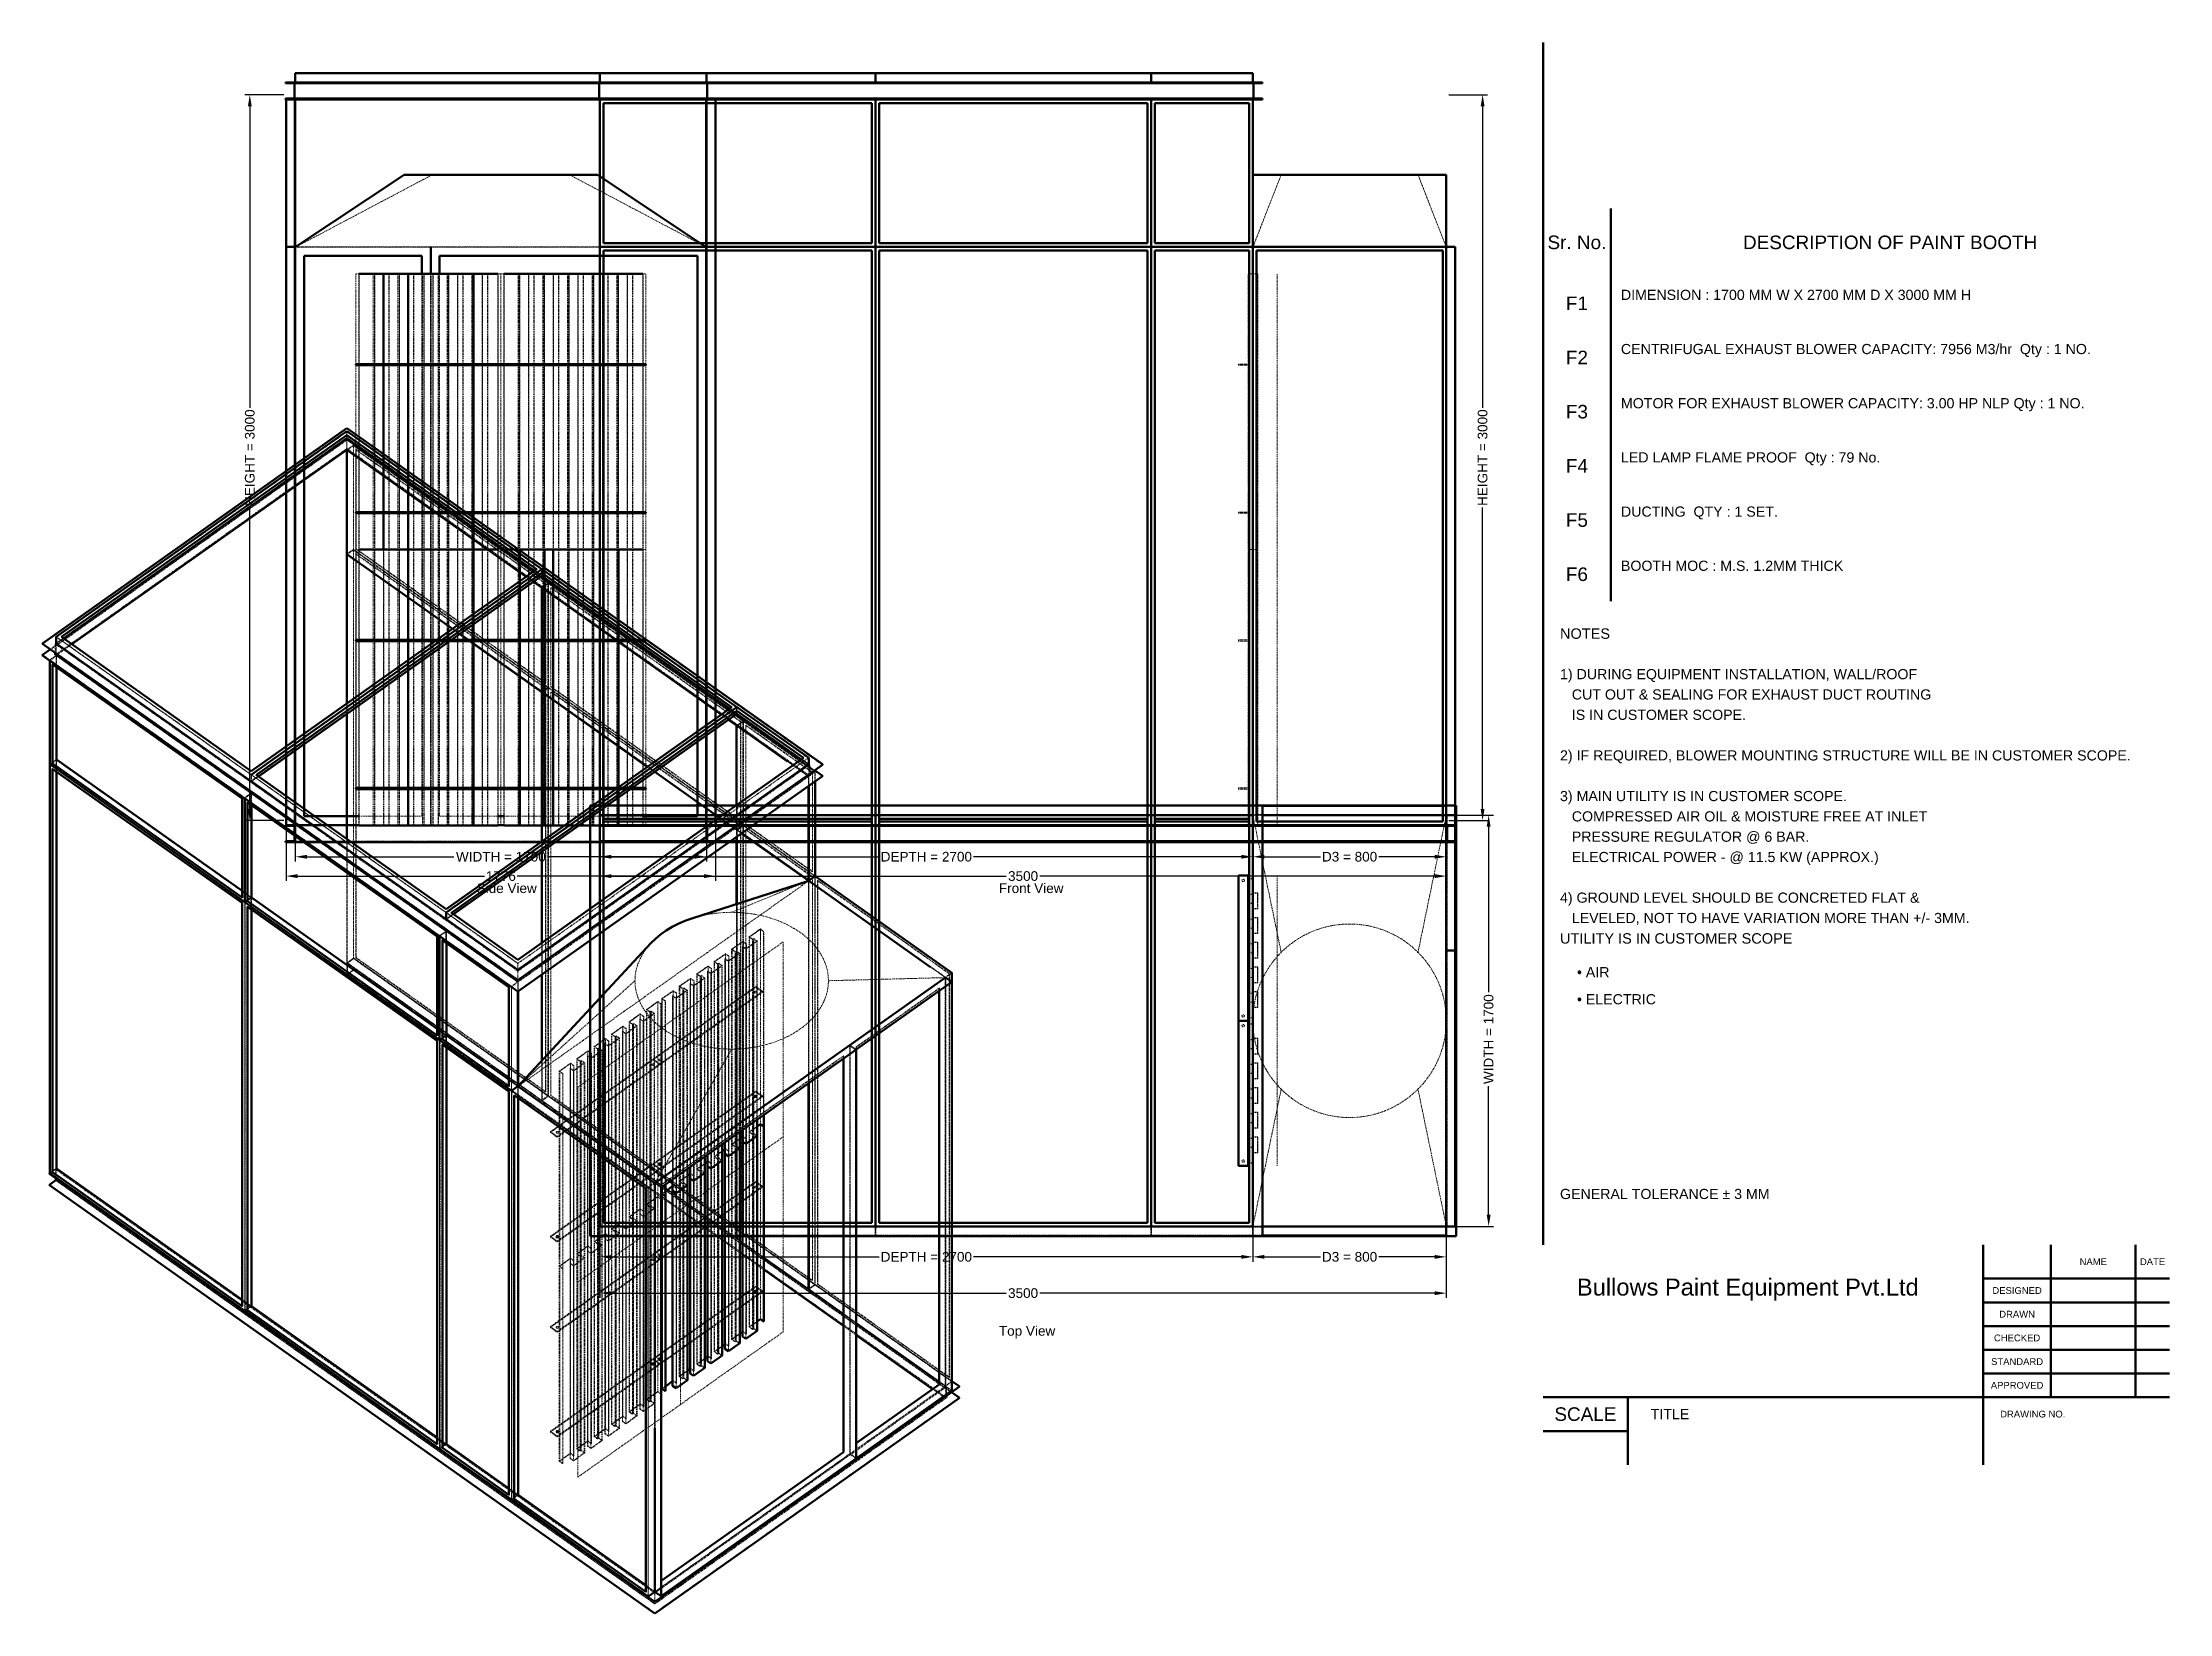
# Model space of a CAD drawing. Header units: millimetres. Extents: x -261 to 8533, y -404 to 6090.
import ezdxf
from ezdxf.enums import TextEntityAlignment as Align

# ---------------------------------------------------------------- set-up
doc = ezdxf.new("R2010")
doc.units = ezdxf.units.MM
doc.linetypes.add('Hidden', pattern=[15, 5, -3, 5, -2])
for name, color, linetype, lineweight in [('Default', 7, 'Continuous', 50), ('Edges', 7, 'Hidden', 15), ('HiddenEdges', 2, 'Hidden', 15), ('HiddenSilhouettes', 2, 'Hidden', 15), ('HiddenWires', 7, 'Hidden', 15), ('Silhouettes', 7, 'Continuous', 50), ('Wires', 7, 'Hidden', 15)]:
    doc.layers.add(name, color=color, linetype=linetype, lineweight=lineweight)
doc.layers.add('Dimension', color=7, linetype='Continuous', lineweight=50, true_color=0x6495ed)
doc.styles.add('Default', font='arial.ttf')
doc.dimstyles.get("Standard").update_dxf_attribs({"dimtxt": 0.18, "dimasz": 0.18, "dimexe": 0.18, "dimexo": 0.0625, "dimgap": 0.09, "dimtad": 0, "dimtih": 1, "dimtoh": 1, "dimdec": 4, "dimzin": 0, "dimdsep": 46, "dimtxsty": 'Standard', "dimcen": 0.09, "dimadec": 0, "dimazin": 0, "dimtfac": 1, "dimtdec": 4, "dimtofl": 0, "dimtmove": 0, "dimatfit": 3, "dimfxl": 1, "dimtolj": 1, "dimtzin": 0, "dimarcsym": 0})

msp = doc.modelspace()

# ---------------------------------------------------------------- texts
at = {"layer": 'Default', "style": 'Default'}
for s, height, p in [('Sr. No.', 56, (6083, 5264)), ('DESCRIPTION OF PAINT BOOTH', 56, (7378, 5264)), ('F1', 56, (6083, 5012)), ('F2', 56, (6083, 4788)), ('F3', 56, (6083, 4564)), ('F4', 56, (6083, 4340)), ('F5', 56, (6083, 4116)), ('F6', 56, (6083, 3892)), ('NAME', 28, (8218, 1050)), ('DATE', 28, (8463, 1050)), ('DESIGNED', 28, (7903, 931)), ('DRAWN', 28, (7903, 833)), ('CHECKED', 28, (7903, 735)), ('STANDARD', 28, (7903, 637)), ('APPROVED', 28, (7903, 539)), ('SCALE', 56, (6118, 420)), ('TITLE', 42, (6468, 420))]:
    msp.add_text(s, height=height, dxfattribs=at).set_placement(p, align=Align.MIDDLE_CENTER)
for s, height, p in [('DIMENSION : 1700 MM W X 2700 MM D X 3000 MM H', 42, (6265, 5068)), ('CENTRIFUGAL EXHAUST BLOWER CAPACITY: 7956 M3/hr  Qty : 1 NO.', 42, (6265, 4844)), ('MOTOR FOR EXHAUST BLOWER CAPACITY: 3.00 HP NLP Qty : 1 NO.', 42, (6265, 4620)), ('LED LAMP FLAME PROOF  Qty : 79 No.', 42, (6265, 4396)), ('DUCTING  QTY : 1 SET.', 42, (6265, 4172)), ('BOOTH MOC : M.S. 1.2MM THICK', 42, (6265, 3948)), ('NOTES', 43, (6013, 3668)), ('1) DURING EQUIPMENT INSTALLATION, WALL/ROOF', 42, (6013, 3500)), ('   CUT OUT & SEALING FOR EXHAUST DUCT ROUTING', 42, (6013, 3416)), ('   IS IN CUSTOMER SCOPE.', 42, (6013, 3332)), ('2) IF REQUIRED, BLOWER MOUNTING STRUCTURE WILL BE IN CUSTOMER SCOPE.', 42, (6013, 3164)), ('3) MAIN UTILITY IS IN CUSTOMER SCOPE.', 42, (6013, 2996)), ('   COMPRESSED AIR OIL & MOISTURE FREE AT INLET', 42, (6013, 2912)), ('   PRESSURE REGULATOR @ 6 BAR.', 42, (6013, 2828)), ('   ELECTRICAL POWER - @ 11.5 KW (APPROX.)', 42, (6013, 2744)), ('4) GROUND LEVEL SHOULD BE CONCRETED FLAT &', 42, (6013, 2576)), ('   LEVELED, NOT TO HAVE VARIATION MORE THAN +/- 3MM.', 42, (6013, 2492)), ('UTILITY IS IN CUSTOMER SCOPE', 43, (6013, 2408)), ('• AIR', 42, (6083, 2268)), ('• ELECTRIC', 42, (6083, 2156)), ('Bullows Paint Equipment Pvt.Ltd', 70, (6083, 980))]:
    msp.add_text(s, height=height, dxfattribs=at).set_placement(p, align=Align.TOP_LEFT)
for s, height, p in [('GENERAL TOLERANCE ± 3 MM', 42, (6013, 1330)), ('DRAWING NO.', 28, (7833, 420))]:
    msp.add_text(s, height=height, dxfattribs=at).set_placement(p, align=Align.MIDDLE_LEFT)
at = {"layer": 'Dimension', "style": 'Default'}
for s, p in [('Side View', (1533.6667, 2574)), ('Front View', (3693, 2574)), ('Top View', (3693, 744))]:
    msp.add_text(s, height=40, dxfattribs=at).set_placement(p)

# ---------------------------------------------------------------- blocks, each defined once
blk = doc.blocks.new('Top')
at = {"layer": 'Edges'}
for points in [[(990, 656.4), (1067.2, 282.8)], [(1632.8, -282.8), (1750, -850)]]:
    blk.add_lwpolyline(points, dxfattribs=at)
for points in [[(1632.8, 282.8, 0), (1750, 850, 0)], [(990, -656.4, 0), (1067.2, -282.8, 0)]]:
    blk.add_polyline3d(points, dxfattribs=at)
for start, end in [(45, 135), (135, 154.1767), (315.00001, 45), (205.82331, 224.99999), (224.99999, 315.00001)]:
    blk.add_arc((1350, 0), 400, start, end, dxfattribs=at)
at = {"layer": 'HiddenEdges'}
blk.add_lwpolyline([(950, 850), (990, 656.4)], dxfattribs=at)
for points in [[(-1748.8, 850, 0), (-1748.8, 886.8, 0)], [(-1748.8, 886.8, 0), (-611.2, 886.8, 0)], [(-1735, 886.8, 0), (-1735, 888, 0)], [(-625, 886.8, 0), (-625, 888, 0)], [(-611.2, 850, 0), (-611.2, 886.8, 0)], [(-608.8, 850, 0), (-608.8, 886.8, 0)], [(-608.8, 886.8, 0), (528.8, 886.8, 0)], [(-595, 886.8, 0), (-595, 888, 0)], [(515, 886.8, 0), (515, 888, 0)], [(528.8, 850, 0), (528.8, 886.8, 0)], [(531.2, 850, 0), (531.2, 886.8, 0)], [(531.2, 886.8, 0), (948.8, 886.8, 0)], [(545, 886.8, 0), (545, 888, 0)], [(935, 886.8, 0), (935, 888, 0)], [(948.8, 850, 0), (948.8, 886.8, 0)], [(951.2, 886.8, 0), (1748.8, 886.8, 0)], [(951.2, 850, 0), (951.2, 886.8, 0)], [(965, 886.8, 0), (965, 888, 0)], [(1735, 886.8, 0), (1735, 888, 0)], [(1748.8, 850, 0), (1748.8, 886.8, 0)], [(-1753, -853, 0), (-1753, 853, 0)], [(-1753, 853, 0), (953, 853, 0)], [(-1750, 853, 0), (1753, 853, 0)], [(-1748.8, 848.8, 0), (-611.2, 848.8, 0)], [(-1748.8, -848.8, 0), (-1748.8, 848.8, 0)], [(-611.2, -848.8, 0), (-611.2, 848.8, 0)], [(-608.8, 848.8, 0), (528.8, 848.8, 0)], [(-608.8, -848.8, 0), (-608.8, 848.8, 0)], [(528.8, -848.8, 0), (528.8, 848.8, 0)], [(531.2, -848.8, 0), (531.2, 848.8, 0)], [(531.2, 848.8, 0), (948.8, 848.8, 0)], [(948.8, -848.8, 0), (948.8, 848.8, 0)], [(953, -853, 0), (953, 853, 0)], [(1750, 813.2, 0), (1751.2, 813.2, 0)], [(1751.2, 291.2, 0), (1751.2, 848.8, 0)], [(1751.2, 848.8, 0), (1786.8, 848.8, 0)], [(1753, -853, 0), (1753, 853, 0)], [(1750, 326.8, 0), (1751.2, 326.8, 0)], [(1751.2, 291.2, 0), (1786.8, 291.2, 0)], [(1751.2, -848.8, 0), (1751.2, 288.8, 0)], [(1751.2, 288.8, 0), (1786.8, 288.8, 0)], [(1750, 253.2, 0), (1751.2, 253.2, 0)], [(950, -850, 0), (990, -656.4, 0)], [(-1753, -853, 0), (953, -853, 0)], [(-1750, -853, 0), (1753, -853, 0)], [(-1748.8, -848.8, 0), (-611.2, -848.8, 0)], [(-1748.8, -886.8, 0), (-1748.8, -850, 0)], [(-611.2, -886.8, 0), (-611.2, -850, 0)], [(-608.8, -848.8, 0), (528.8, -848.8, 0)], [(-608.8, -886.8, 0), (-608.8, -850, 0)], [(528.8, -886.8, 0), (528.8, -850, 0)], [(531.2, -848.8, 0), (948.8, -848.8, 0)], [(531.2, -886.8, 0), (531.2, -850, 0)], [(948.8, -886.8, 0), (948.8, -850, 0)], [(951.2, -886.8, 0), (951.2, -850, 0)], [(1748.8, -886.8, 0), (1748.8, -850, 0)], [(1750, -813.2, 0), (1751.2, -813.2, 0)], [(1751.2, -848.8, 0), (1786.8, -848.8, 0)], [(-1748.8, -886.8, 0), (-611.2, -886.8, 0)], [(-1735, -888, 0), (-1735, -886.8, 0)], [(-625, -888, 0), (-625, -886.8, 0)], [(-608.8, -886.8, 0), (528.8, -886.8, 0)], [(-595, -888, 0), (-595, -886.8, 0)], [(515, -888, 0), (515, -886.8, 0)], [(531.2, -886.8, 0), (948.8, -886.8, 0)], [(545, -888, 0), (545, -886.8, 0)], [(935, -888, 0), (935, -886.8, 0)], [(951.2, -886.8, 0), (1748.8, -886.8, 0)], [(965, -888, 0), (965, -886.8, 0)], [(1735, -888, 0), (1735, -886.8, 0)]]:
    blk.add_polyline3d(points, dxfattribs=at)
blk.add_arc((1350, 0), 400, 154.1767, 205.82331, dxfattribs=at)
at = {"layer": 'HiddenSilhouettes'}
for points in [[(-1750, 850, 0), (-1750, 890, 0)], [(-1750, 850, 0), (-1750, 888, 0)], [(-1750, 888, 0), (-610, 888, 0)], [(-610, 850, 0), (-610, 888, 0)], [(-610, 888, 0), (530, 888, 0)], [(530, 850, 0), (530, 888, 0)], [(530, 888, 0), (950, 888, 0)], [(950, 850, 0), (950, 888, 0)], [(950, 888, 0), (990, 888, 0)], [(-1750, 851.2, 0), (-610, 851.2, 0)], [(-610, 851.2, 0), (530, 851.2, 0)], [(530, 851.2, 0), (950, 851.2, 0)], [(895, 850, 0), (1342.5, 850, 0)], [(950, 851.2, 0), (1750, 851.2, 0)], [(950, 850, 0), (990, 850, 0)], [(935, 587.5, 0), (950, 587.5, 0)], [(935, 586.3, 0), (950, 586.3, 0)], [(950, 528.5, 0), (970, 528.5, 0)], [(970, 462.5, 0), (970, 528.5, 0)], [(935, 522.7, 0), (950, 522.7, 0)], [(935, 521.5, 0), (950, 521.5, 0)], [(935, 485.5, 0), (950, 485.5, 0)], [(935, 484.3, 0), (950, 484.3, 0)], [(950, 527.3, 0), (968.8, 527.3, 0)], [(950, 463.7, 0), (968.8, 463.7, 0)], [(950, 462.5, 0), (970, 462.5, 0)], [(968.8, 463.7, 0), (968.8, 527.3, 0)], [(935, 420.7, 0), (950, 420.7, 0)], [(935, 419.5, 0), (950, 419.5, 0)], [(935, 383.5, 0), (950, 383.5, 0)], [(935, 382.3, 0), (950, 382.3, 0)], [(950, 426.5, 0), (970, 426.5, 0)], [(950, 425.3, 0), (968.8, 425.3, 0)], [(950, 361.7, 0), (968.8, 361.7, 0)], [(950, 360.5, 0), (970, 360.5, 0)], [(968.8, 361.7, 0), (968.8, 425.3, 0)], [(970, 360.5, 0), (970, 426.5, 0)], [(935, 318.7, 0), (950, 318.7, 0)], [(935, 317.5, 0), (950, 317.5, 0)], [(935, 281.5, 0), (950, 281.5, 0)], [(935, 280.3, 0), (950, 280.3, 0)], [(950, 324.5, 0), (970, 324.5, 0)], [(950, 323.3, 0), (968.8, 323.3, 0)], [(968.8, 259.7, 0), (968.8, 323.3, 0)], [(970, 258.5, 0), (970, 324.5, 0)], [(935, 216.7, 0), (950, 216.7, 0)], [(935, 215.5, 0), (950, 215.5, 0)], [(935, 179.5, 0), (950, 179.5, 0)], [(935, 178.3, 0), (950, 178.3, 0)], [(950, 259.7, 0), (968.8, 259.7, 0)], [(950, 258.5, 0), (970, 258.5, 0)], [(950, 222.5, 0), (970, 222.5, 0)], [(950, 221.3, 0), (968.8, 221.3, 0)], [(968.8, 157.7, 0), (968.8, 221.3, 0)], [(970, 156.5, 0), (970, 222.5, 0)], [(935, 114.7, 0), (950, 114.7, 0)], [(935, 113.5, 0), (950, 113.5, 0)], [(950, 157.7, 0), (968.8, 157.7, 0)], [(950, 156.5, 0), (970, 156.5, 0)], [(950, 120.5, 0), (970, 120.5, 0)], [(950, 119.3, 0), (968.8, 119.3, 0)], [(968.8, 55.7, 0), (968.8, 119.3, 0)], [(970, 54.5, 0), (970, 120.5, 0)], [(935, 77.5, 0), (950, 77.5, 0)], [(935, 76.3, 0), (950, 76.3, 0)], [(935, 12.7, 0), (950, 12.7, 0)], [(935, 11.5, 0), (950, 11.5, 0)], [(950, 55.7, 0), (968.8, 55.7, 0)], [(950, 54.5, 0), (970, 54.5, 0)], [(935, -12.5, 0), (950, -12.5, 0)], [(935, -13.7, 0), (950, -13.7, 0)], [(935, -77.3, 0), (950, -77.3, 0)], [(935, -78.5, 0), (950, -78.5, 0)], [(950, -71.5, 0), (970, -71.5, 0)], [(950, -72.7, 0), (968.8, -72.7, 0)], [(968.8, -136.3, 0), (968.8, -72.7, 0)], [(970, -137.5, 0), (970, -71.5, 0)], [(935, -114.5, 0), (950, -114.5, 0)], [(935, -115.7, 0), (950, -115.7, 0)], [(950, -136.3, 0), (968.8, -136.3, 0)], [(950, -137.5, 0), (970, -137.5, 0)], [(950, -173.5, 0), (970, -173.5, 0)], [(950, -174.7, 0), (968.8, -174.7, 0)], [(968.8, -238.3, 0), (968.8, -174.7, 0)], [(970, -239.5, 0), (970, -173.5, 0)], [(935, -179.3, 0), (950, -179.3, 0)], [(935, -180.5, 0), (950, -180.5, 0)], [(935, -216.5, 0), (950, -216.5, 0)], [(935, -217.7, 0), (950, -217.7, 0)], [(950, -238.3, 0), (968.8, -238.3, 0)], [(950, -239.5, 0), (970, -239.5, 0)], [(935, -281.3, 0), (950, -281.3, 0)], [(935, -282.5, 0), (950, -282.5, 0)], [(935, -318.5, 0), (950, -318.5, 0)], [(935, -319.7, 0), (950, -319.7, 0)], [(950, -275.5, 0), (970, -275.5, 0)], [(950, -276.7, 0), (968.8, -276.7, 0)], [(950, -340.3, 0), (968.8, -340.3, 0)], [(950, -341.5, 0), (970, -341.5, 0)], [(968.8, -340.3, 0), (968.8, -276.7, 0)], [(970, -341.5, 0), (970, -275.5, 0)], [(935, -383.3, 0), (950, -383.3, 0)], [(935, -384.5, 0), (950, -384.5, 0)], [(935, -420.5, 0), (950, -420.5, 0)], [(935, -421.7, 0), (950, -421.7, 0)], [(950, -377.5, 0), (970, -377.5, 0)], [(950, -378.7, 0), (968.8, -378.7, 0)], [(968.8, -442.3, 0), (968.8, -378.7, 0)], [(970, -443.5, 0), (970, -377.5, 0)], [(935, -485.3, 0), (950, -485.3, 0)], [(935, -486.5, 0), (950, -486.5, 0)], [(935, -522.5, 0), (950, -522.5, 0)], [(935, -523.7, 0), (950, -523.7, 0)], [(950, -442.3, 0), (968.8, -442.3, 0)], [(950, -443.5, 0), (970, -443.5, 0)], [(950, -479.5, 0), (970, -479.5, 0)], [(950, -480.7, 0), (968.8, -480.7, 0)], [(968.8, -544.3, 0), (968.8, -480.7, 0)], [(970, -545.5, 0), (970, -479.5, 0)], [(935, -587.3, 0), (950, -587.3, 0)], [(935, -588.5, 0), (950, -588.5, 0)], [(950, -544.3, 0), (968.8, -544.3, 0)], [(950, -545.5, 0), (970, -545.5, 0)], [(-1750, -848.8, 0), (-610, -848.8, 0)], [(-1750, -888, 0), (-1750, -850, 0)], [(-1750, -850, 0), (895, -850, 0)], [(-1750, -890, 0), (-1750, -850, 0)], [(-610, -848.8, 0), (530, -848.8, 0)], [(-610, -888, 0), (-610, -850, 0)], [(530, -848.8, 0), (950, -848.8, 0)], [(530, -888, 0), (530, -850, 0)], [(895, -850, 0), (1342.5, -850, 0)], [(950, -848.8, 0), (1750, -848.8, 0)], [(950, -888, 0), (950, -850, 0)], [(950, -850, 0), (990, -850, 0)], [(-1750, -888, 0), (-610, -888, 0)], [(-610, -888, 0), (530, -888, 0)], [(530, -888, 0), (950, -888, 0)], [(895, -890, 0), (990, -890, 0)], [(950, -888, 0), (990, -888, 0)]]:
    blk.add_polyline3d(points, dxfattribs=at)
at = {"layer": 'HiddenWires'}
for points in [[(1050, 0, 0), (1050, 600, 0)], [(1750, 222.5, 0), (1750, 445, 0)], [(1050, -600, 0), (1050, 0, 0)]]:
    blk.add_polyline3d(points, dxfattribs=at)
at = {"layer": 'Silhouettes'}
for points in [[(-1790, 890, 0), (990, 890, 0)], [(-1790, -890, 0), (-1790, 890, 0)], [(895, 890, 0), (1790, 890, 0)], [(990, -890, 0), (990, 890, 0)], [(990, 888, 0), (1750, 888, 0)], [(1750, 850, 0), (1750, 888, 0)], [(1790, -890, 0), (1790, 890, 0)], [(-1750, -850, 0), (-1750, 850, 0)], [(-1750, 850, 0), (-610, 850, 0)], [(-1750, 850, 0), (895, 850, 0)], [(-1735, -835, 0), (-1735, 835, 0)], [(-1735, 835, 0), (-625, 835, 0)], [(-625, -835, 0), (-625, 835, 0)], [(-610, -850, 0), (-610, 850, 0)], [(-610, 850, 0), (530, 850, 0)], [(-595, -835, 0), (-595, 835, 0)], [(-595, 835, 0), (515, 835, 0)], [(515, -835, 0), (515, 835, 0)], [(530, 850, 0), (950, 850, 0)], [(530, -850, 0), (530, 850, 0)], [(545, 835, 0), (935, 835, 0)], [(545, -835, 0), (545, 835, 0)], [(935, -835, 0), (935, 835, 0)], [(950, -850, 0), (950, 850, 0)], [(990, 850, 0), (1750, 850, 0)], [(1750, 850, 0), (1786.8, 850, 0)], [(1750, 290, 0), (1750, 850, 0)], [(1786.8, 290, 0), (1786.8, 850, 0)], [(890, 0, 0), (890, 600, 0)], [(890, 600, 0), (930, 600, 0)], [(930, 278.1, 0), (930, 600, 0)], [(930, 521.5, 0), (930, 587.5, 0)], [(930, 587.5, 0), (935, 587.5, 0)], [(931.2, 522.7, 0), (931.2, 586.3, 0)], [(931.2, 586.3, 0), (935, 586.3, 0)], [(930, 521.5, 0), (935, 521.5, 0)], [(930, 419.5, 0), (930, 485.5, 0)], [(930, 485.5, 0), (935, 485.5, 0)], [(931.2, 522.7, 0), (935, 522.7, 0)], [(931.2, 420.7, 0), (931.2, 484.3, 0)], [(931.2, 484.3, 0), (935, 484.3, 0)], [(930, 419.5, 0), (935, 419.5, 0)], [(930, 317.5, 0), (930, 383.5, 0)], [(930, 383.5, 0), (935, 383.5, 0)], [(931.2, 420.7, 0), (935, 420.7, 0)], [(931.2, 318.7, 0), (931.2, 382.3, 0)], [(931.2, 382.3, 0), (935, 382.3, 0)], [(930, 317.5, 0), (935, 317.5, 0)], [(930, 215.5, 0), (930, 281.5, 0)], [(930, 281.5, 0), (935, 281.5, 0)], [(931.2, 318.7, 0), (935, 318.7, 0)], [(931.2, 216.7, 0), (931.2, 280.3, 0)], [(931.2, 280.3, 0), (935, 280.3, 0)], [(1750, 290, 0), (1786.8, 290, 0)], [(1750, -850, 0), (1750, 290, 0)], [(1786.8, -850, 0), (1786.8, 290, 0)], [(930, 0, 0), (930, 222.5, 0)], [(930, 215.5, 0), (935, 215.5, 0)], [(930, 113.5, 0), (930, 179.5, 0)], [(930, 179.5, 0), (935, 179.5, 0)], [(931.2, 216.7, 0), (935, 216.7, 0)], [(931.2, 114.7, 0), (931.2, 178.3, 0)], [(931.2, 178.3, 0), (935, 178.3, 0)], [(930, 113.5, 0), (935, 113.5, 0)], [(931.2, 114.7, 0), (935, 114.7, 0)], [(890, -600, 0), (890, 0, 0)], [(890, 0, 0), (930, 0, 0)], [(930, 11.5, 0), (930, 77.5, 0)], [(930, 77.5, 0), (935, 77.5, 0)], [(930, 11.5, 0), (935, 11.5, 0)], [(930, -222.5, 0), (930, 0, 0)], [(931.2, 12.7, 0), (931.2, 76.3, 0)], [(931.2, 76.3, 0), (935, 76.3, 0)], [(931.2, 12.7, 0), (935, 12.7, 0)], [(930, -78.5, 0), (930, -12.5, 0)], [(930, -12.5, 0), (935, -12.5, 0)], [(930, -78.5, 0), (935, -78.5, 0)], [(931.2, -77.3, 0), (931.2, -13.7, 0)], [(931.2, -13.7, 0), (935, -13.7, 0)], [(931.2, -77.3, 0), (935, -77.3, 0)], [(930, -180.5, 0), (930, -114.5, 0)], [(930, -114.5, 0), (935, -114.5, 0)], [(931.2, -179.3, 0), (931.2, -115.7, 0)], [(931.2, -115.7, 0), (935, -115.7, 0)], [(930, -180.5, 0), (935, -180.5, 0)], [(930, -282.5, 0), (930, -216.5, 0)], [(930, -216.5, 0), (935, -216.5, 0)], [(931.2, -179.3, 0), (935, -179.3, 0)], [(931.2, -281.3, 0), (931.2, -217.7, 0)], [(931.2, -217.7, 0), (935, -217.7, 0)], [(930, -600, 0), (930, -278.1, 0)], [(930, -282.5, 0), (935, -282.5, 0)], [(930, -384.5, 0), (930, -318.5, 0)], [(930, -318.5, 0), (935, -318.5, 0)], [(931.2, -281.3, 0), (935, -281.3, 0)], [(931.2, -383.3, 0), (931.2, -319.7, 0)], [(931.2, -319.7, 0), (935, -319.7, 0)], [(930, -384.5, 0), (935, -384.5, 0)], [(930, -486.5, 0), (930, -420.5, 0)], [(930, -420.5, 0), (935, -420.5, 0)], [(931.2, -383.3, 0), (935, -383.3, 0)], [(931.2, -485.3, 0), (931.2, -421.7, 0)], [(931.2, -421.7, 0), (935, -421.7, 0)], [(930, -486.5, 0), (935, -486.5, 0)], [(930, -588.5, 0), (930, -522.5, 0)], [(930, -522.5, 0), (935, -522.5, 0)], [(931.2, -485.3, 0), (935, -485.3, 0)], [(931.2, -587.3, 0), (931.2, -523.7, 0)], [(931.2, -523.7, 0), (935, -523.7, 0)], [(890, -600, 0), (930, -600, 0)], [(930, -588.5, 0), (935, -588.5, 0)], [(931.2, -587.3, 0), (935, -587.3, 0)], [(-1750, -850, 0), (-610, -850, 0)], [(-1735, -835, 0), (-625, -835, 0)], [(-610, -850, 0), (530, -850, 0)], [(-595, -835, 0), (515, -835, 0)], [(530, -850, 0), (950, -850, 0)], [(545, -835, 0), (935, -835, 0)], [(990, -850, 0), (1750, -850, 0)], [(1750, -888, 0), (1750, -850, 0)], [(1750, -850, 0), (1786.8, -850, 0)], [(-1790, -890, 0), (990, -890, 0)], [(990, -888, 0), (1750, -888, 0)], [(990, -890, 0), (1790, -890, 0)]]:
    blk.add_polyline3d(points, dxfattribs=at)
for points in [[(-1750, 890, 0)], [(1750, 851.2, 0)], [(0, -850, 0)]]:
    blk.add_polyline3d(points, close=True, dxfattribs=at)
at = {"layer": 'Wires'}
for centre in [(910, 580), (910, 20), (910, -20), (910, -580)]:
    blk.add_circle(centre, 5, dxfattribs=at)
blk = doc.blocks.new('Front')
at = {"layer": 'Edges'}
for points in [[(950.5, 871, 0), (1067.2, 1169.8, 0)], [(1632.8, 1169.8, 0), (1749.5, 871, 0)]]:
    blk.add_polyline3d(points, dxfattribs=at)
at = {"layer": 'HiddenEdges'}
blk.add_lwpolyline([(950, 869.8), (950.5, 871)], dxfattribs=at)
for points in [[(-1748.8, 1551, 0), (-1748.8, 1587.8, 0)], [(-1748.8, 1587.8, 0), (-611.2, 1587.8, 0)], [(-1735, 1587.8, 0), (-1735, 1589, 0)], [(-625, 1587.8, 0), (-625, 1589, 0)], [(-611.2, 1551, 0), (-611.2, 1587.8, 0)], [(-608.8, 1551, 0), (-608.8, 1587.8, 0)], [(-608.8, 1587.8, 0), (528.8, 1587.8, 0)], [(-595, 1587.8, 0), (-595, 1589, 0)], [(515, 1587.8, 0), (515, 1589, 0)], [(528.8, 1551, 0), (528.8, 1587.8, 0)], [(531.2, 1587.8, 0), (948.8, 1587.8, 0)], [(531.2, 1551, 0), (531.2, 1587.8, 0)], [(545, 1587.8, 0), (545, 1589, 0)], [(935, 1587.8, 0), (935, 1589, 0)], [(948.8, 1551, 0), (948.8, 1587.8, 0)], [(-1750, 1481, 0), (-1750, 1551, 0)], [(950, 1481, 0), (950, 1551, 0)], [(-1748.8, 1479.8, 0), (-611.2, 1479.8, 0)], [(-1748.8, 872.2, 0), (-1748.8, 1479.8, 0)], [(-611.2, 872.2, 0), (-611.2, 1479.8, 0)], [(-608.8, 872.2, 0), (-608.8, 1479.8, 0)], [(-608.8, 1479.8, 0), (528.8, 1479.8, 0)], [(528.8, 872.2, 0), (528.8, 1479.8, 0)], [(531.2, 872.2, 0), (531.2, 1479.8, 0)], [(531.2, 1479.8, 0), (948.8, 1479.8, 0)], [(948.8, 872.2, 0), (948.8, 1479.8, 0)], [(-1748.8, 872.2, 0), (-611.2, 872.2, 0)], [(-1748.8, 869.8, 0), (-611.2, 869.8, 0)], [(-1748.8, -1517.8, 0), (-1748.8, 869.8, 0)], [(-611.2, -1517.8, 0), (-611.2, 869.8, 0)], [(-608.8, 872.2, 0), (528.8, 872.2, 0)], [(-608.8, 869.8, 0), (528.8, 869.8, 0)], [(-608.8, -1517.8, 0), (-608.8, 869.8, 0)], [(528.8, -1517.8, 0), (528.8, 869.8, 0)], [(531.2, 872.2, 0), (948.8, 872.2, 0)], [(531.2, -1517.8, 0), (531.2, 869.8, 0)], [(531.2, 869.8, 0), (948.8, 869.8, 0)], [(948.8, -1517.8, 0), (948.8, 869.8, 0)], [(951.2, -1517.8, 0), (951.2, 869.8, 0)], [(951.2, 869.8, 0), (1748.8, 869.8, 0)], [(1748.8, -1517.8, 0), (1748.8, 869.8, 0)], [(1749.5, 871, 0), (1750, 869.8, 0)], [(1750, 834.2, 0), (1751.2, 834.2, 0)], [(1751.2, -1517.8, 0), (1751.2, 869.8, 0)], [(1751.2, 869.8, 0), (1786.8, 869.8, 0)], [(930, -380.2, 0), (930, 759.8, 0)], [(931.2, -380.2, 0), (931.2, 759.8, 0)], [(970, -380.2, 0), (970, 759.8, 0)], [(930, -1520.2, 0), (930, -380.2, 0)], [(970, -1520.2, 0), (970, -380.2, 0)], [(1750, -1482.2, 0), (1751.2, -1482.2, 0)], [(-1750, -1589, 0), (-1750, -1519, 0)], [(-1748.8, -1517.8, 0), (-611.2, -1517.8, 0)], [(-608.8, -1517.8, 0), (528.8, -1517.8, 0)], [(531.2, -1517.8, 0), (948.8, -1517.8, 0)], [(951.2, -1517.8, 0), (1748.8, -1517.8, 0)], [(1750, -1589, 0), (1750, -1519, 0)], [(1751.2, -1517.8, 0), (1786.8, -1517.8, 0)]]:
    blk.add_polyline3d(points, dxfattribs=at)
at = {"layer": 'HiddenSilhouettes'}
for points in [[(950, 869.8), (950, 871)], [(1750, 871), (1750, 869.8)]]:
    blk.add_lwpolyline(points, dxfattribs=at)
for points in [[(-1753, 1548, 0)], [(953, 1548, 0)], [(1753, -1522, 0)]]:
    blk.add_polyline3d(points, close=True, dxfattribs=at)
for points in [[(-1750, 1481, 0), (-1750, 1481, 0)], [(-1750, 869.8, 0), (-1750, 1479.8, 0)], [(-1750, 1479.8, 0), (-610, 1479.8, 0)], [(-610, 1481, 0), (-610, 1481, 0)], [(-610, 1479.8, 0), (530, 1479.8, 0)], [(530, 1481, 0), (530, 1481, 0)], [(530, 1479.8, 0), (950, 1479.8, 0)], [(950, 1481, 0), (950, 1481, 0)], [(-610, 871, 0), (-610, 1191.7, 0)], [(-1750, 869.8, 0), (-610, 869.8, 0)], [(-610, 869.8, 0), (530, 869.8, 0)], [(530, 869.8, 0), (530, 871, 0)], [(530, 869.8, 0), (950, 869.8, 0)], [(950, 869.8, 0), (950, 871, 0)], [(950, 869.8, 0), (1750, 869.8, 0)], [(930, 759.8, 0), (950, 759.8, 0)], [(950, 759.8, 0), (970, 759.8, 0)], [(968.8, -380.2, 0), (968.8, 759.8, 0)], [(890, 381.8, 0), (890, 386.8, 0)], [(890, 386.8, 0), (930, 386.8, 0)], [(890, 381.8, 0), (930, 381.8, 0)], [(930, 381.8, 0), (930, 386.8, 0)], [(-1750, -1520.2, 0), (-1750, 0, 0)], [(890, -230.2, 0), (890, -225.2, 0)], [(890, -225.2, 0), (930, -225.2, 0)], [(890, -230.2, 0), (930, -230.2, 0)], [(905, -230.2, 0), (905, -225.2, 0)], [(915, -230.2, 0), (915, -225.2, 0)], [(930, -230.2, 0), (930, -225.2, 0)], [(930, -380.2, 0), (950, -380.2, 0)], [(931.2, -1520.2, 0), (931.2, -380.2, 0)], [(950, -380.2, 0), (970, -380.2, 0)], [(968.8, -1520.2, 0), (968.8, -380.2, 0)], [(890, -758.2, 0), (890, -753.2, 0)], [(890, -753.2, 0), (930, -753.2, 0)], [(890, -758.2, 0), (930, -758.2, 0)], [(930, -758.2, 0), (930, -753.2, 0)], [(530, -1520.2, 0), (530, -794.5, 0)], [(950, -1520.2, 0), (950, -1191.8, 0)], [(890, -1370.2, 0), (890, -1365.2, 0)], [(890, -1365.2, 0), (930, -1365.2, 0)], [(890, -1370.2, 0), (930, -1370.2, 0)], [(905, -1370.2, 0), (905, -1365.2, 0)], [(915, -1370.2, 0), (915, -1365.2, 0)], [(930, -1370.2, 0), (930, -1365.2, 0)], [(-1750, -1520.2, 0), (-610, -1520.2, 0)], [(-610, -1520.2, 0), (-610, -1519, 0)], [(-610, -1520.2, 0), (530, -1520.2, 0)], [(530, -1520.2, 0), (950, -1520.2, 0)], [(950, -1520.2, 0), (1750, -1520.2, 0)], [(1750, -1520.2, 0), (1750, -1519, 0)]]:
    blk.add_polyline3d(points, dxfattribs=at)
at = {"layer": 'HiddenWires'}
for points in [[(1050, -380.2, 0), (1050, 759.8, 0)], [(1050, -1520.2, 0), (1050, -380.2, 0)]]:
    blk.add_polyline3d(points, dxfattribs=at)
at = {"layer": 'Silhouettes'}
for points in [[(-1750, 1551), (-1750, 1589)], [(950, 871), (950.3, 1169.8)], [(1749.7, 1169.8), (1750, 871)]]:
    blk.add_lwpolyline(points, dxfattribs=at)
for points in [[(-1750, 1589, 0), (-610, 1589, 0)], [(-610, 1589, 0), (530, 1589, 0)], [(-610, 1551, 0), (-610, 1589, 0)], [(530, 1589, 0), (950, 1589, 0)], [(530, 1551, 0), (530, 1589, 0)], [(950, 1551, 0), (950, 1589, 0)], [(-1790, 1551, 0), (990, 1551, 0)], [(-1790, 1548, 0), (-1790, 1551, 0)], [(-1790, 1548, 0), (990, 1548, 0)], [(-1753, 1484, 0), (-1753, 1548, 0)], [(953, 1484, 0), (953, 1548, 0)], [(990, 1548, 0), (990, 1551, 0)], [(-1790, 1481, 0), (-1790, 1484, 0)], [(-1790, 1484, 0), (990, 1484, 0)], [(-1790, 1481, 0), (990, 1481, 0)], [(-1750, 871, 0), (-1750, 1481, 0)], [(-1735, 886, 0), (-1735, 1466, 0)], [(-1735, 1466, 0), (-625, 1466, 0)], [(-625, 886, 0), (-625, 1466, 0)], [(-610, 871, 0), (-610, 1481, 0)], [(-595, 1466, 0), (515, 1466, 0)], [(-595, 886, 0), (-595, 1466, 0)], [(515, 886, 0), (515, 1466, 0)], [(530, 871, 0), (530, 1481, 0)], [(545, 1466, 0), (935, 1466, 0)], [(545, 886, 0), (545, 1466, 0)], [(935, 886, 0), (935, 1466, 0)], [(950, 871, 0), (950, 1481, 0)], [(990, 1481, 0), (990, 1484, 0)], [(530, 871, 0), (530, 1191.7, 0)], [(950.3, 1169.8, 0), (1067.2, 1169.8, 0)], [(1067.2, 1169.8, 0), (1632.8, 1169.8, 0)], [(1632.8, 1169.8, 0), (1749.7, 1169.8, 0)], [(950, 871, 0), (950, 993.1, 0)], [(-1735, 886, 0), (-625, 886, 0)], [(-595, 886, 0), (515, 886, 0)], [(545, 886, 0), (935, 886, 0)], [(-1750, -1519, 0), (-1750, 871, 0)], [(-1750, 871, 0), (-1750, 871, 0)], [(-1750, 871, 0), (-610, 871, 0)], [(-1735, -1504, 0), (-1735, 856, 0)], [(-1735, 856, 0), (-625, 856, 0)], [(-625, -1504, 0), (-625, 856, 0)], [(-610, -1519, 0), (-610, 871, 0)], [(-610, 869.8, 0), (-610, 871, 0)], [(-610, 871, 0), (530, 871, 0)], [(-595, 856, 0), (515, 856, 0)], [(-595, -1504, 0), (-595, 856, 0)], [(515, -1504, 0), (515, 856, 0)], [(530, -1519, 0), (530, 871, 0)], [(530, 871, 0), (950, 871, 0)], [(545, -1504, 0), (545, 856, 0)], [(545, 856, 0), (935, 856, 0)], [(935, -1504, 0), (935, 856, 0)], [(950, 871, 0), (1750, 871, 0)], [(950, -1519, 0), (950, 871, 0)], [(965, 856, 0), (1735, 856, 0)], [(965, -1504, 0), (965, 856, 0)], [(1735, -1504, 0), (1735, 856, 0)], [(1750, -1519, 0), (1750, 871, 0)], [(1750, 871, 0), (1786.8, 871, 0)], [(1786.8, -1519, 0), (1786.8, 871, 0)], [(-610, -1519, 0), (-610, 0, 0)], [(1750, -1519, 0), (1750, -1191.8, 0)], [(-1750, -1519, 0), (1790, -1519, 0)], [(-1750, -1522, 0), (-1750, -1519, 0)], [(-1750, -1522, 0), (1790, -1522, 0)], [(-1750, -1586, 0), (-1750, -1522, 0)], [(-1735, -1504, 0), (-625, -1504, 0)], [(-595, -1504, 0), (515, -1504, 0)], [(545, -1504, 0), (935, -1504, 0)], [(965, -1504, 0), (1735, -1504, 0)], [(1753, -1586, 0), (1753, -1522, 0)], [(1790, -1522, 0), (1790, -1519, 0)], [(-1750, -1589, 0), (-1750, -1586, 0)], [(-1750, -1586, 0), (1790, -1586, 0)], [(-1750, -1589, 0), (1790, -1589, 0)], [(1790, -1589, 0), (1790, -1586, 0)]]:
    blk.add_polyline3d(points, dxfattribs=at)
for points in [[(530, 1479.8, 0)], [(950, 1479.8, 0)], [(-610, 869.8, 0)], [(1750, 869.8, 0)]]:
    blk.add_polyline3d(points, close=True, dxfattribs=at)
blk = doc.blocks.new('Left')
at = {"layer": 'Edges'}
blk.add_lwpolyline([(282.8, 1169.8), (848.8, 870.4)], dxfattribs=at)
for points in [[(-850, 869.8, 0), (-282.8, 1169.8, 0)], [(-587.5, 386.8, 0), (-587.5, 759.8, 0)], [(-521.5, 386.8, 0), (-521.5, 759.8, 0)], [(-419.5, 386.8, 0), (-419.5, 759.8, 0)], [(-317.5, 386.8, 0), (-317.5, 759.8, 0)], [(-281.5, 386.8, 0), (-281.5, 759.8, 0)], [(-215.5, 386.8, 0), (-215.5, 759.8, 0)], [(-179.5, 386.8, 0), (-179.5, 759.8, 0)], [(-77.5, 386.8, 0), (-77.5, 759.8, 0)], [(-11.5, 386.8, 0), (-11.5, 759.8, 0)], [(12.5, 386.8, 0), (12.5, 759.8, 0)], [(78.5, 386.8, 0), (78.5, 759.8, 0)], [(114.5, 386.8, 0), (114.5, 759.8, 0)], [(180.5, 386.8, 0), (180.5, 759.8, 0)], [(216.5, 386.8, 0), (216.5, 759.8, 0)], [(282.5, 386.8, 0), (282.5, 759.8, 0)], [(318.5, 386.8, 0), (318.5, 759.8, 0)], [(384.5, 386.8, 0), (384.5, 759.8, 0)], [(420.5, 386.8, 0), (420.5, 759.8, 0)], [(486.5, 386.8, 0), (486.5, 759.8, 0)], [(522.5, 386.8, 0), (522.5, 759.8, 0)], [(588.5, 386.8, 0), (588.5, 759.8, 0)], [(-587.5, -225.2, 0), (-587.5, 381.8, 0)], [(-521.5, -225.2, 0), (-521.5, 381.8, 0)], [(-419.5, -225.2, 0), (-419.5, 381.8, 0)], [(-317.5, -225.2, 0), (-317.5, 381.8, 0)], [(-281.5, -225.2, 0), (-281.5, 381.8, 0)], [(-215.5, -225.2, 0), (-215.5, 381.8, 0)], [(-179.5, -225.2, 0), (-179.5, 381.8, 0)], [(-77.5, -225.2, 0), (-77.5, 381.8, 0)], [(-11.5, -225.2, 0), (-11.5, 381.8, 0)], [(12.5, -225.2, 0), (12.5, 381.8, 0)], [(78.5, -225.2, 0), (78.5, 381.8, 0)], [(114.5, -225.2, 0), (114.5, 381.8, 0)], [(180.5, -225.2, 0), (180.5, 381.8, 0)], [(216.5, -225.2, 0), (216.5, 381.8, 0)], [(282.5, -225.2, 0), (282.5, 381.8, 0)], [(318.5, -225.2, 0), (318.5, 381.8, 0)], [(384.5, -225.2, 0), (384.5, 381.8, 0)], [(420.5, -225.2, 0), (420.5, 381.8, 0)], [(486.5, -225.2, 0), (486.5, 381.8, 0)], [(522.5, -225.2, 0), (522.5, 381.8, 0)], [(588.5, -225.2, 0), (588.5, 381.8, 0)], [(-587.5, -380.2, 0), (-587.5, -230.2, 0)], [(-521.5, -380.2, 0), (-521.5, -230.2, 0)], [(-419.5, -380.2, 0), (-419.5, -230.2, 0)], [(-317.5, -380.2, 0), (-317.5, -230.2, 0)], [(-281.5, -380.2, 0), (-281.5, -230.2, 0)], [(-215.5, -380.2, 0), (-215.5, -230.2, 0)], [(-179.5, -380.2, 0), (-179.5, -230.2, 0)], [(-77.5, -380.2, 0), (-77.5, -230.2, 0)], [(-11.5, -380.2, 0), (-11.5, -230.2, 0)], [(12.5, -380.2, 0), (12.5, -230.2, 0)], [(78.5, -380.2, 0), (78.5, -230.2, 0)], [(114.5, -380.2, 0), (114.5, -230.2, 0)], [(180.5, -380.2, 0), (180.5, -230.2, 0)], [(216.5, -380.2, 0), (216.5, -230.2, 0)], [(282.5, -380.2, 0), (282.5, -230.2, 0)], [(318.5, -380.2, 0), (318.5, -230.2, 0)], [(384.5, -380.2, 0), (384.5, -230.2, 0)], [(420.5, -380.2, 0), (420.5, -230.2, 0)], [(486.5, -380.2, 0), (486.5, -230.2, 0)], [(522.5, -380.2, 0), (522.5, -230.2, 0)], [(588.5, -380.2, 0), (588.5, -230.2, 0)], [(-587.5, -753.2, 0), (-587.5, -380.2, 0)], [(-521.5, -753.2, 0), (-521.5, -380.2, 0)], [(-485.5, -753.2, 0), (-485.5, -380.2, 0)], [(-419.5, -753.2, 0), (-419.5, -380.2, 0)], [(-317.5, -753.2, 0), (-317.5, -380.2, 0)], [(-281.5, -753.2, 0), (-281.5, -380.2, 0)], [(-215.5, -753.2, 0), (-215.5, -380.2, 0)], [(-179.5, -753.2, 0), (-179.5, -380.2, 0)], [(-77.5, -753.2, 0), (-77.5, -380.2, 0)], [(-11.5, -753.2, 0), (-11.5, -380.2, 0)], [(12.5, -753.2, 0), (12.5, -380.2, 0)], [(114.5, -753.2, 0), (114.5, -380.2, 0)], [(282.5, -753.2, 0), (282.5, -380.2, 0)], [(318.5, -753.2, 0), (318.5, -380.2, 0)], [(384.5, -753.2, 0), (384.5, -380.2, 0)], [(420.5, -753.2, 0), (420.5, -380.2, 0)], [(522.5, -753.2, 0), (522.5, -380.2, 0)], [(588.5, -753.2, 0), (588.5, -380.2, 0)], [(-587.5, -1365.2, 0), (-587.5, -758.2, 0)], [(-521.5, -1365.2, 0), (-521.5, -758.2, 0)], [(-485.5, -1365.2, 0), (-485.5, -758.2, 0)], [(-419.5, -1365.2, 0), (-419.5, -758.2, 0)], [(-317.5, -1365.2, 0), (-317.5, -758.2, 0)], [(-281.5, -1365.2, 0), (-281.5, -758.2, 0)], [(-215.5, -1365.2, 0), (-215.5, -758.2, 0)], [(-179.5, -1365.2, 0), (-179.5, -758.2, 0)], [(-77.5, -1365.2, 0), (-77.5, -758.2, 0)], [(-11.5, -1365.2, 0), (-11.5, -758.2, 0)], [(12.5, -1365.2, 0), (12.5, -758.2, 0)], [(114.5, -1365.2, 0), (114.5, -758.2, 0)], [(282.5, -1365.2, 0), (282.5, -758.2, 0)], [(318.5, -1365.2, 0), (318.5, -758.2, 0)], [(384.5, -1365.2, 0), (384.5, -758.2, 0)], [(420.5, -1365.2, 0), (420.5, -758.2, 0)], [(522.5, -1365.2, 0), (522.5, -758.2, 0)], [(588.5, -1365.2, 0), (588.5, -758.2, 0)], [(-587.5, -1520.2, 0), (-587.5, -1370.2, 0)], [(-521.5, -1520.2, 0), (-521.5, -1370.2, 0)], [(-485.5, -1520.2, 0), (-485.5, -1370.2, 0)], [(-419.5, -1520.2, 0), (-419.5, -1370.2, 0)], [(-317.5, -1520.2, 0), (-317.5, -1370.2, 0)], [(-281.5, -1520.2, 0), (-281.5, -1370.2, 0)], [(-215.5, -1520.2, 0), (-215.5, -1370.2, 0)], [(-179.5, -1520.2, 0), (-179.5, -1370.2, 0)], [(-77.5, -1520.2, 0), (-77.5, -1370.2, 0)], [(-11.5, -1520.2, 0), (-11.5, -1370.2, 0)], [(12.5, -1520.2, 0), (12.5, -1370.2, 0)], [(114.5, -1520.2, 0), (114.5, -1370.2, 0)], [(282.5, -1520.2, 0), (282.5, -1370.2, 0)], [(318.5, -1520.2, 0), (318.5, -1370.2, 0)], [(384.5, -1520.2, 0), (384.5, -1370.2, 0)], [(420.5, -1520.2, 0), (420.5, -1370.2, 0)], [(522.5, -1520.2, 0), (522.5, -1370.2, 0)], [(588.5, -1520.2, 0), (588.5, -1370.2, 0)]]:
    blk.add_polyline3d(points, dxfattribs=at)
for points in [[(-586.3, 759.8, 0)], [(-527.3, 759.8, 0)], [(-463.7, 759.8, 0)], [(-462.5, 759.8, 0)], [(-426.5, 759.8, 0)], [(-425.3, 759.8, 0)], [(-420.7, 759.8, 0)], [(-361.7, 759.8, 0)], [(-360.5, 759.8, 0)], [(-324.5, 759.8, 0)], [(-323.3, 759.8, 0)], [(-259.7, 759.8, 0)], [(-157.7, 759.8, 0)], [(-156.5, 759.8, 0)], [(-120.5, 759.8, 0)], [(-119.3, 759.8, 0)], [(-76.3, 759.8, 0)], [(-54.5, 759.8, 0)], [(13.7, 759.8, 0)], [(72.7, 759.8, 0)], [(136.3, 759.8, 0)], [(137.5, 759.8, 0)], [(173.5, 759.8, 0)], [(174.7, 759.8, 0)], [(238.3, 759.8, 0)], [(239.5, 759.8, 0)], [(275.5, 759.8, 0)], [(276.7, 759.8, 0)], [(340.3, 759.8, 0)], [(341.5, 759.8, 0)], [(377.5, 759.8, 0)], [(378.7, 759.8, 0)], [(442.3, 759.8, 0)], [(443.5, 759.8, 0)], [(479.5, 759.8, 0)], [(480.7, 759.8, 0)], [(544.3, 759.8, 0)], [(545.5, 759.8, 0)]]:
    blk.add_polyline3d(points, close=True, dxfattribs=at)
at = {"layer": 'HiddenEdges'}
blk.add_lwpolyline([(848.8, 870.4), (850, 869.8)], dxfattribs=at)
for points in [[(-848.8, 1551, 0), (-848.8, 1587.8, 0)], [(848.8, 1587.8, 0), (-848.8, 1587.8, 0)], [(-835, 1587.8, 0), (-835, 1589, 0)], [(835, 1587.8, 0), (835, 1589, 0)], [(848.8, 1551, 0), (848.8, 1587.8, 0)], [(-850, 1481, 0), (-850, 1551, 0)], [(850, 1481, 0), (850, 1551, 0)], [(-886.8, 1466, 0), (-888, 1466, 0)], [(-886.8, 872.2, 0), (-886.8, 1479.8, 0)], [(-850, 1479.8, 0), (-886.8, 1479.8, 0)], [(886.8, 1479.8, 0), (850, 1479.8, 0)], [(886.8, 872.2, 0), (886.8, 1479.8, 0)], [(888, 1466, 0), (886.8, 1466, 0)], [(-886.8, 886, 0), (-888, 886, 0)], [(888, 886, 0), (886.8, 886, 0)], [(-886.8, 856, 0), (-888, 856, 0)], [(-850, 872.2, 0), (-886.8, 872.2, 0)], [(-886.8, -1517.8, 0), (-886.8, 869.8, 0)], [(-850, 869.8, 0), (-886.8, 869.8, 0)], [(-848.8, -1517.8, 0), (-848.8, 869.8, 0)], [(-291.2, -1517.8, 0), (-291.2, 869.8, 0)], [(-288.8, -1517.8, 0), (-288.8, 869.8, 0)], [(886.8, 872.2, 0), (850, 872.2, 0)], [(886.8, 869.8, 0), (850, 869.8, 0)], [(886.8, -1517.8, 0), (886.8, 869.8, 0)], [(888, 856, 0), (886.8, 856, 0)], [(-586.3, -380.2, 0), (-586.3, 759.8, 0)], [(-527.3, -380.2, 0), (-527.3, 759.8, 0)], [(-463.7, -380.2, 0), (-463.7, 759.8, 0)], [(-462.5, -380.2, 0), (-462.5, 759.8, 0)], [(-426.5, -380.2, 0), (-426.5, 759.8, 0)], [(-425.3, -380.2, 0), (-425.3, 759.8, 0)], [(-420.7, -380.2, 0), (-420.7, 759.8, 0)], [(-361.7, -380.2, 0), (-361.7, 759.8, 0)], [(-360.5, -380.2, 0), (-360.5, 759.8, 0)], [(-324.5, -380.2, 0), (-324.5, 759.8, 0)], [(-323.3, -380.2, 0), (-323.3, 759.8, 0)], [(-259.7, -380.2, 0), (-259.7, 759.8, 0)], [(-222.5, -380.2, 0), (-222.5, 759.8, 0)], [(-157.7, -380.2, 0), (-157.7, 759.8, 0)], [(-156.5, -380.2, 0), (-156.5, 759.8, 0)], [(-120.5, -380.2, 0), (-120.5, 759.8, 0)], [(-119.3, -380.2, 0), (-119.3, 759.8, 0)], [(-76.3, -380.2, 0), (-76.3, 759.8, 0)], [(-54.5, -380.2, 0), (-54.5, 759.8, 0)], [(13.7, -380.2, 0), (13.7, 759.8, 0)], [(72.7, -380.2, 0), (72.7, 759.8, 0)], [(136.3, -380.2, 0), (136.3, 759.8, 0)], [(137.5, -380.2, 0), (137.5, 759.8, 0)], [(173.5, -380.2, 0), (173.5, 759.8, 0)], [(174.7, -380.2, 0), (174.7, 759.8, 0)], [(238.3, -380.2, 0), (238.3, 759.8, 0)], [(239.5, -380.2, 0), (239.5, 759.8, 0)], [(275.5, -380.2, 0), (275.5, 759.8, 0)], [(276.7, -380.2, 0), (276.7, 759.8, 0)], [(340.3, -380.2, 0), (340.3, 759.8, 0)], [(341.5, -380.2, 0), (341.5, 759.8, 0)], [(377.5, -380.2, 0), (377.5, 759.8, 0)], [(378.7, -380.2, 0), (378.7, 759.8, 0)], [(442.3, -380.2, 0), (442.3, 759.8, 0)], [(443.5, -380.2, 0), (443.5, 759.8, 0)], [(479.5, -380.2, 0), (479.5, 759.8, 0)], [(480.7, -380.2, 0), (480.7, 759.8, 0)], [(544.3, -380.2, 0), (544.3, 759.8, 0)], [(545.5, -380.2, 0), (545.5, 759.8, 0)], [(-587.5, 381.8, 0), (-587.5, 386.8, 0)], [(-521.5, 381.8, 0), (-521.5, 386.8, 0)], [(-419.5, 381.8, 0), (-419.5, 386.8, 0)], [(-317.5, 381.8, 0), (-317.5, 386.8, 0)], [(-281.5, 381.8, 0), (-281.5, 386.8, 0)], [(-215.5, 381.8, 0), (-215.5, 386.8, 0)], [(-179.5, 381.8, 0), (-179.5, 386.8, 0)], [(-77.5, 381.8, 0), (-77.5, 386.8, 0)], [(-11.5, 381.8, 0), (-11.5, 386.8, 0)], [(12.5, 381.8, 0), (12.5, 386.8, 0)], [(78.5, 381.8, 0), (78.5, 386.8, 0)], [(114.5, 381.8, 0), (114.5, 386.8, 0)], [(180.5, 381.8, 0), (180.5, 386.8, 0)], [(216.5, 381.8, 0), (216.5, 386.8, 0)], [(282.5, 381.8, 0), (282.5, 386.8, 0)], [(318.5, 381.8, 0), (318.5, 386.8, 0)], [(384.5, 381.8, 0), (384.5, 386.8, 0)], [(420.5, 381.8, 0), (420.5, 386.8, 0)], [(486.5, 381.8, 0), (486.5, 386.8, 0)], [(522.5, 381.8, 0), (522.5, 386.8, 0)], [(588.5, 381.8, 0), (588.5, 386.8, 0)], [(-587.5, -230.2, 0), (-587.5, -225.2, 0)], [(-521.5, -230.2, 0), (-521.5, -225.2, 0)], [(-419.5, -230.2, 0), (-419.5, -225.2, 0)], [(-317.5, -230.2, 0), (-317.5, -225.2, 0)], [(-281.5, -230.2, 0), (-281.5, -225.2, 0)], [(-215.5, -230.2, 0), (-215.5, -225.2, 0)], [(-179.5, -230.2, 0), (-179.5, -225.2, 0)], [(-77.5, -230.2, 0), (-77.5, -225.2, 0)], [(-11.5, -230.2, 0), (-11.5, -225.2, 0)], [(12.5, -230.2, 0), (12.5, -225.2, 0)], [(78.5, -230.2, 0), (78.5, -225.2, 0)], [(114.5, -230.2, 0), (114.5, -225.2, 0)], [(180.5, -230.2, 0), (180.5, -225.2, 0)], [(216.5, -230.2, 0), (216.5, -225.2, 0)], [(282.5, -230.2, 0), (282.5, -225.2, 0)], [(318.5, -230.2, 0), (318.5, -225.2, 0)], [(384.5, -230.2, 0), (384.5, -225.2, 0)], [(420.5, -230.2, 0), (420.5, -225.2, 0)], [(486.5, -230.2, 0), (486.5, -225.2, 0)], [(522.5, -230.2, 0), (522.5, -225.2, 0)], [(588.5, -230.2, 0), (588.5, -225.2, 0)], [(-586.3, -1520.2, 0), (-586.3, -380.2, 0)], [(-463.7, -1520.2, 0), (-463.7, -380.2, 0)], [(-462.5, -1520.2, 0), (-462.5, -380.2, 0)], [(-426.5, -1520.2, 0), (-426.5, -380.2, 0)], [(-425.3, -1520.2, 0), (-425.3, -380.2, 0)], [(-420.7, -1520.2, 0), (-420.7, -380.2, 0)], [(-361.7, -1520.2, 0), (-361.7, -380.2, 0)], [(-360.5, -1520.2, 0), (-360.5, -380.2, 0)], [(-324.5, -1520.2, 0), (-324.5, -380.2, 0)], [(-323.3, -1520.2, 0), (-323.3, -380.2, 0)], [(-259.7, -1520.2, 0), (-259.7, -380.2, 0)], [(-222.5, -1520.2, 0), (-222.5, -380.2, 0)], [(-157.7, -1520.2, 0), (-157.7, -380.2, 0)], [(-156.5, -1520.2, 0), (-156.5, -380.2, 0)], [(-120.5, -1520.2, 0), (-120.5, -380.2, 0)], [(-119.3, -1520.2, 0), (-119.3, -380.2, 0)], [(-76.3, -1520.2, 0), (-76.3, -380.2, 0)], [(-54.5, -1520.2, 0), (-54.5, -380.2, 0)], [(13.7, -1520.2, 0), (13.7, -380.2, 0)], [(136.3, -1520.2, 0), (136.3, -380.2, 0)], [(137.5, -1520.2, 0), (137.5, -380.2, 0)], [(174.7, -1520.2, 0), (174.7, -380.2, 0)], [(179.3, -1520.2, 0), (179.3, -380.2, 0)], [(239.5, -1520.2, 0), (239.5, -380.2, 0)], [(276.7, -1520.2, 0), (276.7, -380.2, 0)], [(340.3, -1520.2, 0), (340.3, -380.2, 0)], [(377.5, -1520.2, 0), (377.5, -380.2, 0)], [(383.3, -1520.2, 0), (383.3, -380.2, 0)], [(442.3, -1520.2, 0), (442.3, -380.2, 0)], [(443.5, -1520.2, 0), (443.5, -380.2, 0)], [(479.5, -1520.2, 0), (479.5, -380.2, 0)], [(523.7, -1520.2, 0), (523.7, -380.2, 0)], [(-587.5, -758.2, 0), (-587.5, -753.2, 0)], [(-521.5, -758.2, 0), (-521.5, -753.2, 0)], [(-485.5, -758.2, 0), (-485.5, -753.2, 0)], [(-419.5, -758.2, 0), (-419.5, -753.2, 0)], [(-317.5, -758.2, 0), (-317.5, -753.2, 0)], [(-281.5, -758.2, 0), (-281.5, -753.2, 0)], [(-215.5, -758.2, 0), (-215.5, -753.2, 0)], [(-179.5, -758.2, 0), (-179.5, -753.2, 0)], [(-77.5, -758.2, 0), (-77.5, -753.2, 0)], [(-11.5, -758.2, 0), (-11.5, -753.2, 0)], [(12.5, -758.2, 0), (12.5, -753.2, 0)], [(114.5, -758.2, 0), (114.5, -753.2, 0)], [(282.5, -758.2, 0), (282.5, -753.2, 0)], [(318.5, -758.2, 0), (318.5, -753.2, 0)], [(384.5, -758.2, 0), (384.5, -753.2, 0)], [(420.5, -758.2, 0), (420.5, -753.2, 0)], [(522.5, -758.2, 0), (522.5, -753.2, 0)], [(588.5, -758.2, 0), (588.5, -753.2, 0)], [(-587.5, -1370.2, 0), (-587.5, -1365.2, 0)], [(-521.5, -1370.2, 0), (-521.5, -1365.2, 0)], [(-485.5, -1370.2, 0), (-485.5, -1365.2, 0)], [(-419.5, -1370.2, 0), (-419.5, -1365.2, 0)], [(-317.5, -1370.2, 0), (-317.5, -1365.2, 0)], [(-281.5, -1370.2, 0), (-281.5, -1365.2, 0)], [(-215.5, -1370.2, 0), (-215.5, -1365.2, 0)], [(-179.5, -1370.2, 0), (-179.5, -1365.2, 0)], [(-77.5, -1370.2, 0), (-77.5, -1365.2, 0)], [(-11.5, -1370.2, 0), (-11.5, -1365.2, 0)], [(12.5, -1370.2, 0), (12.5, -1365.2, 0)], [(114.5, -1370.2, 0), (114.5, -1365.2, 0)], [(282.5, -1370.2, 0), (282.5, -1365.2, 0)], [(318.5, -1370.2, 0), (318.5, -1365.2, 0)], [(384.5, -1370.2, 0), (384.5, -1365.2, 0)], [(420.5, -1370.2, 0), (420.5, -1365.2, 0)], [(522.5, -1370.2, 0), (522.5, -1365.2, 0)], [(588.5, -1370.2, 0), (588.5, -1365.2, 0)], [(890, -1519, 0), (-890, -1519, 0)], [(890, -1522, 0), (-890, -1522, 0)], [(-886.8, -1504, 0), (-888, -1504, 0)], [(-850, -1517.8, 0), (-886.8, -1517.8, 0)], [(853, -1522, 0), (-853, -1522, 0)], [(-291.2, -1517.8, 0), (-848.8, -1517.8, 0)], [(848.8, -1517.8, 0), (-288.8, -1517.8, 0)], [(886.8, -1517.8, 0), (850, -1517.8, 0)], [(888, -1504, 0), (886.8, -1504, 0)], [(890, -1586, 0), (-890, -1586, 0)], [(890, -1589, 0), (-890, -1589, 0)], [(853, -1586, 0), (-853, -1586, 0)]]:
    blk.add_polyline3d(points, dxfattribs=at)
at = {"layer": 'HiddenSilhouettes'}
for points in [[(-853, 1548, 0)], [(853, 1548, 0)]]:
    blk.add_polyline3d(points, close=True, dxfattribs=at)
for points in [[(-888, 1481, 0), (-888, 1481, 0)], [(-850, 1481, 0), (-850, 1481, 0)], [(850, 1481, 0), (850, 1481, 0)], [(888, 1481, 0), (888, 1481, 0)], [(-848.2, 871, 0), (-290, 871, 0)], [(-290, 871, 0), (848.2, 871, 0)], [(-290, 869.8, 0), (-290, 871, 0)], [(848.8, 871, 0), (850, 871, 0)], [(848.8, 870.6, 0), (850, 869.8, 0)], [(-528.5, -380.2, 0), (-528.5, 759.8, 0)], [(-522.7, -380.2, 0), (-522.7, 759.8, 0)], [(-484.3, -380.2, 0), (-484.3, 759.8, 0)], [(-382.3, -380.2, 0), (-382.3, 759.8, 0)], [(-326.8, -1482.2, 0), (-326.8, 759.8, 0)], [(-318.7, -380.2, 0), (-318.7, 759.8, 0)], [(-290, -1519, 0), (-290, 759.8, 0)], [(-280.3, -380.2, 0), (-280.3, 759.8, 0)], [(-258.5, -380.2, 0), (-258.5, 759.8, 0)], [(-253.2, -1482.2, 0), (-253.2, 759.8, 0)], [(-221.3, -380.2, 0), (-221.3, 759.8, 0)], [(-216.7, -380.2, 0), (-216.7, 759.8, 0)], [(-178.3, -380.2, 0), (-178.3, 759.8, 0)], [(-114.7, -380.2, 0), (-114.7, 759.8, 0)], [(-55.7, -380.2, 0), (-55.7, 759.8, 0)], [(-12.7, -380.2, 0), (-12.7, 759.8, 0)], [(71.5, -380.2, 0), (71.5, 759.8, 0)], [(77.3, -380.2, 0), (77.3, 759.8, 0)], [(115.7, -380.2, 0), (115.7, 759.8, 0)], [(179.3, -380.2, 0), (179.3, 759.8, 0)], [(217.7, -380.2, 0), (217.7, 759.8, 0)], [(281.3, -380.2, 0), (281.3, 759.8, 0)], [(319.7, -380.2, 0), (319.7, 759.8, 0)], [(383.3, -380.2, 0), (383.3, 759.8, 0)], [(421.7, -380.2, 0), (421.7, 759.8, 0)], [(485.3, -380.2, 0), (485.3, 759.8, 0)], [(523.7, -380.2, 0), (523.7, 759.8, 0)], [(587.3, -380.2, 0), (587.3, 759.8, 0)], [(-485.5, 381.8, 0), (-485.5, 386.8, 0)], [(-383.5, 381.8, 0), (-383.5, 386.8, 0)], [(-113.5, 381.8, 0), (-113.5, 386.8, 0)], [(-585, -230.2, 0), (-585, -225.2, 0)], [(-575, -230.2, 0), (-575, -225.2, 0)], [(-485.5, -230.2, 0), (-485.5, -225.2, 0)], [(-383.5, -230.2, 0), (-383.5, -225.2, 0)], [(-113.5, -230.2, 0), (-113.5, -225.2, 0)], [(-25, -230.2, 0), (-25, -225.2, 0)], [(-15, -230.2, 0), (-15, -225.2, 0)], [(15, -230.2, 0), (15, -225.2, 0)], [(25, -230.2, 0), (25, -225.2, 0)], [(575, -230.2, 0), (575, -225.2, 0)], [(585, -230.2, 0), (585, -225.2, 0)], [(-528.5, -1520.2, 0), (-528.5, -380.2, 0)], [(-528.5, -380.2, 0), (-462.5, -380.2, 0)], [(-527.3, -1520.2, 0), (-527.3, -380.2, 0)], [(-527.3, -380.2, 0), (-521.5, -380.2, 0)], [(-522.7, -1520.2, 0), (-522.7, -380.2, 0)], [(-485.5, -380.2, 0), (-463.7, -380.2, 0)], [(-484.3, -1520.2, 0), (-484.3, -380.2, 0)], [(-426.5, -380.2, 0), (-360.5, -380.2, 0)], [(-425.3, -380.2, 0), (-419.5, -380.2, 0)], [(-383.5, -380.2, 0), (-361.7, -380.2, 0)], [(-382.3, -1520.2, 0), (-382.3, -380.2, 0)], [(-324.5, -380.2, 0), (-278.1, -380.2, 0)], [(-323.3, -380.2, 0), (-317.5, -380.2, 0)], [(-318.7, -1520.2, 0), (-318.7, -380.2, 0)], [(-281.5, -380.2, 0), (-278.1, -380.2, 0)], [(-280.3, -1520.2, 0), (-280.3, -380.2, 0)], [(-258.5, -1520.2, 0), (-258.5, -380.2, 0)], [(-222.5, -380.2, 0), (-166.9, -380.2, 0)], [(-221.3, -1520.2, 0), (-221.3, -380.2, 0)], [(-221.3, -380.2, 0), (-215.5, -380.2, 0)], [(-216.7, -1520.2, 0), (-216.7, -380.2, 0)], [(-179.5, -380.2, 0), (-166.9, -380.2, 0)], [(-178.3, -1520.2, 0), (-178.3, -380.2, 0)], [(-120.5, -380.2, 0), (-55.6, -380.2, 0)], [(-119.3, -380.2, 0), (-113.5, -380.2, 0)], [(-114.7, -1520.2, 0), (-114.7, -380.2, 0)], [(-77.5, -380.2, 0), (-55.7, -380.2, 0)], [(-55.7, -1520.2, 0), (-55.7, -380.2, 0)], [(-12.7, -1520.2, 0), (-12.7, -380.2, 0)], [(71.5, -1520.2, 0), (71.5, -380.2, 0)], [(71.5, -380.2, 0), (137.5, -380.2, 0)], [(72.7, -1520.2, 0), (72.7, -380.2, 0)], [(72.7, -380.2, 0), (78.5, -380.2, 0)], [(77.3, -1520.2, 0), (77.3, -380.2, 0)], [(114.5, -380.2, 0), (136.3, -380.2, 0)], [(115.7, -1520.2, 0), (115.7, -380.2, 0)], [(173.5, -1520.2, 0), (173.5, -380.2, 0)], [(173.5, -380.2, 0), (222.5, -380.2, 0)], [(174.7, -380.2, 0), (180.5, -380.2, 0)], [(216.5, -380.2, 0), (222.5, -380.2, 0)], [(217.7, -1520.2, 0), (217.7, -380.2, 0)], [(238.3, -1520.2, 0), (238.3, -380.2, 0)], [(275.5, -1520.2, 0), (275.5, -380.2, 0)], [(275.5, -380.2, 0), (333.7, -380.2, 0)], [(276.7, -380.2, 0), (282.5, -380.2, 0)], [(281.3, -1520.2, 0), (281.3, -380.2, 0)], [(318.5, -380.2, 0), (333.7, -380.2, 0)], [(319.7, -1520.2, 0), (319.7, -380.2, 0)], [(341.5, -1520.2, 0), (341.5, -380.2, 0)], [(377.5, -380.2, 0), (443.5, -380.2, 0)], [(378.7, -1520.2, 0), (378.7, -380.2, 0)], [(378.7, -380.2, 0), (384.5, -380.2, 0)], [(420.5, -380.2, 0), (442.3, -380.2, 0)], [(421.7, -1520.2, 0), (421.7, -380.2, 0)], [(479.5, -380.2, 0), (545.5, -380.2, 0)], [(480.7, -1520.2, 0), (480.7, -380.2, 0)], [(480.7, -380.2, 0), (486.5, -380.2, 0)], [(485.3, -1520.2, 0), (485.3, -380.2, 0)], [(522.5, -380.2, 0), (544.3, -380.2, 0)], [(544.3, -1520.2, 0), (544.3, -380.2, 0)], [(545.5, -1520.2, 0), (545.5, -380.2, 0)], [(587.3, -1520.2, 0), (587.3, -380.2, 0)], [(-383.5, -758.2, 0), (-383.5, -753.2, 0)], [(-113.5, -758.2, 0), (-113.5, -753.2, 0)], [(78.5, -758.2, 0), (78.5, -753.2, 0)], [(180.5, -758.2, 0), (180.5, -753.2, 0)], [(216.5, -758.2, 0), (216.5, -753.2, 0)], [(486.5, -758.2, 0), (486.5, -753.2, 0)], [(-585, -1370.2, 0), (-585, -1365.2, 0)], [(-575, -1370.2, 0), (-575, -1365.2, 0)], [(-383.5, -1370.2, 0), (-383.5, -1365.2, 0)], [(-113.5, -1370.2, 0), (-113.5, -1365.2, 0)], [(-25, -1370.2, 0), (-25, -1365.2, 0)], [(-15, -1370.2, 0), (-15, -1365.2, 0)], [(15, -1370.2, 0), (15, -1365.2, 0)], [(25, -1370.2, 0), (25, -1365.2, 0)], [(78.5, -1370.2, 0), (78.5, -1365.2, 0)], [(180.5, -1370.2, 0), (180.5, -1365.2, 0)], [(216.5, -1370.2, 0), (216.5, -1365.2, 0)], [(486.5, -1370.2, 0), (486.5, -1365.2, 0)], [(575, -1370.2, 0), (575, -1365.2, 0)], [(585, -1370.2, 0), (585, -1365.2, 0)], [(-587.5, -1482.2, 0), (-326.8, -1482.2, 0)], [(-253.2, -1482.2, 0), (-11.5, -1482.2, 0)], [(12.5, -1482.2, 0), (588.5, -1482.2, 0)], [(-587.5, -1519, 0), (-11.5, -1519, 0)], [(-528.5, -1520.2, 0), (-462.5, -1520.2, 0)], [(-527.3, -1520.2, 0), (-521.5, -1520.2, 0)], [(-485.5, -1520.2, 0), (-463.7, -1520.2, 0)], [(-426.5, -1520.2, 0), (-360.5, -1520.2, 0)], [(-425.3, -1520.2, 0), (-419.5, -1520.2, 0)], [(-383.5, -1520.2, 0), (-361.7, -1520.2, 0)], [(-324.5, -1520.2, 0), (-258.5, -1520.2, 0)], [(-323.3, -1520.2, 0), (-317.5, -1520.2, 0)], [(-281.5, -1520.2, 0), (-259.7, -1520.2, 0)], [(-222.5, -1520.2, 0), (-156.5, -1520.2, 0)], [(-221.3, -1520.2, 0), (-215.5, -1520.2, 0)], [(-179.5, -1520.2, 0), (-157.7, -1520.2, 0)], [(-120.5, -1520.2, 0), (-54.5, -1520.2, 0)], [(-119.3, -1520.2, 0), (-113.5, -1520.2, 0)], [(-77.5, -1520.2, 0), (-55.7, -1520.2, 0)], [(12.5, -1519, 0), (588.5, -1519, 0)], [(71.5, -1520.2, 0), (137.5, -1520.2, 0)], [(72.7, -1520.2, 0), (78.5, -1520.2, 0)], [(114.5, -1520.2, 0), (136.3, -1520.2, 0)], [(173.5, -1520.2, 0), (222.5, -1520.2, 0)], [(174.7, -1520.2, 0), (180.5, -1520.2, 0)], [(216.5, -1520.2, 0), (222.5, -1520.2, 0)], [(275.5, -1520.2, 0), (333.7, -1520.2, 0)], [(276.7, -1520.2, 0), (282.5, -1520.2, 0)], [(318.5, -1520.2, 0), (333.7, -1520.2, 0)], [(377.5, -1520.2, 0), (443.5, -1520.2, 0)], [(378.7, -1520.2, 0), (384.5, -1520.2, 0)], [(420.5, -1520.2, 0), (442.3, -1520.2, 0)], [(479.5, -1520.2, 0), (545.5, -1520.2, 0)], [(480.7, -1520.2, 0), (486.5, -1520.2, 0)], [(522.5, -1520.2, 0), (544.3, -1520.2, 0)], [(848.8, -1519, 0), (850, -1519, 0)]]:
    blk.add_polyline3d(points, dxfattribs=at)
at = {"layer": 'HiddenWires'}
for points in [[(848.8, 869.8, 0), (850, 869.8, 0)], [(-600, 381.8, 0), (-600, 386.8, 0)], [(-600, -230.2, 0), (-600, -225.2, 0)], [(-587.5, -380.2, 0), (-278.1, -380.2, 0)], [(-166.9, -380.2, 0), (-111.2, -380.2, 0)], [(-55.6, -380.2, 0), (-11.5, -380.2, 0)], [(12.5, -380.2, 0), (588.5, -380.2, 0)], [(-600, -758.2, 0), (-600, -753.2, 0)], [(-600, -1370.2, 0), (-600, -1365.2, 0)], [(-587.5, -1520.2, 0), (-11.5, -1520.2, 0)], [(12.5, -1520.2, 0), (588.5, -1520.2, 0)]]:
    blk.add_polyline3d(points, dxfattribs=at)
at = {"layer": 'Silhouettes'}
blk.add_lwpolyline([(-850, 869.8), (-399.7, 1169.8)], dxfattribs=at)
for points in [[(-850, 1589, 0), (850, 1589, 0)], [(-850, 1551, 0), (-850, 1589, 0)], [(850, 1551, 0), (850, 1589, 0)], [(-890, 1551, 0), (890, 1551, 0)], [(-890, 1548, 0), (-890, 1551, 0)], [(-890, 1548, 0), (890, 1548, 0)], [(-853, 1484, 0), (-853, 1548, 0)], [(853, 1484, 0), (853, 1548, 0)], [(890, 1548, 0), (890, 1551, 0)], [(-890, 1481, 0), (-890, 1484, 0)], [(-890, 1484, 0), (890, 1484, 0)], [(-890, 1481, 0), (890, 1481, 0)], [(-888, 871, 0), (-888, 1481, 0)], [(-851.2, 1479.8, 0), (-850, 1479.8, 0)], [(-851.2, 869.8, 0), (-851.2, 1479.8, 0)], [(-850, 1191.7, 0), (-850, 1481, 0)], [(848.8, 1479.8, 0), (850, 1479.8, 0)], [(848.8, 869.8, 0), (848.8, 1479.8, 0)], [(850, 1191.7, 0), (850, 1481, 0)], [(888, 871, 0), (888, 1481, 0)], [(890, 1481, 0), (890, 1484, 0)], [(-850, 869.8, 0), (-850, 1191.7, 0)], [(-399.7, 1169.8, 0), (-282.8, 1169.8, 0)], [(-282.8, 1169.8, 0), (282.8, 1169.8, 0)], [(282.8, 1169.8, 0), (399.7, 1169.8, 0)], [(399.7, 1169.8, 0), (848.8, 870.6, 0)], [(850, 869.8, 0), (850, 1191.7, 0)], [(-888, -1519, 0), (-888, 871, 0)], [(-888, 871, 0), (-850, 871, 0)], [(-851.2, -1520.2, 0), (-851.2, 869.8, 0)], [(-851.2, 869.8, 0), (-850, 869.8, 0)], [(-850, -1191.8, 0), (-850, 871, 0)], [(-850, 871, 0), (-848.2, 871, 0)], [(-813.2, 834.2, 0), (-326.8, 834.2, 0)], [(-813.2, -1482.2, 0), (-813.2, 834.2, 0)], [(-326.8, 759.8, 0), (-326.8, 834.2, 0)], [(-290, 759.8, 0), (-290, 869.8, 0)], [(-253.2, 759.8, 0), (-253.2, 834.2, 0)], [(-253.2, 834.2, 0), (813.2, 834.2, 0)], [(813.2, -1482.2, 0), (813.2, 834.2, 0)], [(848.2, 871, 0), (848.8, 871, 0)], [(848.8, 869.8, 0), (850, 869.8, 0)], [(848.8, -1520.2, 0), (848.8, 869.8, 0)], [(850, 794.5, 0), (850, 871, 0)], [(850, 871, 0), (888, 871, 0)], [(850, 0, 0), (850, 794.5, 0)], [(888, -1519, 0), (888, 871, 0)], [(-587.5, 759.8, 0), (-521.5, 759.8, 0)], [(-528.5, 759.8, 0), (-462.5, 759.8, 0)], [(-527.3, 759.8, 0), (-463.7, 759.8, 0)], [(-485.5, 759.8, 0), (-419.5, 759.8, 0)], [(-485.5, 386.8, 0), (-485.5, 759.8, 0)], [(-426.5, 759.8, 0), (-360.5, 759.8, 0)], [(-425.3, 759.8, 0), (-361.7, 759.8, 0)], [(-383.5, 759.8, 0), (-317.5, 759.8, 0)], [(-383.5, 386.8, 0), (-383.5, 759.8, 0)], [(-324.5, 759.8, 0), (-258.5, 759.8, 0)], [(-323.3, 759.8, 0), (-259.7, 759.8, 0)], [(-281.5, 759.8, 0), (-215.5, 759.8, 0)], [(-222.5, 759.8, 0), (-156.5, 759.8, 0)], [(-221.3, 759.8, 0), (-157.7, 759.8, 0)], [(-179.5, 759.8, 0), (-113.5, 759.8, 0)], [(-120.5, 759.8, 0), (-54.5, 759.8, 0)], [(-119.3, 759.8, 0), (-55.7, 759.8, 0)], [(-113.5, 386.8, 0), (-113.5, 759.8, 0)], [(-77.5, 759.8, 0), (-11.5, 759.8, 0)], [(12.5, 759.8, 0), (78.5, 759.8, 0)], [(71.5, 759.8, 0), (137.5, 759.8, 0)], [(72.7, 759.8, 0), (136.3, 759.8, 0)], [(114.5, 759.8, 0), (180.5, 759.8, 0)], [(173.5, 759.8, 0), (222.5, 759.8, 0)], [(174.7, 759.8, 0), (222.5, 759.8, 0)], [(216.5, 759.8, 0), (282.5, 759.8, 0)], [(275.5, 759.8, 0), (333.7, 759.8, 0)], [(276.7, 759.8, 0), (333.7, 759.8, 0)], [(318.5, 759.8, 0), (384.5, 759.8, 0)], [(377.5, 759.8, 0), (443.5, 759.8, 0)], [(378.7, 759.8, 0), (442.3, 759.8, 0)], [(420.5, 759.8, 0), (486.5, 759.8, 0)], [(479.5, 759.8, 0), (545.5, 759.8, 0)], [(480.7, 759.8, 0), (544.3, 759.8, 0)], [(522.5, 759.8, 0), (588.5, 759.8, 0)], [(-600, 386.8, 0), (0, 386.8, 0)], [(-600, 381.8, 0), (-600, 386.8, 0)], [(-600, 381.8, 0), (0, 381.8, 0)], [(-485.5, -225.2, 0), (-485.5, 381.8, 0)], [(-383.5, -225.2, 0), (-383.5, 381.8, 0)], [(-113.5, -225.2, 0), (-113.5, 381.8, 0)], [(0, 386.8, 0), (600, 386.8, 0)], [(0, 381.8, 0), (0, 386.8, 0)], [(0, 381.8, 0), (600, 381.8, 0)], [(600, 381.8, 0), (600, 386.8, 0)], [(850, -1191.8, 0), (850, 0, 0)], [(-600, -225.2, 0), (0, -225.2, 0)], [(-600, -230.2, 0), (-600, -225.2, 0)], [(-600, -230.2, 0), (0, -230.2, 0)], [(-485.5, -380.2, 0), (-485.5, -230.2, 0)], [(-383.5, -380.2, 0), (-383.5, -230.2, 0)], [(-113.5, -380.2, 0), (-113.5, -230.2, 0)], [(0, -225.2, 0), (600, -225.2, 0)], [(0, -230.2, 0), (0, -225.2, 0)], [(0, -230.2, 0), (600, -230.2, 0)], [(600, -230.2, 0), (600, -225.2, 0)], [(-587.5, -380.2, 0), (-521.5, -380.2, 0)], [(-521.5, -380.2, 0), (-485.5, -380.2, 0)], [(-485.5, -380.2, 0), (-419.5, -380.2, 0)], [(-419.5, -380.2, 0), (-383.5, -380.2, 0)], [(-383.5, -380.2, 0), (-317.5, -380.2, 0)], [(-383.5, -753.2, 0), (-383.5, -380.2, 0)], [(-317.5, -380.2, 0), (-281.5, -380.2, 0)], [(-281.5, -380.2, 0), (-215.5, -380.2, 0)], [(-215.5, -380.2, 0), (-179.5, -380.2, 0)], [(-179.5, -380.2, 0), (-113.5, -380.2, 0)], [(-113.5, -753.2, 0), (-113.5, -380.2, 0)], [(-113.5, -380.2, 0), (-77.5, -380.2, 0)], [(-77.5, -380.2, 0), (-11.5, -380.2, 0)], [(12.5, -380.2, 0), (78.5, -380.2, 0)], [(78.5, -753.2, 0), (78.5, -380.2, 0)], [(78.5, -380.2, 0), (114.5, -380.2, 0)], [(114.5, -380.2, 0), (180.5, -380.2, 0)], [(180.5, -753.2, 0), (180.5, -380.2, 0)], [(180.5, -380.2, 0), (216.5, -380.2, 0)], [(216.5, -380.2, 0), (282.5, -380.2, 0)], [(216.5, -753.2, 0), (216.5, -380.2, 0)], [(282.5, -380.2, 0), (318.5, -380.2, 0)], [(318.5, -380.2, 0), (384.5, -380.2, 0)], [(384.5, -380.2, 0), (420.5, -380.2, 0)], [(420.5, -380.2, 0), (486.5, -380.2, 0)], [(486.5, -753.2, 0), (486.5, -380.2, 0)], [(486.5, -380.2, 0), (522.5, -380.2, 0)], [(522.5, -380.2, 0), (588.5, -380.2, 0)], [(-600, -753.2, 0), (0, -753.2, 0)], [(-600, -758.2, 0), (-600, -753.2, 0)], [(-600, -758.2, 0), (0, -758.2, 0)], [(-383.5, -1365.2, 0), (-383.5, -758.2, 0)], [(-113.5, -1365.2, 0), (-113.5, -758.2, 0)], [(0, -753.2, 0), (600, -753.2, 0)], [(0, -758.2, 0), (0, -753.2, 0)], [(0, -758.2, 0), (600, -758.2, 0)], [(78.5, -1365.2, 0), (78.5, -758.2, 0)], [(180.5, -1365.2, 0), (180.5, -758.2, 0)], [(216.5, -1365.2, 0), (216.5, -758.2, 0)], [(486.5, -1365.2, 0), (486.5, -758.2, 0)], [(600, -758.2, 0), (600, -753.2, 0)], [(-850, -1520.2, 0), (-850, -1191.8, 0)], [(850, -1520.2, 0), (850, -1191.8, 0)], [(-600, -1365.2, 0), (0, -1365.2, 0)], [(-600, -1370.2, 0), (-600, -1365.2, 0)], [(-600, -1370.2, 0), (0, -1370.2, 0)], [(-383.5, -1520.2, 0), (-383.5, -1370.2, 0)], [(-113.5, -1520.2, 0), (-113.5, -1370.2, 0)], [(0, -1365.2, 0), (600, -1365.2, 0)], [(0, -1370.2, 0), (0, -1365.2, 0)], [(0, -1370.2, 0), (600, -1370.2, 0)], [(78.5, -1520.2, 0), (78.5, -1370.2, 0)], [(180.5, -1520.2, 0), (180.5, -1370.2, 0)], [(216.5, -1520.2, 0), (216.5, -1370.2, 0)], [(486.5, -1520.2, 0), (486.5, -1370.2, 0)], [(600, -1370.2, 0), (600, -1365.2, 0)], [(-813.2, -1482.2, 0), (-587.5, -1482.2, 0)], [(-11.5, -1482.2, 0), (12.5, -1482.2, 0)], [(588.5, -1482.2, 0), (813.2, -1482.2, 0)], [(-890, -1519, 0), (-850, -1519, 0)], [(-890, -1522, 0), (-890, -1519, 0)], [(-890, -1522, 0), (-853, -1522, 0)], [(-853, -1586, 0), (-853, -1522, 0)], [(-851.2, -1520.2, 0), (-850, -1520.2, 0)], [(-850, -1589, 0), (-850, -1519, 0)], [(-850, -1519, 0), (-587.5, -1519, 0)], [(-587.5, -1520.2, 0), (-521.5, -1520.2, 0)], [(-521.5, -1520.2, 0), (-485.5, -1520.2, 0)], [(-485.5, -1520.2, 0), (-419.5, -1520.2, 0)], [(-419.5, -1520.2, 0), (-383.5, -1520.2, 0)], [(-383.5, -1520.2, 0), (-317.5, -1520.2, 0)], [(-317.5, -1520.2, 0), (-281.5, -1520.2, 0)], [(-281.5, -1520.2, 0), (-215.5, -1520.2, 0)], [(-215.5, -1520.2, 0), (-179.5, -1520.2, 0)], [(-179.5, -1520.2, 0), (-113.5, -1520.2, 0)], [(-113.5, -1520.2, 0), (-77.5, -1520.2, 0)], [(-77.5, -1520.2, 0), (-11.5, -1520.2, 0)], [(-11.5, -1519, 0), (12.5, -1519, 0)], [(12.5, -1520.2, 0), (78.5, -1520.2, 0)], [(78.5, -1520.2, 0), (114.5, -1520.2, 0)], [(114.5, -1520.2, 0), (180.5, -1520.2, 0)], [(180.5, -1520.2, 0), (216.5, -1520.2, 0)], [(216.5, -1520.2, 0), (282.5, -1520.2, 0)], [(282.5, -1520.2, 0), (318.5, -1520.2, 0)], [(318.5, -1520.2, 0), (384.5, -1520.2, 0)], [(384.5, -1520.2, 0), (420.5, -1520.2, 0)], [(420.5, -1520.2, 0), (486.5, -1520.2, 0)], [(486.5, -1520.2, 0), (522.5, -1520.2, 0)], [(522.5, -1520.2, 0), (588.5, -1520.2, 0)], [(588.5, -1519, 0), (848.8, -1519, 0)], [(848.8, -1520.2, 0), (850, -1520.2, 0)], [(850, -1519, 0), (890, -1519, 0)], [(850, -1589, 0), (850, -1519, 0)], [(853, -1586, 0), (853, -1522, 0)], [(853, -1522, 0), (890, -1522, 0)], [(890, -1522, 0), (890, -1519, 0)], [(-890, -1586, 0), (-853, -1586, 0)], [(-890, -1589, 0), (-890, -1586, 0)], [(-890, -1589, 0), (-850, -1589, 0)], [(-850, -1589, 0), (850, -1589, 0)], [(850, -1589, 0), (890, -1589, 0)], [(853, -1586, 0), (890, -1586, 0)], [(890, -1589, 0), (890, -1586, 0)]]:
    blk.add_polyline3d(points, dxfattribs=at)
for points in [[(850, 871, 0)], [(-528.5, 759.8, 0)], [(-522.7, 759.8, 0)], [(-484.3, 759.8, 0)], [(-382.3, 759.8, 0)], [(-318.7, 759.8, 0)], [(-280.3, 759.8, 0)], [(-258.5, 759.8, 0)], [(-221.3, 759.8, 0)], [(-216.7, 759.8, 0)], [(-178.3, 759.8, 0)], [(-114.7, 759.8, 0)], [(-55.7, 759.8, 0)], [(-12.7, 759.8, 0)], [(71.5, 759.8, 0)], [(77.3, 759.8, 0)], [(115.7, 759.8, 0)], [(179.3, 759.8, 0)], [(217.7, 759.8, 0)], [(281.3, 759.8, 0)], [(319.7, 759.8, 0)], [(383.3, 759.8, 0)], [(421.7, 759.8, 0)], [(485.3, 759.8, 0)], [(523.7, 759.8, 0)], [(587.3, 759.8, 0)], [(-585, -225.2, 0)], [(-575, -225.2, 0)], [(-25, -225.2, 0)], [(-15, -225.2, 0)], [(15, -225.2, 0)], [(25, -225.2, 0)], [(575, -225.2, 0)], [(585, -225.2, 0)], [(111.2, -380.2, 0)], [(389.4, -380.2, 0)], [(-585, -1365.2, 0)], [(-575, -1365.2, 0)], [(-25, -1365.2, 0)], [(-15, -1365.2, 0)], [(15, -1365.2, 0)], [(25, -1365.2, 0)], [(575, -1365.2, 0)], [(585, -1365.2, 0)]]:
    blk.add_polyline3d(points, close=True, dxfattribs=at)
at = {"layer": 'Wires'}
for points in [[(-850, 869.8, 0), (848.8, 869.8, 0)], [(-600, 386.8, 0), (-600, 759.8, 0)], [(-600, 759.8, 0), (0, 759.8, 0)], [(0, 759.8, 0), (600, 759.8, 0)], [(0, -380.2, 0), (0, 759.8, 0)], [(600, -380.2, 0), (600, 759.8, 0)], [(-600, -225.2, 0), (-600, 381.8, 0)], [(-600, -380.2, 0), (-600, -230.2, 0)], [(-600, -753.2, 0), (-600, -380.2, 0)], [(-600, -380.2, 0), (-587.5, -380.2, 0)], [(-11.5, -380.2, 0), (0, -380.2, 0)], [(0, -1520.2, 0), (0, -380.2, 0)], [(0, -380.2, 0), (12.5, -380.2, 0)], [(588.5, -380.2, 0), (600, -380.2, 0)], [(600, -1520.2, 0), (600, -380.2, 0)], [(-600, -1365.2, 0), (-600, -758.2, 0)], [(-600, -1520.2, 0), (-600, -1370.2, 0)], [(-600, -1520.2, 0), (-587.5, -1520.2, 0)], [(-11.5, -1520.2, 0), (0, -1520.2, 0)], [(0, -1520.2, 0), (12.5, -1520.2, 0)], [(588.5, -1520.2, 0), (600, -1520.2, 0)]]:
    blk.add_polyline3d(points, dxfattribs=at)
blk = doc.blocks.new('Isometric')
at = {"layer": 'Edges'}
for points in [[(-1817.3, 1587), (-636.4, 2422)], [(-636.4, 2421.2), (-636.4, 2422)], [(-636.4, 2409), (-636.4, 2421.2)], [(-636.4, 2359.8), (-592.2, 2328.6)], [(-1011.2, 1017), (169.7, 1852)], [(169.7, 1852), (954.6, 1297)], [(169.7, 1851.2), (169.7, 1852)], [(169.7, 1839), (169.7, 1851.2)], [(135, 1814.4), (169.7, 1789.8)], [(135.6, 1814.8), (169.7, 1790.7)], [(169.7, 1790.7), (911.2, 1266.3)], [(170.6, 1359.6), (170.6, 1789.2)], [(-1838.5, 1587), (-1032.4, 1017)], [(-1895, 1560.2), (70.7, 170.2)], [(-1895, 1512.8), (70.7, 122.8)], [(169.7, 742), (169.7, 1359.3)], [(170.6, 742.6), (170.6, 1357.9)], [(941.7, 1244.8), (975.8, 1220.7)], [(975.8, 1281.2), (975.8, 1282)], [(975.8, 1282), (1251.6, 1087)], [(975.8, 1269), (975.8, 1281.2)], [(968.4, 1225.1), (975.8, 1219.8)], [(975.8, 892), (975.8, 1220.7)], [(975.8, 1219.8), (1066, 1156.1)], [(976.7, 892.6), (976.7, 1219.2)], [(-1854.7, 1063.4), (-1853.9, 1064)], [(-1854.7, 1063.4), (-1069.9, 508.4)], [(70.7, 170.2), (1329.4, 1060.2)], [(-1854.7, -626.6), (-1854.7, 1042.2)], [(-1032.4, 990.2), (-1032.4, 1017)], [(70.7, 159.8), (1277, 1012.8)], [(70.7, 122.8), (1329.4, 1012.8)], [(637.3, 1029.6), (903.8, 841.1)], [(1272.8, 579.3), (1272.8, 970.7)], [(-1048.6, 493.4), (-1048.6, 903.6)], [(975.8, 892), (975.8, 918.8)], [(976.7, 483.3), (976.7, 761.3)], [(996.7, 775.4), (1271.9, 580.8)], [(169.7, 322), (169.7, 699)], [(170.6, 322.6), (170.6, 699.6)], [(1272.8, 578.5), (1272.8, 612.5)], [(1272.8, 578.5), (1272.8, 579.3)], [(1272.8, 579.3), (1838.5, 179.3)], [(1272.8, 578.5), (1302.8, 557.2)], [(-1059.2, -1199.7), (-1059.2, 490.3)], [(-1048.6, 493.4), (-263.8, -61.6)], [(-1048.6, -1196.6), (-1048.6, 472.2)], [(793.9, 424.6), (824.7, 433.1), (856.4, 439.8), (888.8, 444.6), (921.6, 447.5), (954.6, 448.5)], [(954.6, 448.5), (987.6, 447.5), (1020.4, 444.6), (1052.8, 439.8), (1084.5, 433.1), (1115.3, 424.6), (1145, 414.4), (1173.4, 402.4), (1200.3, 388.8), (1225.5, 373.7), (1248.9, 357.2), (1270.3, 339.3), (1289.5, 320.3), (1306.4, 300.2), (1320.9, 279.2), (1332.9, 257.4), (1342.4, 235), (1349.1, 212.2), (1353.2, 189), (1354.6, 165.6)], [(554.6, 165.6), (556, 189), (560, 212.2), (566.8, 235), (576.3, 257.4), (588.3, 279.2), (602.8, 300.2), (619.7, 320.3)], [(70.7, 210.2), (70.7, 237)], [(169.7, -164.8), (169.7, 190.7)], [(1776.6, 222.2), (1837.9, 178.9)], [(1838.5, 179.3), (1865.3, 198.3)], [(43.8, -289.7), (43.8, 139.7)], [(70.7, 168), (70.7, 170.2)], [(70.7, 159.8), (70.7, 168)], [(70.7, 120.7), (70.7, 122.8)], [(71.2, -271), (554.6, 165.6)], [(554.6, 165.6), (556, 142.3), (560, 119.1), (566.8, 96.2), (576.3, 73.8), (588.3, 52), (602.8, 31), (619.7, 10.9), (638.9, -8.1), (660.3, -26), (683.7, -42.5), (708.9, -57.6), (735.8, -71.2), (764.2, -83.1), (793.9, -93.4), (824.7, -101.9), (856.4, -108.6), (888.8, -113.4), (921.6, -116.3), (954.6, -117.2)], [(954.6, -117.2), (987.6, -116.3), (1020.4, -113.4), (1052.8, -108.6), (1084.5, -101.9), (1115.3, -93.4), (1145, -83.1), (1173.4, -71.2), (1200.3, -57.6), (1225.5, -42.5), (1248.9, -26), (1270.3, -8.1), (1289.5, 10.9), (1306.4, 31), (1320.9, 52), (1332.9, 73.8), (1342.4, 96.2), (1349.1, 119.1), (1353.2, 142.3), (1354.6, 165.6)], [(1468.5, -119.1), (1864.5, 160.9)], [(1813.3, -1503.6), (1813.3, 123.9)], [(1838.5, -1511), (1838.5, 141.7)], [(1863.7, -1528.8), (1863.7, 159.5)], [(-253.1, -1769.7), (-253.1, -79.7)], [(-242.5, -76.6), (-241.7, -76)], [(-242.5, -76.6), (33.2, -271.6)], [(-242.5, -1766.6), (-242.5, -97.8)], [(70.7, -270.7), (70.7, -153.1)], [(1417.3, -1783.6), (1417.3, -156.1)], [(1467.7, -1808.8), (1467.7, -120.5)], [(1468.5, -1809.1), (1468.5, -119.1)], [(71.6, -261.3), (76.8, -265)], [(1273.6, -1110.4), (1273.6, -257.7)], [(43.8, -1979.7), (43.8, -289.7)], [(54.4, -1976.6), (54.4, -307.8)], [(1073, -427.9), (1073, -399.6)], [(1073, -1234), (1073, -427.9)], [(1086.3, -1243.4), (1086.3, -437.3)], [(940.8, -560.2), (940.8, -493.1)], [(1012.9, -509.2), (1012.9, -442.1)], [(1012.9, -1315.3), (1012.9, -509.2)], [(-1853.9, -621.9), (-1837.6, -610.4)], [(796.6, -662.2), (796.6, -595.1)], [(868.7, -611.2), (868.7, -544.1)], [(868.7, -1417.3), (868.7, -611.2)], [(940.8, -1366.3), (940.8, -560.2)], [(-1866.8, -630.7), (636.4, -2400.7)], [(-1866.8, -678), (636.4, -2448)], [(-1854.7, -626.6), (-1853.9, -626)], [(-1854.7, -626.6), (-1069.9, -1181.6)], [(-1840.6, -659.5), (636.4, -2411)], [(609.5, -2379.7), (609.5, -689.7)], [(679.9, -724.7), (679.9, -677.6)], [(724.4, -713.2), (724.4, -646.1)], [(796.6, -1468.3), (796.6, -662.2)], [(679.9, -1530.8), (679.9, -724.7)], [(724.4, -1519.3), (724.4, -713.2)], [(1087.2, -978.6), (1271.9, -1109.2)], [(1272.8, -1110.7), (1272.8, -1071.9)], [(1273.6, -1110.4), (1416.5, -1211.4)], [(-1048.6, -1196.6), (-1047.8, -1196)], [(-1047.8, -1191.9), (-1031.5, -1180.4)], [(1469.4, -1248.8), (1812.5, -1491.4)], [(1469.4, -1249.7), (1812.5, -1492.3)], [(636.4, -2400.7), (1895, -1510.7)], [(636.4, -2448), (1895, -1558)], [(1469.4, -1746.8), (1813.3, -1503.6)], [(1469.4, -1772), (1838.5, -1511)], [(1469.4, -1807.6), (1863.7, -1528.8)], [(1812.5, -1503), (1813.3, -1503.6)], [(-241.7, -1761.9), (-225.4, -1750.4)], [(-242.5, -1766.6), (-241.7, -1766)], [(663.3, -2316.8), (1417.3, -1783.6)], [(663.3, -2342), (1442.5, -1791)], [(663.3, -2377.6), (1467.7, -1808.8)], [(1416.5, -1783), (1417.3, -1783.6)], [(1442.5, -1791), (1467.7, -1808.8)], [(54.4, -1976.6), (55.3, -1976)], [(54.4, -1976.6), (598.9, -2361.6)], [(636.4, -2360.7), (636.4, -2297)], [(636.4, -2402.8), (636.4, -2400.7)], [(636.4, -2450.2), (636.4, -2448)]]:
    blk.add_lwpolyline(points, dxfattribs=at)
for points in [[(-636.4, 2422, 0), (148.5, 1867, 0)], [(-636.4, 2360.7, 0), (-636.4, 2409, 0)], [(-636.4, 2360.7, 0), (105.1, 1836.3, 0)], [(-635.5, 1929.6, 0), (-635.5, 2359.2, 0)], [(-635.5, 1929.6, 0), (-199.3, 1621.1, 0)], [(-635.5, 1312.6, 0), (-635.5, 1927.9, 0)], [(169.7, 1790.7, 0), (169.7, 1790.7, 0)], [(169.7, 1789.8, 0), (236.9, 1742.3, 0)], [(-168.8, 1599.6, 0), (168.9, 1360.8, 0)], [(-1842.7, 1512.8, 0), (70.7, 159.8, 0)], [(-1854.7, 1063.4, 0), (-1854.7, 1473.6, 0)], [(169.7, 1358.5, 0), (236.9, 1311, 0)], [(170.6, 1359.6, 0), (606.8, 1051.1, 0)], [(-635.5, 751.4, 0), (-635.5, 1269.6, 0)], [(-205.1, 447, 0), (975.8, 1282, 0)], [(975.8, 1220.7, 0), (975.8, 1220.7, 0)], [(975.8, 1220.7, 0), (1208.2, 1056.3, 0)], [(-1853.9, 1068.1, 0), (-1837.6, 1079.6, 0)], [(70.7, 237, 0), (1272.8, 1087, 0)], [(1184.9, 1071.9, 0), (1207.6, 1055.9, 0)], [(-1032.4, 1017, 0), (-226.3, 447, 0)], [(954.6, 448.5, 0), (1272.8, 578.5, 0)], [(-1048.6, 493.4, 0), (-1047.8, 494, 0)], [(-1047.8, 498.1, 0), (-1031.5, 509.6, 0)], [(-226.3, 447, 0), (70.7, 237, 0)], [(-242.5, -76.6, 0), (-242.5, 333.6, 0)], [(170.6, -163.9, 0), (170.6, 191.3, 0)], [(1354.6, 165.6, 0), (1837.2, 178.4, 0)], [(1839.1, 178.9, 0), (1839.3, 179.1, 0)], [(-241.7, -71.9, 0), (-225.4, -60.4, 0)], [(637.2, -670.1, 0), (954.6, -117.2, 0)], [(662.4, -689.1, 0), (1468.5, -119.1, 0)], [(1442.5, -100.7, 0), (1468.5, -119.1, 0)], [(1442.5, -1791, 0), (1442.5, -138.3, 0)], [(71.6, -260.4, 0), (77.3, -264.5, 0)], [(43.8, -289.7, 0), (609.5, -689.7, 0)], [(1086.3, -437.3, 0), (1086.3, -390.2, 0)], [(609.5, -689.7, 0), (636.4, -670.7, 0)], [(636.4, -670.7, 0), (662.4, -689.1, 0)], [(662.4, -2379.1, 0), (662.4, -689.1, 0)], [(1087.2, -979.4, 0), (1416.5, -1212.3, 0)], [(-1048.6, -1196.6, 0), (-263.8, -1751.6, 0)], [(636.4, -1684.5, 0), (636.4, -1531.3, 0)], [(636.4, -2411, 0), (1842.7, -1558, 0)], [(1838.5, -1511, 0), (1863.7, -1528.8, 0)], [(-242.5, -1766.6, 0), (33.2, -1961.6, 0)], [(55.3, -1971.9, 0), (71.6, -1960.4, 0)], [(636.4, -2411, 0), (636.4, -2402.8, 0)]]:
    blk.add_polyline3d(points, dxfattribs=at)
for points in [[(636.4, -671.5, 0)], [(1838.5, -1511, 0)]]:
    blk.add_polyline3d(points, close=True, dxfattribs=at)
at = {"layer": 'HiddenEdges'}
for points in [[(-1895, 1558), (-636.4, 2448)], [(-1895, 1510.7), (-636.4, 2400.7)], [(-1842.7, 1558), (-636.4, 2411)], [(-1838.5, 1560.2), (-636.4, 2410.2)], [(-636.4, 2448), (-636.4, 2450.2)], [(-636.4, 2448), (1329.4, 1058)], [(-636.4, 2410.2), (-636.4, 2437)], [(-636.4, 2421.2), (-636.4, 2435)], [(-636.4, 2409), (-636.4, 2410.2)], [(-636.4, 2410.2), (1272.8, 1060.2)], [(-636.4, 2400.7), (1329.4, 1010.7)], [(-609.5, 1948), (-609.5, 2377.6)], [(-636.4, 1929.3), (-609.5, 1948.3)], [(-635.5, 1929.6), (-609.5, 1948)], [(-609.5, 258.3), (-609.5, 1948.3)], [(-609.5, 1948), (194.9, 1379.2)], [(-599.8, 1950.8), (185.1, 1395.8)], [(-1032.4, 1017.4), (168, 1866.2)], [(-636.4, 1928.5), (-635.5, 1929.1)], [(-599.8, 260.8), (-599.8, 1929.6)], [(-598.9, 1930.2), (186, 1375.2)], [(169.7, 1840.2), (169.7, 1867)], [(169.7, 1851.2), (169.7, 1865)], [(105.1, 1836.3), (135.6, 1814.8)], [(168.9, 1790.4), (194.9, 1808.8)], [(169.7, 1840.2), (975.8, 1270.2)], [(185.1, 1806), (186, 1806.6)], [(186, 1396.4), (186, 1806.6)], [(196.6, 1378.3), (196.6, 1809.7)], [(196.6, 1378), (196.6, 1807.6)], [(206.3, 1380.8), (206.3, 1791)], [(207.2, 1791.6), (992.1, 1236.6)], [(-1836.8, 1586.2), (-1032.4, 1017.4)], [(-199.3, 1621.1), (-168.8, 1599.6)], [(-1838.5, 1079.3), (-1838.5, 1510.7)], [(-1837.6, 1079.1), (-1837.6, 1510.4)], [(168.9, 1359.1), (194.9, 1377.5)], [(169.7, 1358.5), (170.6, 1359.1)], [(170.6, -330.9), (170.6, 1359.1)], [(170.6, 1359.1), (976.7, 789.1)], [(185.1, 1374.6), (186, 1375.2)], [(186, -293.6), (186, 1375.2)], [(196.6, -311.7), (196.6, 1378.3)], [(196.6, 1378), (1001, 809.2)], [(196.6, -312), (196.6, 1376.3)], [(206.3, 1380.8), (207.2, 1381.4)], [(206.3, -309.2), (206.3, 1359.6)], [(207.2, 1360.2), (992.1, 805.2)], [(-635.5, 1269.6), (-635.5, 1312.6)], [(-226.3, 447.4), (974.1, 1296.2)], [(911.2, 1266.3), (941.7, 1244.8)], [(975, 1220.4), (1001, 1238.8)], [(975.8, 1270.2), (975.8, 1297)], [(975.8, 1281.2), (975.8, 1295)], [(975.8, 1220.7), (1002.7, 1239.7)], [(992.1, 826.4), (992.1, 1236.6)], [(1012.4, 810.8), (1012.4, 1221)], [(1013.3, 1221.6), (1289.1, 1026.6)], [(-1863.7, 1061.2), (-1853.9, 1068.1)], [(-1863.7, 1059.5), (-1059.2, 490.7)], [(-1838.5, -610.7), (-1838.5, 1079.3)], [(-1838.5, 1078.5), (-1837.6, 1079.1)], [(-1838.5, 1078.5), (-1032.4, 508.5)], [(-1837.6, -610.9), (-1837.6, 1079.1)], [(-1837.6, 1077.9), (-1033.2, 509.1)], [(1208.2, 1056.3), (1272.8, 1010.7)], [(-1032.4, 991.4), (-1032.4, 1017.4)], [(-1030.7, 1016.2), (-226.3, 447.4)], [(-1011.2, 1016.2), (-226.3, 461.2)], [(606.8, 1051.1), (637.3, 1029.6)], [(1271.9, 1010.4), (1298, 1028.8)], [(1272.8, 1009.8), (1273.6, 1010.4)], [(1289.1, 616.4), (1289.1, 1026.6)], [(-1069.9, 918.6), (-1069, 919.2)], [(-1069, 509), (-1069, 919.2)], [(-1059.2, 922), (-1033.2, 940.4)], [(-1059.2, 492.4), (-1059.2, 922)], [(-1059.2, 921.7), (-253.1, 351.7)], [(-1033.2, 510.8), (-1033.2, 940.4)], [(-1032.4, 939.8), (-226.3, 369.8)], [(976.7, 789.6), (976.7, 892.6)], [(903.8, 841.1), (975, 790.8)], [(992.1, -863.6), (992.1, 805.2)], [(1002.7, 808.3), (1299.7, 598.3)], [(1002.7, 808), (1298, 599.2)], [(1012.4, 810.8), (1013.3, 811.4)], [(169.7, 699), (169.7, 742)], [(976.7, 789.6), (996.7, 775.4)], [(976.7, -900.9), (976.7, 789.1)], [(1012.4, -879.2), (1012.4, 789.6)], [(-1032.4, 508.5), (-1032.4, 612.5)], [(70.7, -271.5), (1272.8, 578.5)], [(1272.8, 578.5), (1273.6, 579.1)], [(1272.8, 459.4), (1272.8, 578.5)], [(1273.6, -1110.9), (1273.6, 579.1)], [(1273.6, -257.7), (1273.6, 577.9)], [(1289.1, -1073.6), (1289.1, 595.2)], [(1299.7, -1092), (1299.7, 596.3)], [(1309.4, -1089.2), (1309.4, 579.6)], [(-1069.9, 487.2), (-1069, 487.8)], [(-1069, -1181), (-1069, 487.8)], [(-1059.2, 490.7), (-1033.2, 509.1)], [(-1059.2, -1197.6), (-1059.2, 490.7)], [(-1033.2, -1179.2), (-1033.2, 509.1)], [(-1032.4, 509.3), (-226.3, -60.7)], [(-1031.5, 507.9), (-227.1, -60.9)], [(-226.3, 461.2), (-226.3, 462)], [(-226.3, 421.4), (-226.3, 447.4)], [(-224.6, 446.2), (70.7, 237.4)], [(976.7, -900.4), (976.7, 483.3)], [(-253.1, 352), (-227.1, 370.4)], [(-253.1, -77.6), (-253.1, 352)], [(-227.1, -59.2), (-227.1, 370.4)], [(-226.3, -60.7), (-226.3, 370.7)], [(-226.3, -61.5), (-226.3, 369.8)], [(-225.4, -60.9), (-225.4, 370.4)], [(-224.6, 420.2), (70.7, 211.4)], [(1073, 306.3), (1073, 379.4)], [(1073, -399.6), (1073, 378.2)], [(-262.9, -61), (-262.9, 349.2)], [(-253.1, 351.7), (43.8, 141.7)], [(169.7, 190.7), (169.7, 322)], [(170.6, 191.3), (170.6, 322.6)], [(928.8, 153.1), (928.8, 277.4)], [(942.1, -539.3), (942.1, 266.8)], [(968.4, -520.7), (968.4, 285.4)], [(973.3, -517.2), (973.3, 288.9)], [(999.6, -498.6), (999.6, 307.5)], [(1000.9, -478.9), (1000.9, 327.2)], [(1012.9, 0), (1012.9, 298.1)], [(1012.9, -442.1), (1012.9, 296.9)], [(1014.2, -488.3), (1014.2, 317.8)], [(1040.5, -469.7), (1040.5, 336.4)], [(1045.5, -466.2), (1045.5, 339.9)], [(-636.4, 239.3), (71.6, -261.3)], [(-636.4, 238.5), (-635.5, 239.1)], [(-636.4, 189.8), (-608.1, 209.8)], [(-635.5, 239.6), (71.6, -260.4)], [(-635.5, 239.1), (170.6, -330.9)], [(-634.3, 238.7), (-608.1, 257.2)], [(-634.3, 238.7), (1842.7, -1512.8)], [(-609.5, 258.3), (196.6, -311.7)], [(-608.1, 257.2), (-608.1, 259.3)], [(-608.1, 257.2), (1895, -1512.8)], [(-608.1, 209.8), (-608.1, 212)], [(-608.1, 209.8), (1895, -1560.2)], [(-599.8, 260.8), (-598.9, 261.4)], [(70.7, 211.4), (70.7, 237.4)], [(70.7, 160.7), (70.7, 210.2)], [(824.1, -622.7), (824.1, 183.4)], [(829.1, -619.2), (829.1, 186.9)], [(855.4, -600.6), (855.4, 205.5)], [(856.7, 153.1), (856.7, 226.4)], [(856.7, -580.9), (856.7, 225.2)], [(868.7, 153.1), (868.7, 196.1)], [(868.7, -544.1), (868.7, 194.9)], [(870, -590.3), (870, 215.8)], [(896.3, -571.7), (896.3, 234.4)], [(901.2, -568.2), (901.2, 237.9)], [(940.8, 153.1), (940.8, 247.1)], [(1837.2, 178.4), (1838.5, 178.5)], [(1837.9, 178.9), (1838.5, 178.5)], [(1838.5, -1510.7), (1838.5, 179.3)], [(1838.5, 153.1), (1838.5, 178.5)], [(1854.7, -1473.6), (1854.7, 195.2)], [(43.8, 142), (69.9, 160.4)], [(43.8, -287.6), (43.8, 142)], [(69.9, -269.2), (69.9, 160.4)], [(70.7, 170.2), (70.7, 170.2)], [(70.7, 159.8), (71.6, 160.4)], [(711.1, -702.6), (711.1, 103.5)], [(712.4, -682.9), (712.4, 123.2)], [(724.4, 0), (724.4, 94.1)], [(724.4, -646.1), (724.4, 92.9)], [(752, -673.7), (752, 132.4)], [(757, -670.2), (757, 135.9)], [(783.3, -651.6), (783.3, 154.5)], [(784.5, -631.9), (784.5, 174.2)], [(796.6, -595.1), (796.6, 143.9)], [(797.8, -641.3), (797.8, 164.8)], [(1053.6, 138.4), (1053.6, 141.9)], [(1468.5, -108.3), (1812.5, 134.9)], [(1813.3, 123.9), (1813.3, 134.3)], [(576.6, -778.9), (576.6, 27.2)], [(589.9, -788.3), (589.9, 17.8)], [(616.2, -769.7), (616.2, 36.4)], [(621.2, -766.2), (621.2, 39.9)], [(648.8, 0), (648.8, 79.4)], [(648.8, -727.9), (648.8, 78.2)], [(662.1, -737.3), (662.1, 68.8)], [(679.9, -677.6), (679.9, 81.4)], [(-262.9, -1751), (-262.9, -82.2)], [(-253.1, -79.3), (-227.1, -60.9)], [(-253.1, -1767.6), (-253.1, -79.3)], [(-227.1, -1749.2), (-227.1, -60.9)], [(-226.3, -60.7), (70.7, -270.7)], [(-226.3, -61.5), (70.7, -271.5)], [(-225.4, -1750.9), (-225.4, -60.9)], [(432.4, -153.1), (432.4, -73.6)], [(432.4, -880.9), (432.4, -74.8)], [(445.7, -890.3), (445.7, -84.2)], [(472, -871.7), (472, -65.6)], [(476.9, -868.2), (476.9, -62.1)], [(503.2, -849.6), (503.2, -43.5)], [(504.5, -153.1), (504.5, -22.6)], [(504.5, -829.9), (504.5, -23.8)], [(516.5, -153.1), (516.5, -52.9)], [(516.5, -860.2), (516.5, -54.1)], [(517.8, -839.3), (517.8, -33.2)], [(544.1, -820.7), (544.1, -14.6)], [(549.1, -817.2), (549.1, -11.1)], [(588.7, -809.2), (588.7, -3.1)], [(169.7, -330.7), (169.7, -164.8)], [(170.6, -330.4), (170.6, -163.9)], [(288.1, -306.3), (288.1, -175.6)], [(327.7, -973.7), (327.7, -167.6)], [(332.7, -970.2), (332.7, -164.1)], [(359, -951.6), (359, -145.5)], [(360.3, -153.1), (360.3, -124.6)], [(360.3, -931.9), (360.3, -125.8)], [(372.3, -306.3), (372.3, -154.9)], [(372.3, -962.2), (372.3, -156.1)], [(373.6, -941.3), (373.6, -135.2)], [(399.9, -922.7), (399.9, -116.6)], [(404.8, -919.2), (404.8, -113.1)], [(444.4, -153.1), (444.4, -103.9)], [(444.4, -911.2), (444.4, -105.1)], [(1417.3, -156.1), (1417.3, -145.7)], [(1444.2, -101.5), (1469.4, -119.3)], [(1468.5, -108.3), (1469.4, -108.9)], [(1468.5, -1746.2), (1468.5, -108.3)], [(255.6, -1024.7), (255.6, -218.6)], [(286.9, -1002.6), (286.9, -196.5)], [(288.1, -982.9), (288.1, -176.8)], [(300.2, -306.3), (300.2, -205.9)], [(300.2, -1013.2), (300.2, -207.1)], [(301.4, -992.3), (301.4, -186.2)], [(657.6, -181.6), (657.6, -178.1)], [(33.2, -292.8), (34.1, -292.2)], [(34.1, -1961), (34.1, -292.2)], [(43.8, -289.3), (69.9, -270.9)], [(43.8, -1977.6), (43.8, -289.3)], [(45.5, -290.5), (609.5, -689.3)], [(69.9, -1959.2), (69.9, -270.9)], [(70.7, -271.5), (70.7, -270.7)], [(70.7, -271.5), (71.2, -271)], [(71.6, -1960.9), (71.6, -270.9)], [(71.6, -272.1), (635.5, -670.9)], [(76.8, -265), (592.2, -629.4)], [(77.3, -264.5), (168.9, -329.2)], [(169.7, -331.5), (169.7, -306.3)], [(170.6, -330.4), (975, -899.2)], [(170.6, -330.9), (976.7, -900.9)], [(196.6, -312), (1001, -880.8)], [(1053.6, -294.3), (1053.6, -290.8)], [(1073, -459.4), (1073, -426.7)], [(233.3, -481.6), (233.3, -478.1)], [(968.4, -1326.8), (968.4, -520.7)], [(973.3, -1323.3), (973.3, -517.2)], [(1000.9, -1285), (1000.9, -478.9)], [(1012.9, -612.5), (1012.9, -508)], [(1014.2, -1294.4), (1014.2, -488.3)], [(1040.5, -1275.8), (1040.5, -469.7)], [(1045.5, -1272.3), (1045.5, -466.2)], [(-1866.8, -632.8), (-1840.6, -614.3)], [(-1838.5, -660.2), (-1838.5, -610.7)], [(629.3, -594.3), (629.3, -590.8)], [(657.6, -614.3), (657.6, -610.8)], [(856.7, -612.5), (856.7, -579.7)], [(856.7, -1387), (856.7, -580.9)], [(868.7, -612.5), (868.7, -610)], [(870, -1396.4), (870, -590.3)], [(896.3, -1377.8), (896.3, -571.7)], [(901.2, -1374.3), (901.2, -568.2)], [(927.5, -1355.7), (927.5, -549.6)], [(928.8, -1336), (928.8, -529.9)], [(940.8, -612.5), (940.8, -559)], [(942.1, -1345.4), (942.1, -539.3)], [(-1866.8, -680.2), (-1838.5, -660.2)], [(-1838.5, -660.2), (636.4, -2410.2)], [(598.9, -692.8), (599.8, -692.2)], [(599.8, -2361), (599.8, -692.2)], [(609.5, -689.3), (635.5, -670.9)], [(609.5, -2377.6), (609.5, -689.3)], [(635.5, -2359.2), (635.5, -670.9)], [(636.4, -671.5), (637.2, -670.1)], [(636.4, -671.5), (637.2, -670.9)], [(662.4, -2316.2), (662.4, -678.3)], [(662.4, -678.3), (663.3, -678.9)], [(711.1, -1508.7), (711.1, -702.6)], [(712.4, -765.7), (712.4, -681.7)], [(712.4, -1489), (712.4, -682.9)], [(725.7, -1498.4), (725.7, -692.3)], [(752, -1479.8), (752, -673.7)], [(757, -1476.3), (757, -670.2)], [(783.3, -1457.7), (783.3, -651.6)], [(784.5, -765.7), (784.5, -630.7)], [(784.5, -1438), (784.5, -631.9)], [(796.6, -765.7), (796.6, -661)], [(797.8, -1447.4), (797.8, -641.3)], [(824.1, -1428.8), (824.1, -622.7)], [(829.1, -1425.3), (829.1, -619.2)], [(1053.6, -667.7), (1053.6, -664.2)], [(576.6, -918.8), (576.6, -777.7)], [(576.6, -1585), (576.6, -778.9)], [(589.9, -1594.4), (589.9, -788.3)], [(616.2, -1575.8), (616.2, -769.7)], [(621.2, -1572.3), (621.2, -766.2)], [(648.8, -765.7), (648.8, -726.7)], [(648.8, -1534), (648.8, -727.9)], [(662.1, -1543.4), (662.1, -737.3)], [(724.4, -765.7), (724.4, -712)], [(472, -1677.8), (472, -871.7)], [(476.9, -1674.3), (476.9, -868.2)], [(504.5, -1636), (504.5, -829.9)], [(516.5, -918.8), (516.5, -859)], [(516.5, -1666.3), (516.5, -860.2)], [(517.8, -1645.4), (517.8, -839.3)], [(544.1, -1626.8), (544.1, -820.7)], [(549.1, -1623.3), (549.1, -817.2)], [(575.4, -1604.7), (575.4, -798.6)], [(588.7, -918.8), (588.7, -808)], [(1012.4, -879.2), (1288.2, -1074.2)], [(233.3, -914.3), (233.3, -910.8)], [(359, -1757.7), (359, -951.6)], [(360.3, -1071.9), (360.3, -930.7)], [(360.3, -1738), (360.3, -931.9)], [(372.3, -1071.9), (372.3, -961)], [(372.3, -1768.3), (372.3, -962.2)], [(373.6, -1747.4), (373.6, -941.3)], [(399.9, -1728.8), (399.9, -922.7)], [(404.8, -1725.3), (404.8, -919.2)], [(431.1, -1706.7), (431.1, -900.6)], [(432.4, -918.8), (432.4, -879.7)], [(432.4, -1687), (432.4, -880.9)], [(444.4, -918.8), (444.4, -910)], [(444.4, -1717.3), (444.4, -911.2)], [(445.7, -1696.4), (445.7, -890.3)], [(629.3, -967.7), (629.3, -964.2)], [(976.7, -900.4), (1002.7, -882)], [(976.7, -900.4), (1087.2, -978.6)], [(976.7, -900.9), (1273.6, -1110.9)], [(1002.7, -882), (1298, -1090.8)], [(255.6, -1830.8), (255.6, -1024.7)], [(286.9, -1808.7), (286.9, -1002.6)], [(288.1, -1789), (288.1, -982.9)], [(300.2, -1071.9), (300.2, -1012)], [(300.2, -1819.3), (300.2, -1013.2)], [(301.4, -1798.4), (301.4, -992.3)], [(327.7, -1779.8), (327.7, -973.7)], [(332.7, -1776.3), (332.7, -970.2)], [(1053.6, -1100.4), (1053.6, -1096.9)], [(1273.6, -1110.4), (1299.7, -1092)], [(1299.7, -1092), (1863.7, -1490.8)], [(-1032.4, -1180.7), (-226.3, -1750.7)], [(-1031.5, -1180.9), (-225.4, -1750.9)], [(233.3, -1287.7), (233.3, -1284.2)], [(629.3, -1400.4), (629.3, -1396.9)], [(1838.5, -1511.5), (1838.5, -1378.2)], [(1812.5, -1491.4), (1837.6, -1509.2)], [(636.4, -2410.2), (1838.5, -1560.2)], [(233.3, -1720.4), (233.3, -1716.9)], [(1469.4, -1746.8), (1469.4, -1746.8)], [(636.4, -2360.7), (1442.5, -1790.7)], [(1444.2, -1789.8), (1469.4, -1772)], [(70.7, -1960.7), (636.4, -2360.7)], [(636.4, -2361.5), (636.4, -2360.7)], [(636.4, -2402.8), (636.4, -2365.8)], [(663.3, -2316.8), (663.3, -2316.8)]]:
    blk.add_lwpolyline(points, dxfattribs=at)
blk.add_lwpolyline([(1838.5, -1510.7)], close=True, dxfattribs=at)
for points in [[(-636.4, 2365.8, 0), (-636.4, 2411, 0)], [(-636.4, 2411, 0), (1277, 1058, 0)], [(-609.5, 1948.3, 0), (-609.5, 2379.7, 0)], [(-635.5, 1929.1, 0), (-635.5, 2360.4, 0)], [(-599.8, 1950.8, 0), (-599.8, 2361, 0)], [(-598.9, 2361.6, 0), (186, 1806.6, 0)], [(-609.5, 1948.3, 0), (196.6, 1378.3, 0)], [(-609.5, 258, 0), (-609.5, 1946.3, 0)], [(-599.8, 1950.8, 0), (-598.9, 1951.4, 0)], [(-1032.4, 1031.2, 0), (148.5, 1866.2, 0)], [(-635.5, 239.1, 0), (-635.5, 1929.1, 0)], [(-1032.4, 991.4, 0), (168, 1840.2, 0)], [(-1032.4, 990.2, 0), (169.7, 1840.2, 0)], [(118.4, 1826.1, 0), (135, 1814.4, 0)], [(169.7, 1790.7, 0), (196.6, 1809.7, 0)], [(170.6, 1359.1, 0), (170.6, 1790.4, 0)], [(-1817.3, 1586.2, 0), (-1032.4, 1031.2, 0)], [(-1838.5, 1510.7, 0), (70.7, 160.7, 0)], [(-1838.5, 1509.8, 0), (-1032.4, 939.8, 0)], [(-1837.6, 1509.2, 0), (-1033.2, 940.4, 0)], [(-1836.8, 1560.2, 0), (-1032.4, 991.4, 0)], [(-1865.3, 1491.7, 0), (-1059.2, 921.7, 0)], [(-1863.7, 1490.8, 0), (-1059.2, 922, 0)], [(-1853.9, 1474.2, 0), (-1069, 919.2, 0)], [(170.6, 1359.6, 0), (196.6, 1378, 0)], [(196.6, 1378.3, 0), (1002.7, 808.3, 0)], [(206.3, 1380.8, 0), (991.2, 825.8, 0)], [(-226.3, 461.2, 0), (954.6, 1296.2, 0)], [(-226.3, 421.4, 0), (974.1, 1270.2, 0)], [(975.8, 1270.2, 0), (1272.8, 1060.2, 0)], [(991.2, 1236, 0), (992.1, 1236.6, 0)], [(1002.7, 808, 0), (1002.7, 1237.6, 0)], [(976.7, 789.1, 0), (976.7, 1220.4, 0)], [(-1865.3, 1060.3, 0), (-1838.5, 1079.3, 0)], [(-1838.5, 1079.3, 0), (-1032.4, 509.3, 0)], [(-1837.6, 1079.1, 0), (-1031.5, 509.1, 0)], [(70.7, 251.2, 0), (1251.6, 1086.2, 0)], [(70.7, 237.4, 0), (1271.1, 1086.2, 0)], [(70.7, 211.4, 0), (1271.1, 1060.2, 0)], [(1207.6, 1055.9, 0), (1272.8, 1009.8, 0)], [(-1853.9, 1042.8, 0), (-1069, 487.8, 0)], [(-1032.4, 1031.2, 0), (-1032.4, 1032, 0)], [(-1030.7, 990.2, 0), (-226.3, 421.4, 0)], [(70.7, 160.7, 0), (1272.8, 1010.7, 0)], [(1272.8, 1010.7, 0), (1299.7, 1029.7, 0)], [(1272.8, 970.7, 0), (1272.8, 1010.7, 0)], [(1288.2, 1026, 0), (1289.1, 1026.6, 0)], [(-1059.2, 921.7, 0), (-1032.4, 940.7, 0)], [(-1057.5, 920.8, 0), (-253.1, 352, 0)], [(-1047.8, 904.2, 0), (-262.9, 349.2, 0)], [(-1031.5, 509.1, 0), (-1031.5, 940.4, 0)], [(-1031.5, 939.2, 0), (-227.1, 370.4, 0)], [(975.8, 788.5, 0), (975.8, 892, 0)], [(975.8, 789.3, 0), (975.8, 892, 0)], [(947.5, 808.5, 0), (975.8, 788.5, 0)], [(975, 789.1, 0), (1001, 807.5, 0)], [(975.8, 789.3, 0), (1002.7, 808.3, 0)], [(976.7, 789.6, 0), (1002.7, 808, 0)], [(991.2, 804.6, 0), (992.1, 805.2, 0)], [(1002.7, -882, 0), (1002.7, 806.3, 0)], [(1012.4, 810.8, 0), (1288.2, 615.8, 0)], [(-635.5, 239.6, 0), (-635.5, 751.4, 0)], [(170.6, 699.6, 0), (170.6, 742.6, 0)], [(976.7, 789.1, 0), (1273.6, 579.1, 0)], [(976.7, 761.3, 0), (976.7, 787.9, 0)], [(1013.3, 790.2, 0), (1289.1, 595.2, 0)], [(1271.9, 579.1, 0), (1298, 597.5, 0)], [(1288.2, 594.6, 0), (1289.1, 595.2, 0)], [(1310.3, 580.2, 0), (1854.7, 195.2, 0)], [(-1057.5, 491.2, 0), (-1047.8, 498.1, 0)], [(-1057.5, 489.5, 0), (-253.1, -79.3, 0)], [(-1047.8, 472.8, 0), (-262.9, -82.2, 0)], [(-1032.4, 508.5, 0), (-1031.5, 509.1, 0)], [(-205.1, 446.2, 0), (70.7, 251.2, 0)], [(-253.1, 351.7, 0), (-226.3, 370.7, 0)], [(-226.3, 369.8, 0), (-225.4, 370.4, 0)], [(-226.3, 369.8, 0), (70.7, 159.8, 0)], [(-225.4, 369.2, 0), (69.9, 160.4, 0)], [(1086.3, -390.2, 0), (1086.3, 368.8, 0)], [(-263.8, 348.6, 0), (-262.9, 349.2, 0)], [(-251.4, 350.8, 0), (43.8, 142, 0)], [(-241.7, 334.2, 0), (34.1, 139.2, 0)], [(928.8, -529.9, 0), (928.8, 276.2, 0)], [(1000.9, 306.3, 0), (1000.9, 328.4, 0)], [(-636.4, 239.3, 0), (-609.5, 258.3, 0)], [(-635.5, 239.6, 0), (-609.5, 258, 0)], [(-634.3, 193.5, 0), (-634.3, 238.7, 0)], [(-609.5, 258, 0), (194.9, -310.8, 0)], [(-599.8, 260.8, 0), (185.1, -294.2, 0)], [(70.7, 251.2, 0), (70.7, 252, 0)], [(70.7, 168, 0), (70.7, 205, 0)], [(927.5, -549.6, 0), (927.5, 256.5, 0)], [(940.8, -493.1, 0), (940.8, 245.9, 0)], [(1837.6, 179.1, 0), (1863.7, 197.5, 0)], [(1838.5, 178.5, 0), (1839.1, 178.9, 0)], [(1838.5, 141.7, 0), (1838.5, 177.3, 0)], [(1853.9, 194.6, 0), (1854.7, 195.2, 0)], [(33.2, 138.6, 0), (34.1, 139.2, 0)], [(34.1, -271, 0), (34.1, 139.2, 0)], [(43.8, 141.7, 0), (70.7, 160.7, 0)], [(43.8, 139.7, 0), (43.8, 141.7, 0)], [(712.4, 0, 0), (712.4, 124.4, 0)], [(725.7, -692.3, 0), (725.7, 113.8, 0)], [(784.5, 153.1, 0), (784.5, 175.4, 0)], [(796.6, 0, 0), (796.6, 145.1, 0)], [(575.4, -798.6, 0), (575.4, 7.5, 0)], [(576.6, 0, 0), (576.6, 28.4, 0)], [(-263.8, -82.8, 0), (-262.9, -82.2, 0)], [(-251.4, -78.8, 0), (-241.7, -71.9, 0)], [(-251.4, -80.5, 0), (43.8, -289.3, 0)], [(-225.4, -62.1, 0), (69.9, -270.9, 0)], [(588.7, -153.1, 0), (588.7, -1.9, 0)], [(-241.7, -97.2, 0), (34.1, -292.2, 0)], [(431.1, -900.6, 0), (431.1, -94.5, 0)], [(662.4, -678.3, 0), (1416.5, -145.1, 0)], [(1442.5, -138.3, 0), (1442.5, -102.7, 0)], [(55.3, -307.2, 0), (599.8, -692.2, 0)], [(70.7, -271.5, 0), (636.4, -671.5, 0)], [(169.7, -331.5, 0), (170.6, -330.9, 0)], [(170.6, -330.4, 0), (196.6, -312, 0)], [(196.6, -311.7, 0), (1002.7, -881.7, 0)], [(206.3, -309.2, 0), (207.2, -308.6, 0)], [(206.3, -309.2, 0), (991.2, -864.2, 0)], [(975.8, -612.5, 0), (975.8, -459.4, 0)], [(999.6, -1304.7, 0), (999.6, -498.6, 0)], [(1000.9, -612.5, 0), (1000.9, -477.7, 0)], [(-1838.5, -611.5, 0), (-1837.6, -610.9, 0)], [(-1837.6, -610.9, 0), (-1031.5, -1180.9, 0)], [(855.4, -1406.7, 0), (855.4, -600.6, 0)], [(928.8, -612.5, 0), (928.8, -528.7, 0)], [(-1863.7, -628.8, 0), (-1853.9, -621.9, 0)], [(638.1, -671.5, 0), (663.3, -689.3, 0)], [(784.9, -765.7, 0), (1087.2, -979.4, 0)], [(975.8, -901.5, 0), (975.8, -765.7, 0)], [(503.2, -1655.7, 0), (503.2, -849.6, 0)], [(504.5, -918.8, 0), (504.5, -828.7, 0)], [(588.7, -1615.3, 0), (588.7, -809.2, 0)], [(1012.4, -879.2, 0), (1013.3, -878.6, 0)], [(975.8, -900.7, 0), (1002.7, -881.7, 0)], [(1002.7, -881.7, 0), (1299.7, -1091.7, 0)], [(288.1, -1071.9, 0), (288.1, -981.7, 0)], [(1272.8, -1111.5, 0), (1273.6, -1110.9, 0)], [(1273.6, -1110.9, 0), (1839.3, -1510.9, 0)], [(1299.7, -1091.7, 0), (1865.3, -1491.7, 0)], [(1309.4, -1089.2, 0), (1310.3, -1088.6, 0)], [(1309.4, -1089.2, 0), (1853.9, -1474.2, 0)], [(-1057.5, -1198.8, 0), (-1047.8, -1191.9, 0)], [(1416.5, -1211.4, 0), (1469.4, -1248.8, 0)], [(1416.5, -1212.3, 0), (1469.4, -1249.7, 0)], [(1812.5, -1492.3, 0), (1838.5, -1510.7, 0)], [(1838.5, -1510.7, 0), (1864.5, -1529.1, 0)], [(-253.1, -1769.7, 0), (-226.3, -1750.7, 0)], [(-226.3, -1750.7, 0), (70.7, -1960.7, 0)], [(-225.4, -1750.9, 0), (71.6, -1960.9, 0)], [(-251.4, -1768.8, 0), (-241.7, -1761.9, 0)], [(1442.5, -1790.7, 0), (1468.5, -1809.1, 0)], [(43.8, -1979.7, 0), (70.7, -1960.7, 0)], [(45.5, -1978.8, 0), (55.3, -1971.9, 0)], [(71.6, -1960.9, 0), (637.2, -2360.9, 0)], [(636.4, -2410.2, 0), (636.4, -2360.7, 0)], [(638.1, -2359.8, 0), (663.3, -2342, 0)]]:
    blk.add_polyline3d(points, dxfattribs=at)
at = {"layer": 'HiddenSilhouettes'}
for points in [[(-1863, 1535.4), (-636.4, 2402.8)], [(-636.4, 2435), (168, 1866.2)], [(-609.5, 2379.7), (196.6, 1809.7)], [(-1842.7, 1512.8), (-636.4, 2365.8)], [(-636.4, 2365.8), (1277, 1012.8)], [(-599.8, 2361), (-598.9, 2361.6)], [(-598.9, 1951.4), (-598.9, 2361.6)], [(-635.5, 1929.1), (170.6, 1359.1)], [(-599.8, 1929.6), (-598.9, 1930.2)], [(-599.8, 1929.6), (185.1, 1374.6)], [(-598.9, 261.4), (-598.9, 1930.2)], [(139.3, 1860.5), (168, 1840.2)], [(147.9, 1866.6), (148.5, 1866.2)], [(148.5, 1866.2), (148.5, 1867)], [(168, 1840.2), (168, 1866.2)], [(169.7, 1865), (974.1, 1296.2)], [(169.7, 1789.8), (170.6, 1790.4)], [(170.6, 1790.4), (976.7, 1220.4)], [(171.2, 1789.6), (196.6, 1807.6)], [(185.1, 1395.8), (185.1, 1806)], [(194.9, 1379.2), (194.9, 1808.8)], [(196.6, 1807.6), (1001, 1238.8)], [(206.3, 1791), (207.2, 1791.6)], [(-1836.8, 1560.2), (-1836.8, 1586.2)], [(-1817.3, 1586.2), (-1816.7, 1586.6)], [(-200.5, 1620.3), (-170, 1598.7)], [(-199.9, 1620.7), (-169.4, 1599.1)], [(-1863.7, 1490.8), (-1837.6, 1509.2)], [(-1842.7, 1521), (-1842.7, 1558)], [(-1842.7, 1558), (70.7, 205)], [(-1838.5, 1510.7), (-1773.9, 1556.3)], [(-1838.5, 1510.7), (-1032.4, 940.7)], [(-1838.5, 1078.5), (-1838.5, 1509.8)], [(-1837.6, 1461.5), (-1837.6, 1509.2)], [(-1836.8, 1560.2), (-1808, 1580.5)], [(-1863.7, 1061.2), (-1863.7, 1490.8)], [(-1853.9, 1473), (-1853.9, 1474.2)], [(185.1, 1395.8), (186, 1396.4)], [(185.1, -294.2), (185.1, 1374.6)], [(196.6, 1376.3), (1001, 807.5)], [(206.3, 1359.6), (207.2, 1360.2)], [(207.2, -308.6), (207.2, 1360.2)], [(-636.4, 1269), (-636.4, 1312)], [(910.6, 1265.9), (941.1, 1244.4)], [(945.4, 1290.5), (974.1, 1270.2)], [(954, 1296.6), (954.6, 1296.2)], [(954.6, 1296.2), (954.6, 1297)], [(974.1, 1270.2), (974.1, 1296.2)], [(975.8, 1295), (1271.1, 1086.2)], [(991.2, 825.8), (991.2, 1236)], [(1001, 809.2), (1001, 1238.8)], [(1002.7, 1237.6), (1298, 1028.8)], [(975.8, 1219.8), (976.7, 1220.4)], [(976.7, 1220.4), (1273.6, 1010.4)], [(1012.4, 1221), (1013.3, 1221.6)], [(1012.4, 1221), (1288.2, 1026)], [(1013.3, 811.4), (1013.3, 1221.6)], [(-1863.7, 1059.5), (-1837.6, 1077.9)], [(-1863.7, 1061.2), (-1059.2, 492.4)], [(-1863.7, -628.8), (-1863.7, 1059.5)], [(-1838.5, -611.5), (-1838.5, 1078.5)], [(-1837.6, 1030.1), (-1837.6, 1077.9)], [(70.7, 205), (1277, 1058)], [(1242.3, 1080.5), (1271.1, 1060.2)], [(1251, 1086.6), (1251.6, 1086.2)], [(1251.6, 1086.2), (1251.6, 1087)], [(1271.1, 1060.2), (1271.1, 1086.2)], [(1272.8, 1010.7), (1272.8, 1060.2)], [(1277, 1021), (1277, 1058)], [(-1854.7, 1042.2), (-1853.9, 1042.8)], [(-1853.9, 1041.6), (-1853.9, 1042.8)], [(-1030.7, 990.2), (-1030.7, 1016.2)], [(-1011.2, 1016.2), (-1011.2, 1017)], [(605.6, 1050.3), (636.1, 1028.7)], [(606.2, 1050.7), (636.7, 1029.1)], [(1271.9, 970.1), (1271.9, 1010.4)], [(1273.6, 971.3), (1273.6, 1010.4)], [(1299.7, 989.7), (1299.7, 1029.7)], [(-1057.5, 920.8), (-1031.5, 939.2)], [(-1057.5, 491.2), (-1057.5, 920.8)], [(-1047.8, 903), (-1047.8, 904.2)], [(-1032.4, 509.3), (-1032.4, 940.7)], [(-1032.4, 940.7), (-226.3, 370.7)], [(-1032.4, 939.8), (-1031.5, 940.4)], [(-1031.5, 940.4), (-225.4, 370.4)], [(-1031.5, 891.5), (-1031.5, 939.2)], [(902.6, 840.3), (947.5, 808.5)], [(903.2, 840.7), (975.8, 789.3)], [(975, 790.8), (1001, 809.2)], [(976.7, 787.9), (1002.7, 806.3)], [(991.2, 825.8), (992.1, 826.4)], [(991.2, -864.2), (991.2, 804.6)], [(1001, -880.8), (1001, 807.5)], [(1002.7, 765.7), (1002.7, 808.3)], [(1013.3, 811.4), (1289.1, 616.4)], [(975.8, 789.3), (996.1, 775)], [(975.8, 788.5), (995.5, 774.6)], [(1012.4, 789.6), (1288.2, 594.6)], [(1013.3, -878.6), (1013.3, 790.2)], [(-1069.9, 536.7), (-1033.2, 510.8)], [(1271.9, -258.9), (1271.9, 578.2)], [(1273.6, 579.1), (1273.6, 579.9)], [(1273.6, 579.1), (1839.3, 179.1)], [(1288.2, -1074.2), (1288.2, 594.6)], [(1298, -1090.8), (1298, 597.5)], [(1299.7, 459.4), (1299.7, 598.3)], [(1310.3, -1088.6), (1310.3, 580.2)], [(-1059.2, 492.4), (-1033.2, 510.8)], [(-1057.5, 489.5), (-1031.5, 507.9)], [(-1057.5, 491.2), (-253.1, -77.6)], [(-1057.5, -1198.8), (-1057.5, 489.5)], [(-1047.8, 471.6), (-1047.8, 472.8)], [(-1032.4, 508.5), (-226.3, -61.5)], [(-1032.4, -1181.5), (-1032.4, 459.4)], [(-1031.5, 459.4), (-1031.5, 509.1)], [(-1031.5, 509.1), (-225.4, -60.9)], [(-1031.5, 460.1), (-1031.5, 507.9)], [(-224.6, 420.2), (-224.6, 446.2)], [(-224.6, 420.2), (-195.8, 440.5)], [(-205.1, 446.2), (-205.1, 447)], [(-205.1, 446.2), (-204.5, 446.6)], [(975, -899.2), (975, 482.8)], [(975.8, -459.4), (975.8, 483.1)], [(-251.4, 350.8), (-225.4, 369.2)], [(-225.4, 370.4), (71.6, 160.4)], [(-225.4, 321.5), (-225.4, 369.2)], [(1026.4, 346.4), (1073, 379.4)], [(1073, 379.4), (1087.2, 369.4)], [(1073, 378.2), (1086.3, 368.8)], [(1086.3, 368.8), (1087.2, 369.4)], [(-636.4, 238.5), (-636.4, 306.3)], [(-251.4, -78.8), (-251.4, 350.8)], [(-241.7, 333), (-241.7, 334.2)], [(168.9, 190.1), (168.9, 321.4)], [(883.8, 244.4), (928.8, 276.2)], [(928.8, 276.2), (942.1, 266.8)], [(940.8, 247.1), (985.8, 278.9)], [(940.8, 245.9), (987.5, 278.9)], [(942.1, 266.8), (942.9, 267.4)], [(942.9, -538.7), (942.9, 267.4)], [(954.2, 295.4), (1000.9, 328.4)], [(954.2, -510.7), (954.2, 295.4)], [(954.2, 295.4), (968.4, 285.4)], [(955.9, 295.4), (1000.9, 327.2)], [(955.9, -510.7), (955.9, 295.4)], [(955.9, 295.4), (969.2, 286)], [(969.2, -520.1), (969.2, 286)], [(972.5, 288.3), (973.3, 288.9)], [(972.5, -517.8), (972.5, 288.3)], [(972.5, 288.3), (985.8, 278.9)], [(973.3, 288.9), (987.5, 278.9)], [(985.8, -527.2), (985.8, 278.9)], [(998.8, 306.9), (999.6, 307.5)], [(998.8, -452.1), (998.8, 306.9)], [(999.6, 307.5), (1012.9, 298.1)], [(1000.9, 328.4), (1015.1, 318.4)], [(1000.9, 327.2), (1014.2, 317.8)], [(1012.9, 298.1), (1057.9, 329.9)], [(1014.2, 317.8), (1015.1, 318.4)], [(1015.1, -487.7), (1015.1, 318.4)], [(1026.4, -459.7), (1026.4, 346.4)], [(1026.4, 346.4), (1040.5, 336.4)], [(1028.1, -459.7), (1028.1, 346.4)], [(1028.1, 346.4), (1041.4, 337)], [(1040.5, 336.4), (1041.4, 337)], [(1041.4, -469.1), (1041.4, 337)], [(1044.6, 339.3), (1045.5, 339.9)], [(1044.6, -466.8), (1044.6, 339.3)], [(1057.9, -476.2), (1057.9, 329.9)], [(1059.6, -409.1), (1059.6, 329.9)], [(-636.4, 239.3), (-608.1, 259.3)], [(-636.4, 189.8), (-636.4, 239.3)], [(-636.4, 238.5), (71.6, -262.1)], [(-636.4, 189.8), (663.3, -729.2)], [(-634.3, 193.5), (-608.1, 212)], [(-634.3, 193.5), (1842.7, -1558)], [(-608.1, 212), (1863, -1535.4)], [(796.6, 145.1), (841.5, 176.9)], [(796.6, 143.9), (843.2, 176.9)], [(810, 193.4), (856.7, 226.4)], [(810, -612.7), (810, 193.4)], [(811.7, 193.4), (856.7, 225.2)], [(811.7, -612.7), (811.7, 193.4)], [(811.7, 193.4), (825, 184)], [(824.1, 183.4), (825, 184)], [(825, -622.1), (825, 184)], [(828.2, -619.8), (828.2, 186.3)], [(828.2, 186.3), (841.5, 176.9)], [(841.5, -629.2), (841.5, 176.9)], [(843.2, -562.1), (843.2, 176.9)], [(854.5, 204.9), (855.4, 205.5)], [(854.5, -554.1), (854.5, 204.9)], [(854.5, 204.9), (868.7, 194.9)], [(855.4, 205.5), (868.7, 196.1)], [(856.7, 225.2), (870, 215.8)], [(868.7, 194.9), (915.3, 227.9)], [(870, 215.8), (870.8, 216.4)], [(870.8, -589.7), (870.8, 216.4)], [(882.1, -561.7), (882.1, 244.4)], [(882.1, 244.4), (896.3, 234.4)], [(883.8, -561.7), (883.8, 244.4)], [(883.8, 244.4), (897.1, 235)], [(896.3, 234.4), (897.1, 235)], [(897.1, -571.1), (897.1, 235)], [(900.4, -568.8), (900.4, 237.3)], [(900.4, 237.3), (913.7, 227.9)], [(913.7, -578.2), (913.7, 227.9)], [(915.3, -511.1), (915.3, 227.9)], [(926.7, 255.9), (927.5, 256.5)], [(926.7, 255.9), (940.8, 245.9)], [(927.5, 256.5), (940.8, 247.1)], [(1853.9, -1474.2), (1853.9, 194.6)], [(70.7, 120.7), (70.7, 160.7)], [(71.6, 121.3), (71.6, 160.4)], [(629.3, -158.1), (1053.6, 141.9)], [(657.6, -178.1), (1081.9, 121.9)], [(657.6, -181.6), (1081.9, 118.4)], [(665.7, 91.4), (712.4, 124.4)], [(667.4, 91.4), (712.4, 123.2)], [(667.4, -714.7), (667.4, 91.4)], [(667.4, 91.4), (680.7, 82)], [(710.3, 102.9), (711.1, 103.5)], [(711.1, 103.5), (724.4, 94.1)], [(712.4, 123.2), (725.7, 113.8)], [(724.4, 94.1), (769.4, 125.9)], [(724.4, 92.9), (771.1, 125.9)], [(726.6, -691.7), (726.6, 114.4)], [(737.9, -663.7), (737.9, 142.4)], [(737.9, 142.4), (752, 132.4)], [(739.6, 142.4), (784.5, 174.2)], [(739.6, -663.7), (739.6, 142.4)], [(739.6, 142.4), (752.9, 133)], [(752.9, -673.1), (752.9, 133)], [(756.1, 135.3), (757, 135.9)], [(756.1, -670.8), (756.1, 135.3)], [(756.1, 135.3), (769.4, 125.9)], [(757, 135.9), (771.1, 125.9)], [(769.4, -680.2), (769.4, 125.9)], [(771.1, -613.1), (771.1, 125.9)], [(782.4, -605.1), (782.4, 153.9)], [(784.5, 175.4), (798.7, 165.4)], [(784.5, 174.2), (797.8, 164.8)], [(797.8, 164.8), (798.7, 165.4)], [(798.7, -640.7), (798.7, 165.4)], [(1053.6, 138.4), (1081.9, 118.4)], [(1081.9, 118.4), (1081.9, 121.9)], [(1469.4, -108.9), (1813.3, 134.3)], [(1812.5, 123.3), (1812.5, 134.9)], [(1812.5, 134.9), (1813.3, 134.3)], [(531.7, -4.6), (576.6, 27.2)], [(574.5, 6.9), (575.4, 7.5)], [(574.5, -799.2), (574.5, 6.9)], [(574.5, 6.9), (588.7, -3.1)], [(575.4, 7.5), (588.7, -1.9)], [(576.6, 28.4), (590.8, 18.4)], [(588.7, -1.9), (633.6, 29.9)], [(588.7, -3.1), (635.3, 29.9)], [(590.8, -787.7), (590.8, 18.4)], [(602.1, -759.7), (602.1, 46.4)], [(602.1, 46.4), (616.2, 36.4)], [(603.8, 46.4), (648.8, 78.2)], [(603.8, -759.7), (603.8, 46.4)], [(603.8, 46.4), (617.1, 37)], [(616.2, 36.4), (617.1, 37)], [(617.1, -769.1), (617.1, 37)], [(620.3, -766.8), (620.3, 39.3)], [(620.3, 39.3), (633.6, 29.9)], [(633.6, -776.2), (633.6, 29.9)], [(635.3, -776.2), (635.3, 29.9)], [(648.8, 78.2), (662.1, 68.8)], [(662.1, 68.8), (662.9, 69.4)], [(662.9, -736.7), (662.9, 69.4)], [(679.9, 81.4), (680.7, 82)], [(-263.8, -33.3), (-227.1, -59.2)], [(-263.8, -60.4), (-262.9, -61)], [(-263.8, -61.6), (-262.9, -61)], [(-253.1, -77.6), (-227.1, -59.2)], [(-251.4, -80.5), (-225.4, -62.1)], [(-251.4, -78.8), (43.8, -287.6)], [(-251.4, -1768.8), (-251.4, -80.5)], [(432.4, -74.8), (445.7, -84.2)], [(444.4, -103.9), (489.4, -72.1)], [(444.4, -105.1), (491.1, -72.1)], [(446.5, -889.7), (446.5, -83.6)], [(457.9, -861.7), (457.9, -55.6)], [(459.5, -861.7), (459.5, -55.6)], [(459.5, -55.6), (472.8, -65)], [(472.8, -871.1), (472.8, -65)], [(476.1, -62.7), (476.9, -62.1)], [(476.1, -868.8), (476.1, -62.7)], [(476.9, -62.1), (491.1, -72.1)], [(489.4, -878.2), (489.4, -72.1)], [(491.1, -878.2), (491.1, -72.1)], [(502.4, -44.1), (503.2, -43.5)], [(502.4, -850.2), (502.4, -44.1)], [(503.2, -43.5), (516.5, -52.9)], [(504.5, -44.4), (504.5, -44.4)], [(517.8, -33.2), (518.7, -32.6)], [(518.7, -838.7), (518.7, -32.6)], [(530, -810.7), (530, -4.6)], [(531.7, -810.7), (531.7, -4.6)], [(531.7, -4.6), (545, -14)], [(544.1, -14.6), (545, -14)], [(545, -820.1), (545, -14)], [(548.2, -817.8), (548.2, -11.7)], [(548.2, -11.7), (561.5, -21.1)], [(549.1, -11.1), (563.2, -21.1)], [(561.5, -827.2), (561.5, -21.1)], [(563.2, -827.2), (563.2, -21.1)], [(-241.7, -98.4), (-241.7, -97.2)], [(-226.3, -1751.5), (-226.3, -153.1)], [(205.1, -458.1), (629.3, -158.1)], [(288.1, -175.6), (302.3, -185.6)], [(300.2, -205.9), (345.1, -174.1)], [(300.2, -207.1), (346.8, -174.1)], [(313.6, -157.6), (360.3, -124.6)], [(313.6, -963.7), (313.6, -157.6)], [(313.6, -157.6), (327.7, -167.6)], [(315.3, -157.6), (360.3, -125.8)], [(315.3, -963.7), (315.3, -157.6)], [(315.3, -157.6), (328.6, -167)], [(328.6, -973.1), (328.6, -167)], [(331.8, -164.7), (332.7, -164.1)], [(331.8, -970.8), (331.8, -164.7)], [(331.8, -164.7), (345.1, -174.1)], [(332.7, -164.1), (346.8, -174.1)], [(345.1, -980.2), (345.1, -174.1)], [(346.8, -980.2), (346.8, -174.1)], [(358.1, -146.1), (359, -145.5)], [(358.1, -952.2), (358.1, -146.1)], [(358.1, -146.1), (372.3, -156.1)], [(359, -145.5), (372.3, -154.9)], [(374.4, -940.7), (374.4, -134.6)], [(385.7, -912.7), (385.7, -106.6)], [(385.7, -106.6), (399.9, -116.6)], [(387.4, -912.7), (387.4, -106.6)], [(387.4, -106.6), (400.7, -116)], [(399.9, -116.6), (400.7, -116)], [(400.7, -922.1), (400.7, -116)], [(404, -919.8), (404, -113.7)], [(404, -113.7), (417.3, -123.1)], [(417.3, -929.2), (417.3, -123.1)], [(419, -929.2), (419, -123.1)], [(430.3, -901.2), (430.3, -95.1)], [(629.3, -161.6), (629.3, -158.1)], [(629.3, -158.1), (657.6, -178.1)], [(629.3, -161.6), (657.6, -181.6)], [(638.1, -671.5), (1442.5, -102.7)], [(1416.5, -156.7), (1416.5, -145.1)], [(1442.5, -306.3), (1442.5, -100.7)], [(1469.4, -306.3), (1469.4, -108.9)], [(233.3, -478.1), (657.6, -178.1)], [(241.5, -1014.7), (241.5, -208.6)], [(241.5, -208.6), (255.6, -218.6)], [(243.2, -1014.7), (243.2, -208.6)], [(243.2, -208.6), (256.5, -218)], [(255.6, -218.6), (256.5, -218)], [(256.5, -1024.1), (256.5, -218)], [(286, -1003.2), (286, -197.1)], [(288.1, -176.8), (301.4, -186.2)], [(301.4, -186.2), (302.3, -185.6)], [(302.3, -991.7), (302.3, -185.6)], [(33.2, -270.4), (34.1, -271)], [(33.2, -271.6), (34.1, -271)], [(43.8, -287.6), (69.9, -269.2)], [(45.5, -290.5), (71.6, -272.1)], [(45.5, -1978.8), (45.5, -290.5)], [(55.3, -308.4), (55.3, -307.2)], [(70.7, -271.5), (71.6, -270.9)], [(70.7, -271.5), (71.2, -271)], [(70.7, -1961.5), (70.7, -306.3)], [(71.6, -319.9), (71.6, -272.1)], [(629.3, -594.3), (1053.6, -294.3)], [(657.6, -614.3), (1081.9, -314.3)], [(1048.8, -313.4), (1050.1, -311.8), (1052.3, -310.9), (1054.9, -310.9), (1057.1, -311.8), (1058.4, -313.4), (1058.4, -315.3), (1057.1, -316.8), (1054.9, -317.8), (1052.3, -317.8), (1050.1, -316.8), (1048.8, -315.3)], [(1048.8, -315.3), (1048.8, -311.7)], [(1053.6, -290.8), (1081.9, -310.8)], [(1053.6, -294.3), (1081.9, -314.3)], [(1058.4, -313.4), (1058.4, -309.9)], [(1081.9, -314.3), (1081.9, -310.8)], [(1028.1, -459.7), (1059.6, -437.4)], [(205.1, -461.6), (205.1, -458.1)], [(940.8, -559), (985.8, -527.2)], [(954.2, -510.7), (1000.9, -477.7)], [(954.2, -1316.8), (954.2, -510.7)], [(954.2, -510.7), (968.4, -520.7)], [(955.9, -510.7), (987.5, -488.4)], [(955.9, -1316.8), (955.9, -510.7)], [(955.9, -510.7), (969.2, -520.1)], [(969.2, -1326.2), (969.2, -520.1)], [(972.5, -1323.9), (972.5, -517.8)], [(972.5, -517.8), (985.8, -527.2)], [(973.3, -517.2), (987.5, -527.2)], [(985.8, -1333.3), (985.8, -527.2)], [(998.8, -499.2), (999.6, -498.6)], [(999.6, -498.6), (1012.9, -508)], [(1000.9, -477.7), (1015.1, -487.7)], [(1012.9, -508), (1057.9, -476.2)], [(1014.2, -488.3), (1015.1, -487.7)], [(1015.1, -1293.8), (1015.1, -487.7)], [(1026.4, -1265.8), (1026.4, -459.7)], [(1026.4, -459.7), (1040.5, -469.7)], [(1028.1, -1265.8), (1028.1, -459.7)], [(1040.5, -469.7), (1041.4, -469.1)], [(1041.4, -1275.2), (1041.4, -469.1)], [(1044.6, -1272.9), (1044.6, -466.8)], [(1044.6, -466.8), (1057.9, -476.2)], [(1045.5, -466.2), (1059.6, -476.2)], [(1057.9, -1282.3), (1057.9, -476.2)], [(-1840.6, -651.3), (-1840.6, -614.3)], [(-1838.5, -611.5), (-1032.4, -1181.5)], [(205.1, -890.8), (629.3, -590.8)], [(205.1, -894.3), (629.3, -594.3)], [(233.3, -910.8), (657.6, -610.8)], [(233.3, -914.3), (657.6, -614.3)], [(624.5, -613.4), (625.8, -611.8), (628, -610.9), (630.6, -610.9), (632.9, -611.8), (634.2, -613.4), (634.2, -615.3), (632.9, -616.8), (630.6, -617.8), (628, -617.8), (625.8, -616.8), (624.5, -615.3)], [(624.5, -615.3), (624.5, -611.7)], [(634.2, -613.4), (634.2, -609.9)], [(652.8, -593.4), (654.1, -591.8), (656.3, -590.9), (658.9, -590.9), (661.1, -591.8), (662.4, -593.4), (662.4, -595.3), (661.1, -596.8), (658.9, -597.8), (656.3, -597.8), (654.1, -596.8), (652.8, -595.3)], [(652.8, -595.3), (652.8, -591.7)], [(662.4, -593.4), (662.4, -589.9)], [(810, -612.7), (856.7, -579.7)], [(810, -1418.8), (810, -612.7)], [(810, -612.7), (824.1, -622.7)], [(811.7, -612.7), (843.2, -590.4)], [(811.7, -1418.8), (811.7, -612.7)], [(811.7, -612.7), (825, -622.1)], [(854.5, -601.2), (855.4, -600.6)], [(855.4, -600.6), (868.7, -610)], [(856.7, -579.7), (870.8, -589.7)], [(868.7, -610), (913.7, -578.2)], [(870.8, -1395.8), (870.8, -589.7)], [(882.1, -1367.8), (882.1, -561.7)], [(882.1, -561.7), (896.3, -571.7)], [(883.8, -561.7), (915.3, -539.4)], [(883.8, -1367.8), (883.8, -561.7)], [(896.3, -571.7), (897.1, -571.1)], [(897.1, -1377.2), (897.1, -571.1)], [(900.4, -1374.9), (900.4, -568.8)], [(900.4, -568.8), (913.7, -578.2)], [(901.2, -568.2), (915.3, -578.2)], [(913.7, -1384.3), (913.7, -578.2)], [(926.7, -531.4), (928.8, -529.9)], [(928.8, -528.7), (942.9, -538.7)], [(928.8, -550.5), (928.8, -550.5)], [(942.1, -539.3), (942.9, -538.7)], [(942.9, -1344.8), (942.9, -538.7)], [(975.8, -900.7), (975.8, -612.5)], [(592.2, -629.4), (784.9, -765.7)], [(637.2, -2360.9), (637.2, -670.9)], [(638.1, -2359.8), (638.1, -671.5)], [(663.3, -765.7), (663.3, -678.9)], [(665.7, -714.7), (712.4, -681.7)], [(710.3, -703.2), (711.1, -702.6)], [(711.1, -702.6), (724.4, -712)], [(712.4, -681.7), (726.6, -691.7)], [(712.4, -703.5), (712.4, -703.5)], [(724.4, -712), (769.4, -680.2)], [(725.7, -692.3), (726.6, -691.7)], [(726.6, -1497.8), (726.6, -691.7)], [(737.9, -663.7), (784.5, -630.7)], [(739.6, -663.7), (771.1, -641.4)], [(739.6, -1469.8), (739.6, -663.7)], [(739.6, -663.7), (752.9, -673.1)], [(752, -673.7), (752.9, -673.1)], [(752.9, -1479.2), (752.9, -673.1)], [(756.1, -1476.9), (756.1, -670.8)], [(756.1, -670.8), (769.4, -680.2)], [(757, -670.2), (771.1, -680.2)], [(769.4, -1486.3), (769.4, -680.2)], [(782.4, -652.2), (783.3, -651.6)], [(784.5, -630.7), (798.7, -640.7)], [(784.5, -631.9), (797.8, -641.3)], [(796.6, -661), (841.5, -629.2)], [(798.7, -1446.8), (798.7, -640.7)], [(824.1, -622.7), (825, -622.1)], [(825, -1428.2), (825, -622.1)], [(828.2, -619.8), (829.1, -619.2)], [(828.2, -1425.9), (828.2, -619.8)], [(828.2, -619.8), (841.5, -629.2)], [(829.1, -619.2), (843.2, -629.2)], [(829.1, -620.4), (829.1, -620.4)], [(841.5, -1435.3), (841.5, -629.2)], [(1053.6, -667.7), (1081.9, -687.7)], [(1081.9, -687.7), (1081.9, -684.2)], [(530, -810.7), (576.6, -777.7)], [(531.7, -810.7), (576.6, -778.9)], [(588.7, -808), (633.6, -776.2)], [(589.9, -788.3), (590.8, -787.7)], [(590.8, -1593.8), (590.8, -787.7)], [(602.1, -759.7), (648.8, -726.7)], [(602.1, -1565.8), (602.1, -759.7)], [(602.1, -759.7), (616.2, -769.7)], [(603.8, -1565.8), (603.8, -759.7)], [(616.2, -769.7), (617.1, -769.1)], [(617.1, -1575.2), (617.1, -769.1)], [(620.3, -766.8), (621.2, -766.2)], [(620.3, -1572.9), (620.3, -766.8)], [(620.3, -766.8), (633.6, -776.2)], [(621.2, -766.2), (635.3, -776.2)], [(633.6, -1582.3), (633.6, -776.2)], [(635.3, -1582.3), (635.3, -776.2)], [(648.8, -726.7), (662.9, -736.7)], [(648.8, -727.9), (662.1, -737.3)], [(662.1, -737.3), (662.9, -736.7)], [(662.9, -1542.8), (662.9, -736.7)], [(663.3, -729.2), (663.3, -729.2)], [(665.7, -730.9), (1087.2, -1028.9)], [(667.4, -1520.8), (667.4, -714.7)], [(444.4, -911.2), (491.1, -878.2)], [(457.9, -861.7), (504.5, -828.7)], [(457.9, -1667.8), (457.9, -861.7)], [(457.9, -861.7), (472, -871.7)], [(459.5, -861.7), (504.5, -829.9)], [(459.5, -1667.8), (459.5, -861.7)], [(459.5, -861.7), (472.8, -871.1)], [(472, -871.7), (472.8, -871.1)], [(472.8, -1677.2), (472.8, -871.1)], [(476.1, -1674.9), (476.1, -868.8)], [(476.1, -868.8), (489.4, -878.2)], [(476.9, -868.2), (491.1, -878.2)], [(489.4, -1684.3), (489.4, -878.2)], [(491.1, -1684.3), (491.1, -878.2)], [(502.4, -1656.3), (502.4, -850.2)], [(503.2, -849.6), (516.5, -859)], [(504.5, -828.7), (518.7, -838.7)], [(504.5, -829.9), (517.8, -839.3)], [(516.5, -859), (561.5, -827.2)], [(516.5, -860.2), (563.2, -827.2)], [(518.7, -1644.8), (518.7, -838.7)], [(530, -1616.8), (530, -810.7)], [(530, -810.7), (544.1, -820.7)], [(531.7, -1616.8), (531.7, -810.7)], [(531.7, -810.7), (545, -820.1)], [(545, -1626.2), (545, -820.1)], [(548.2, -817.8), (549.1, -817.2)], [(548.2, -1623.9), (548.2, -817.8)], [(548.2, -817.8), (561.5, -827.2)], [(549.1, -817.2), (563.2, -827.2)], [(561.5, -1633.3), (561.5, -827.2)], [(563.2, -1633.3), (563.2, -827.2)], [(574.5, -799.2), (575.4, -798.6)], [(574.5, -1605.3), (574.5, -799.2)], [(574.5, -799.2), (588.7, -809.2)], [(575.4, -798.6), (588.7, -808)], [(1013.3, -878.6), (1289.1, -1073.6)], [(205.1, -894.3), (205.1, -890.8)], [(205.1, -890.8), (233.3, -910.8)], [(205.1, -894.3), (233.3, -914.3)], [(236.9, -893.3), (234.6, -894.2), (232.1, -894.2), (229.8, -893.3), (228.5, -891.7), (228.5, -889.9), (229.8, -888.3), (232.1, -887.4), (234.6, -887.4), (236.9, -888.3), (238.2, -889.9), (238.2, -891.7), (236.9, -893.3)], [(228.5, -893.4), (229.8, -891.8), (232.1, -890.9), (234.6, -890.9), (236.9, -891.8), (238.2, -893.4), (238.2, -895.3), (236.9, -896.8), (234.6, -897.8), (232.1, -897.8), (229.8, -896.8), (228.5, -895.3)], [(228.5, -895.3), (228.5, -891.7)], [(238.2, -893.4), (238.2, -889.9)], [(313.6, -963.7), (360.3, -930.7)], [(313.6, -1769.8), (313.6, -963.7)], [(313.6, -963.7), (327.7, -973.7)], [(315.3, -1769.8), (315.3, -963.7)], [(315.3, -963.7), (328.6, -973.1)], [(358.1, -1758.3), (358.1, -952.2)], [(359, -951.6), (372.3, -961)], [(360.3, -930.7), (374.4, -940.7)], [(360.3, -931.9), (373.6, -941.3)], [(372.3, -961), (417.3, -929.2)], [(372.3, -962.2), (419, -929.2)], [(373.6, -941.3), (374.4, -940.7)], [(374.4, -1746.8), (374.4, -940.7)], [(385.7, -1718.8), (385.7, -912.7)], [(385.7, -912.7), (399.9, -922.7)], [(387.4, -912.7), (432.4, -880.9)], [(387.4, -1718.8), (387.4, -912.7)], [(399.9, -922.7), (400.7, -922.1)], [(400.7, -1728.2), (400.7, -922.1)], [(404, -1725.9), (404, -919.8)], [(404, -919.8), (417.3, -929.2)], [(404.8, -919.2), (419, -929.2)], [(417.3, -1735.3), (417.3, -929.2)], [(419, -1735.3), (419, -929.2)], [(430.3, -1707.3), (430.3, -901.2)], [(430.3, -901.2), (444.4, -911.2)], [(431.1, -900.6), (444.4, -910)], [(445.7, -890.3), (446.5, -889.7)], [(446.5, -1695.8), (446.5, -889.7)], [(629.3, -964.2), (663.3, -940.2)], [(975, -899.2), (1001, -880.8)], [(975.8, -900.7), (1001.5, -918.8)], [(205.1, -1267.7), (629.3, -967.7)], [(241.5, -1820.8), (241.5, -1014.7)], [(241.5, -1014.7), (255.6, -1024.7)], [(243.2, -1014.7), (288.1, -982.9)], [(243.2, -1820.8), (243.2, -1014.7)], [(255.6, -1024.7), (256.5, -1024.1)], [(256.5, -1830.2), (256.5, -1024.1)], [(286, -1003.2), (286.9, -1002.6)], [(286, -1809.3), (286, -1003.2)], [(286, -1003.2), (300.2, -1013.2)], [(286.9, -1002.6), (300.2, -1012)], [(288.1, -982.9), (301.4, -992.3)], [(300.2, -1012), (345.1, -980.2)], [(301.4, -992.3), (302.3, -991.7)], [(302.3, -1797.8), (302.3, -991.7)], [(328.6, -1779.2), (328.6, -973.1)], [(331.8, -1776.9), (331.8, -970.8)], [(331.8, -970.8), (345.1, -980.2)], [(345.1, -1786.3), (345.1, -980.2)], [(346.8, -1786.3), (346.8, -980.2)], [(657.6, -984.2), (663.3, -980.2)], [(657.6, -987.7), (663.3, -983.7)], [(657.6, -987.7), (657.6, -984.2)], [(-1032.4, -1180.7), (-1032.4, -1071.9)], [(-1031.5, -1180.9), (-1031.5, -1071.9)], [(665.7, -1414.7), (1081.9, -1120.4)], [(1048.8, -1119.5), (1050.1, -1117.9), (1052.3, -1117), (1054.9, -1117), (1057.1, -1117.9), (1058.4, -1119.5), (1058.4, -1121.4), (1057.1, -1122.9), (1054.9, -1123.9), (1052.3, -1123.9), (1050.1, -1122.9), (1048.8, -1121.4)], [(1048.8, -1121.4), (1048.8, -1117.8)], [(1053.6, -1100.4), (1081.9, -1120.4)], [(1058.4, -1119.5), (1058.4, -1116)], [(1081.9, -1120.4), (1081.9, -1116.9)], [(1271.9, -1109.2), (1298, -1090.8)], [(1310.3, -1088.6), (1854.7, -1473.6)], [(-1069.9, -1153.3), (-1033.2, -1179.2)], [(-1069.9, -1181.6), (-1069, -1181)], [(-1057.5, -1198.8), (-253.1, -1767.6)], [(-1032.4, -1181.5), (-1031.5, -1180.9)], [(-1032.4, -1181.5), (-226.3, -1751.5)], [(205.1, -1267.7), (205.1, -1264.2)], [(205.1, -1264.2), (233.3, -1284.2)], [(205.1, -1267.7), (233.3, -1287.7)], [(954.2, -1316.8), (1000.9, -1283.8)], [(954.2, -1316.8), (968.4, -1326.8)], [(955.9, -1316.8), (987.5, -1294.5)], [(955.9, -1316.8), (969.2, -1326.2)], [(998.8, -1305.3), (999.6, -1304.7)], [(999.6, -1304.7), (1012.9, -1314.1)], [(1000.9, -1283.8), (1015.1, -1293.8)], [(1000.9, -1285), (1014.2, -1294.4)], [(1012.9, -1314.1), (1057.9, -1282.3)], [(1014.2, -1294.4), (1015.1, -1293.8)], [(1026.4, -1265.8), (1040.5, -1275.8)], [(1028.1, -1265.8), (1041.4, -1275.2)], [(1040.5, -1275.8), (1041.4, -1275.2)], [(1044.6, -1272.9), (1057.9, -1282.3)], [(1045.5, -1272.3), (1059.6, -1282.3)], [(1073, -1232.8), (1087.2, -1242.8)], [(1416.5, -1261.8), (1469.4, -1299.2)], [(205.1, -1696.9), (629.3, -1396.9)], [(205.1, -1700.4), (629.3, -1400.4)], [(629.3, -1396.9), (663.3, -1372.9)], [(629.3, -1400.4), (663.3, -1376.4)], [(629.3, -1396.9), (657.6, -1416.9)], [(629.3, -1400.4), (657.6, -1420.4)], [(652.8, -1399.5), (654.1, -1397.9), (656.3, -1397), (658.9, -1397), (661.1, -1397.9), (662.4, -1399.5), (662.4, -1401.4), (661.1, -1402.9), (658.9, -1403.9), (656.3, -1403.9), (654.1, -1402.9), (652.8, -1401.4)], [(652.8, -1401.4), (652.8, -1397.8)], [(662.4, -1399.5), (662.4, -1396)], [(810, -1418.8), (856.7, -1385.8)], [(811.7, -1418.8), (843.2, -1396.5)], [(854.5, -1407.3), (855.4, -1406.7)], [(855.4, -1406.7), (868.7, -1416.1)], [(856.7, -1385.8), (870.8, -1395.8)], [(856.7, -1387), (870, -1396.4)], [(882.1, -1367.8), (928.8, -1334.8)], [(882.1, -1367.8), (896.3, -1377.8)], [(883.8, -1367.8), (897.1, -1377.2)], [(896.3, -1377.8), (897.1, -1377.2)], [(900.4, -1374.9), (913.7, -1384.3)], [(901.2, -1374.3), (915.3, -1384.3)], [(928.8, -1334.8), (942.9, -1344.8)], [(928.8, -1336), (942.1, -1345.4)], [(940.8, -1365.1), (985.8, -1333.3)], [(942.1, -1345.4), (942.9, -1344.8)], [(972.5, -1323.9), (973.3, -1323.3)], [(972.5, -1323.9), (985.8, -1333.3)], [(973.3, -1323.3), (987.5, -1333.3)], [(624.5, -1419.5), (625.8, -1417.9), (628, -1417), (630.6, -1417), (632.9, -1417.9), (634.2, -1419.5), (634.2, -1421.4), (632.9, -1422.9), (630.6, -1423.9), (628, -1423.9), (625.8, -1422.9), (624.5, -1421.4)], [(624.5, -1421.4), (624.5, -1417.8)], [(634.2, -1419.5), (634.2, -1416)], [(657.6, -1416.9), (663.3, -1412.9)], [(657.6, -1420.4), (663.3, -1416.4)], [(657.6, -1420.4), (657.6, -1416.9)], [(665.7, -1520.8), (712.4, -1487.8)], [(712.4, -1487.8), (726.6, -1497.8)], [(712.4, -1489), (725.7, -1498.4)], [(737.9, -1469.8), (784.5, -1436.8)], [(737.9, -1469.8), (752, -1479.8)], [(739.6, -1469.8), (771.1, -1447.5)], [(739.6, -1469.8), (752.9, -1479.2)], [(752, -1479.8), (752.9, -1479.2)], [(756.1, -1476.9), (757, -1476.3)], [(756.1, -1476.9), (769.4, -1486.3)], [(757, -1476.3), (771.1, -1486.3)], [(782.4, -1439.5), (784.5, -1438)], [(782.4, -1458.3), (783.3, -1457.7)], [(783.3, -1457.7), (796.6, -1467.1)], [(784.5, -1436.8), (798.7, -1446.8)], [(784.5, -1438), (797.8, -1447.4)], [(796.6, -1467.1), (841.5, -1435.3)], [(797.8, -1447.4), (798.7, -1446.8)], [(810, -1418.8), (824.1, -1428.8)], [(811.7, -1418.8), (825, -1428.2)], [(824.1, -1428.8), (825, -1428.2)], [(828.2, -1425.9), (829.1, -1425.3)], [(828.2, -1425.9), (841.5, -1435.3)], [(829.1, -1425.3), (843.2, -1435.3)], [(1837.6, -1509.2), (1863.7, -1490.8)], [(-226.3, -1750.7), (-226.3, -1531.3)], [(588.7, -1614.1), (633.6, -1582.3)], [(588.7, -1615.3), (635.3, -1582.3)], [(602.1, -1565.8), (616.2, -1575.8)], [(603.8, -1565.8), (648.8, -1534)], [(603.8, -1565.8), (617.1, -1575.2)], [(616.2, -1575.8), (617.1, -1575.2)], [(620.3, -1572.9), (621.2, -1572.3)], [(620.3, -1572.9), (633.6, -1582.3)], [(636.4, -2360.7), (1838.5, -1510.7)], [(636.4, -2365.8), (1842.7, -1512.8)], [(648.8, -1534), (662.1, -1543.4)], [(667.4, -1520.8), (680.7, -1530.2)], [(710.3, -1509.3), (711.1, -1508.7)], [(725.7, -1498.4), (726.6, -1497.8)], [(1842.7, -1549.8), (1842.7, -1512.8)], [(457.9, -1667.8), (472, -1677.8)], [(459.5, -1667.8), (504.5, -1636)], [(459.5, -1667.8), (472.8, -1677.2)], [(502.4, -1656.3), (503.2, -1655.7)], [(502.4, -1656.3), (516.5, -1666.3)], [(503.2, -1655.7), (516.5, -1665.1)], [(504.5, -1636), (517.8, -1645.4)], [(517.8, -1645.4), (518.7, -1644.8)], [(530, -1616.8), (544.1, -1626.8)], [(531.7, -1616.8), (576.6, -1585)], [(531.7, -1616.8), (545, -1626.2)], [(548.2, -1623.9), (561.5, -1633.3)], [(549.1, -1623.3), (563.2, -1633.3)], [(575.4, -1604.7), (588.7, -1614.1)], [(576.6, -1583.8), (590.8, -1593.8)], [(576.6, -1585), (589.9, -1594.4)], [(-263.8, -1750.4), (-262.9, -1751)], [(-253.1, -1767.6), (-227.1, -1749.2)], [(-226.3, -1751.5), (-225.4, -1750.9)], [(205.1, -1700.4), (205.1, -1696.9)], [(205.1, -1696.9), (233.3, -1716.9)], [(205.1, -1700.4), (233.3, -1720.4)], [(236.9, -1694.4), (238.2, -1696), (238.2, -1697.8), (236.9, -1699.4), (234.6, -1700.3), (232.1, -1700.3), (229.8, -1699.4), (228.5, -1697.8), (228.5, -1696), (229.8, -1694.4), (232.1, -1693.5), (234.6, -1693.5), (236.9, -1694.4)], [(228.5, -1699.5), (229.8, -1697.9), (232.1, -1697), (234.6, -1697), (236.9, -1697.9), (238.2, -1699.5), (238.2, -1701.4), (236.9, -1702.9), (234.6, -1703.9), (232.1, -1703.9), (229.8, -1702.9), (228.5, -1701.4)], [(228.5, -1701.4), (228.5, -1697.8)], [(238.2, -1699.5), (238.2, -1696)], [(315.3, -1769.8), (360.3, -1738)], [(358.1, -1758.3), (359, -1757.7)], [(358.1, -1758.3), (372.3, -1768.3)], [(359, -1757.7), (372.3, -1767.1)], [(360.3, -1738), (373.6, -1747.4)], [(372.3, -1767.1), (417.3, -1735.3)], [(372.3, -1768.3), (419, -1735.3)], [(385.7, -1718.8), (432.4, -1685.8)], [(385.7, -1718.8), (399.9, -1728.8)], [(387.4, -1718.8), (400.7, -1728.2)], [(404, -1725.9), (404.8, -1725.3)], [(404, -1725.9), (417.3, -1735.3)], [(404.8, -1725.3), (419, -1735.3)], [(431.1, -1706.7), (444.4, -1716.1)], [(432.4, -1685.8), (446.5, -1695.8)], [(432.4, -1687), (445.7, -1696.4)], [(444.4, -1716.1), (489.4, -1684.3)], [(444.4, -1717.3), (491.1, -1684.3)], [(472, -1677.8), (472.8, -1677.2)], [(476.1, -1674.9), (476.9, -1674.3)], [(476.1, -1674.9), (489.4, -1684.3)], [(476.9, -1674.3), (491.1, -1684.3)], [(1468.5, -1746.2), (1469.4, -1746.8)], [(-253.1, -1767.6), (-253.1, -1767.6)], [(70.7, -1960.7), (70.7, -1837.6)], [(241.5, -1820.8), (288.1, -1787.8)], [(241.5, -1820.8), (255.6, -1830.8)], [(243.2, -1820.8), (288.1, -1789)], [(243.2, -1820.8), (256.5, -1830.2)], [(255.6, -1830.8), (256.5, -1830.2)], [(286, -1809.3), (300.2, -1819.3)], [(286.9, -1808.7), (300.2, -1818.1)], [(288.1, -1787.8), (302.3, -1797.8)], [(288.1, -1789), (301.4, -1798.4)], [(300.2, -1818.1), (345.1, -1786.3)], [(300.2, -1819.3), (346.8, -1786.3)], [(301.4, -1798.4), (302.3, -1797.8)], [(313.6, -1769.8), (327.7, -1779.8)], [(315.3, -1769.8), (328.6, -1779.2)], [(327.7, -1779.8), (328.6, -1779.2)], [(331.8, -1776.9), (332.7, -1776.3)], [(331.8, -1776.9), (345.1, -1786.3)], [(332.7, -1776.3), (346.8, -1786.3)], [(1444.2, -1789.8), (1469.4, -1807.6)], [(33.2, -1960.4), (34.1, -1961)], [(43.8, -1977.6), (69.9, -1959.2)], [(45.5, -1978.8), (609.5, -2377.6)], [(70.7, -1961.5), (636.4, -2361.5)], [(598.9, -2333.3), (635.5, -2359.2)], [(598.9, -2360.4), (599.8, -2361)], [(598.9, -2361.6), (599.8, -2361)], [(609.5, -2377.6), (635.5, -2359.2)], [(636.4, -2361.5), (637.2, -2360.9)], [(662.4, -2316.2), (663.3, -2316.8)], [(663.3, -2316.8), (663.3, -2316.8)]]:
    blk.add_lwpolyline(points, dxfattribs=at)
for points in [[(1048.8, -309.9), (1050.1, -308.3), (1052.3, -307.4), (1054.9, -307.4), (1057.1, -308.3), (1058.4, -309.9), (1058.4, -311.7), (1057.1, -313.3), (1054.9, -314.2), (1052.3, -314.2), (1050.1, -313.3), (1048.8, -311.7)], [(624.5, -609.9), (625.8, -608.3), (628, -607.4), (630.6, -607.4), (632.9, -608.3), (634.2, -609.9), (634.2, -611.7), (632.9, -613.3), (630.6, -614.2), (628, -614.2), (625.8, -613.3), (624.5, -611.7)], [(652.8, -589.9), (654.1, -588.3), (656.3, -587.4), (658.9, -587.4), (661.1, -588.3), (662.4, -589.9), (662.4, -591.7), (661.1, -593.3), (658.9, -594.2), (656.3, -594.2), (654.1, -593.3), (652.8, -591.7)], [(1048.8, -1116), (1050.1, -1114.4), (1052.3, -1113.5), (1054.9, -1113.5), (1057.1, -1114.4), (1058.4, -1116), (1058.4, -1117.8), (1057.1, -1119.4), (1054.9, -1120.3), (1052.3, -1120.3), (1050.1, -1119.4), (1048.8, -1117.8)], [(652.8, -1396), (654.1, -1394.4), (656.3, -1393.5), (658.9, -1393.5), (661.1, -1394.4), (662.4, -1396), (662.4, -1397.8), (661.1, -1399.4), (658.9, -1400.3), (656.3, -1400.3), (654.1, -1399.4), (652.8, -1397.8)], [(624.5, -1416), (625.8, -1414.4), (628, -1413.5), (630.6, -1413.5), (632.9, -1414.4), (634.2, -1416), (634.2, -1417.8), (632.9, -1419.4), (630.6, -1420.3), (628, -1420.3), (625.8, -1419.4), (624.5, -1417.8)], [(609.5, -2377.6)]]:
    blk.add_lwpolyline(points, close=True, dxfattribs=at)
for points in [[(-1836.8, 1586.2, 0), (-636.4, 2435, 0)], [(-636.4, 2402.8, 0), (1297.4, 1035.4, 0)], [(-636.4, 2360.7, 0), (-609.5, 2379.7, 0)], [(-634.9, 2359.6, 0), (-609.5, 2377.6, 0)], [(-609.5, 2377.6, 0), (194.9, 1808.8, 0)], [(-636.4, 2359.8, 0), (-635.5, 2360.4, 0)], [(-635.5, 2360.4, 0), (170.6, 1790.4, 0)], [(-599.8, 2361, 0), (185.1, 1806, 0)], [(-635.5, 1927.9, 0), (-609.5, 1946.3, 0)], [(-609.5, 1946.3, 0), (194.9, 1377.5, 0)], [(-598.9, 1951.4, 0), (186, 1396.4, 0)], [(-1030.7, 1016.2, 0), (169.7, 1865, 0)], [(104.5, 1835.9, 0), (118.4, 1826.1, 0)], [(118.4, 1826.9, 0), (135.6, 1814.8, 0)], [(196.6, 1809.7, 0), (1002.7, 1239.7, 0)], [(206.3, 1791, 0), (991.2, 1236, 0)], [(207.2, 1381.4, 0), (207.2, 1791.6, 0)], [(-1817.3, 1586.2, 0), (-1817.3, 1587, 0)], [(-1865.3, 1491.7, 0), (-1838.5, 1510.7, 0)], [(-1838.5, 1510.7, 0), (-1838.5, 1560.2, 0)], [(-1838.5, 1509.8, 0), (-1837.6, 1510.4, 0)], [(-1837.6, 1510.4, 0), (-1031.5, 940.4, 0)], [(-1865.3, 1489.7, 0), (-1865.3, 1491.7, 0)], [(-1854.7, 1473.6, 0), (-1853.9, 1474.2, 0)], [(168.9, 1360.8, 0), (194.9, 1379.2, 0)], [(169.7, 1359.3, 0), (196.6, 1378.3, 0)], [(170.6, 1357.9, 0), (196.6, 1376.3, 0)], [(194.9, -310.8, 0), (194.9, 1377.5, 0)], [(206.3, 1359.6, 0), (991.2, 804.6, 0)], [(207.2, 1381.4, 0), (992.1, 826.4, 0)], [(-226.3, 420.2, 0), (975.8, 1270.2, 0)], [(-224.6, 446.2, 0), (975.8, 1295, 0)], [(976.7, 1219.2, 0), (1002.7, 1237.6, 0)], [(1002.7, 1225.1, 0), (1002.7, 1239.7, 0)], [(1002.7, 1239.7, 0), (1299.7, 1029.7, 0)], [(-1030.7, 990.2, 0), (-1001.9, 1010.5, 0)], [(-1011.2, 1016.2, 0), (-1010.6, 1016.6, 0)], [(1288.2, 615.8, 0), (1288.2, 1026, 0)], [(1298, 599.2, 0), (1298, 1028.8, 0)], [(-1059.2, 919.7, 0), (-1059.2, 921.7, 0)], [(-1048.6, 903.6, 0), (-1047.8, 904.2, 0)], [(975, 790.8, 0), (975, 891.4, 0)], [(1002.7, 806.3, 0), (1298, 597.5, 0)], [(-636.4, 239.3, 0), (-636.4, 752, 0)], [(168.9, 698.4, 0), (168.9, 741.4, 0)], [(975, 760.1, 0), (975, 789.1, 0)], [(975.8, 760.7, 0), (975.8, 789.3, 0)], [(975.8, 788.5, 0), (976.7, 789.1, 0)], [(976.7, 787.9, 0), (995.5, 774.6, 0)], [(1012.4, 789.6, 0), (1013.3, 790.2, 0)], [(1288.2, 615.8, 0), (1289.1, 616.4, 0)], [(1271.9, 580.8, 0), (1298, 599.2, 0)], [(1274.2, 578.3, 0), (1299.7, 596.3, 0)], [(1299.7, 596.3, 0), (1863.7, 197.5, 0)], [(1309.4, 579.6, 0), (1310.3, 580.2, 0)], [(1309.4, 579.6, 0), (1853.9, 194.6, 0)], [(-1069.9, 509.6, 0), (-1069, 509, 0)], [(-1069.9, 508.4, 0), (-1069, 509, 0)], [(-1059.2, 490.3, 0), (-1032.4, 509.3, 0)], [(-1048.6, 472.2, 0), (-1047.8, 472.8, 0)], [(-1032.4, 459.4, 0), (-1032.4, 509.3, 0)], [(1272.8, -258.3, 0), (1272.8, 459.4, 0)], [(-226.3, 370.7, 0), (70.7, 160.7, 0)], [(1028.1, 346.4, 0), (1073, 378.2, 0)], [(1087.2, -389.6, 0), (1087.2, 369.4, 0)], [(-253.1, 349.7, 0), (-253.1, 351.7, 0)], [(-242.5, 333.6, 0), (-241.7, 334.2, 0)], [(882.1, 244.4, 0), (928.8, 277.4, 0)], [(928.8, 277.4, 0), (942.9, 267.4, 0)], [(968.4, 285.4, 0), (969.2, 286, 0)], [(987.5, -460.1, 0), (987.5, 278.9, 0)], [(998.8, 306.9, 0), (1012.9, 296.9, 0)], [(1012.9, 296.9, 0), (1059.6, 329.9, 0)], [(1044.6, 339.3, 0), (1057.9, 329.9, 0)], [(1045.5, 339.9, 0), (1059.6, 329.9, 0)], [(-608.1, 259.3, 0), (1865.3, -1489.7, 0)], [(-598.9, 261.4, 0), (186, -293.6, 0)], [(636.4, -671.5, 0), (1838.5, 178.5, 0)], [(810, 193.4, 0), (824.1, 183.4, 0)], [(828.2, 186.3, 0), (829.1, 186.9, 0)], [(829.1, 186.9, 0), (843.2, 176.9, 0)], [(856.7, 226.4, 0), (870.8, 216.4, 0)], [(868.7, 196.1, 0), (913.7, 227.9, 0)], [(900.4, 237.3, 0), (901.2, 237.9, 0)], [(901.2, 237.9, 0), (915.3, 227.9, 0)], [(926.7, -503.1, 0), (926.7, 255.9, 0)], [(1444.2, -101.5, 0), (1838.5, 177.3, 0)], [(1837.6, -1509.2, 0), (1837.6, 179.1, 0)], [(1838.5, 177.3, 0), (1863.7, 159.5, 0)], [(1839.3, -1510.9, 0), (1839.3, 178.7, 0)], [(1863.7, 153.1, 0), (1863.7, 197.5, 0)], [(629.3, -161.6, 0), (1053.6, 138.4, 0)], [(665.7, -687.6, 0), (665.7, 91.4, 0)], [(665.7, 91.4, 0), (679.9, 81.4, 0)], [(710.3, -656.1, 0), (710.3, 102.9, 0)], [(710.3, 102.9, 0), (724.4, 92.9, 0)], [(712.4, 124.4, 0), (726.6, 114.4, 0)], [(725.7, 113.8, 0), (726.6, 114.4, 0)], [(737.9, 142.4, 0), (784.5, 175.4, 0)], [(752, 132.4, 0), (752.9, 133, 0)], [(782.4, 153.9, 0), (783.3, 154.5, 0)], [(782.4, 153.9, 0), (796.6, 143.9, 0)], [(783.3, 154.5, 0), (796.6, 145.1, 0)], [(1053.6, 141.9, 0), (1081.9, 121.9, 0)], [(530, -4.6, 0), (576.6, 28.4, 0)], [(576.6, 27.2, 0), (589.9, 17.8, 0)], [(589.9, 17.8, 0), (590.8, 18.4, 0)], [(602.1, 46.4, 0), (648.8, 79.4, 0)], [(620.3, 39.3, 0), (621.2, 39.9, 0)], [(621.2, 39.9, 0), (635.3, 29.9, 0)], [(648.8, 79.4, 0), (662.9, 69.4, 0)], [(680.7, -677, 0), (680.7, 82, 0)], [(-253.1, -79.7, 0), (-226.3, -60.7, 0)], [(-226.3, -153.1, 0), (-226.3, -60.7, 0)], [(-226.3, -61.5, 0), (-225.4, -60.9, 0)], [(-225.4, -60.9, 0), (71.6, -270.9, 0)], [(-225.4, -109.9, 0), (-225.4, -62.1, 0)], [(385.7, -106.6, 0), (432.4, -73.6, 0)], [(387.4, -106.6, 0), (432.4, -74.8, 0)], [(432.4, -73.6, 0), (446.5, -83.6, 0)], [(445.7, -84.2, 0), (446.5, -83.6, 0)], [(457.9, -55.6, 0), (504.5, -22.6, 0)], [(457.9, -55.6, 0), (472, -65.6, 0)], [(459.5, -55.6, 0), (504.5, -23.8, 0)], [(472, -65.6, 0), (472.8, -65, 0)], [(476.1, -62.7, 0), (489.4, -72.1, 0)], [(502.4, -44.1, 0), (516.5, -54.1, 0)], [(504.5, -22.6, 0), (518.7, -32.6, 0)], [(504.5, -23.8, 0), (517.8, -33.2, 0)], [(516.5, -52.9, 0), (561.5, -21.1, 0)], [(516.5, -54.1, 0), (563.2, -21.1, 0)], [(530, -4.6, 0), (544.1, -14.6, 0)], [(548.2, -11.7, 0), (549.1, -11.1, 0)], [(-242.5, -97.8, 0), (-241.7, -97.2, 0)], [(168.9, -329.2, 0), (168.9, -165.7, 0)], [(205.1, -461.6, 0), (629.3, -161.6, 0)], [(241.5, -208.6, 0), (288.1, -175.6, 0)], [(327.7, -167.6, 0), (328.6, -167, 0)], [(360.3, -124.6, 0), (374.4, -134.6, 0)], [(360.3, -125.8, 0), (373.6, -135.2, 0)], [(372.3, -154.9, 0), (417.3, -123.1, 0)], [(372.3, -156.1, 0), (419, -123.1, 0)], [(373.6, -135.2, 0), (374.4, -134.6, 0)], [(404, -113.7, 0), (404.8, -113.1, 0)], [(404.8, -113.1, 0), (419, -123.1, 0)], [(430.3, -95.1, 0), (431.1, -94.5, 0)], [(430.3, -95.1, 0), (444.4, -105.1, 0)], [(431.1, -94.5, 0), (444.4, -103.9, 0)], [(663.3, -678.9, 0), (1417.3, -145.7, 0)], [(1416.5, -145.1, 0), (1417.3, -145.7, 0)], [(1442.5, -102.7, 0), (1467.1, -120.1, 0)], [(1444.2, -1789.8, 0), (1444.2, -101.5, 0)], [(33.2, -243.3, 0), (69.9, -269.2, 0)], [(233.3, -481.6, 0), (657.6, -181.6, 0)], [(243.2, -208.6, 0), (288.1, -176.8, 0)], [(286, -197.1, 0), (286.9, -196.5, 0)], [(286, -197.1, 0), (300.2, -207.1, 0)], [(286.9, -196.5, 0), (300.2, -205.9, 0)], [(54.4, -307.8, 0), (55.3, -307.2, 0)], [(70.7, -306.3, 0), (70.7, -270.7, 0)], [(71.6, -270.9, 0), (71.6, -270.6, 0)], [(71.6, -270.9, 0), (637.2, -670.9, 0)], [(76.3, -265.5, 0), (169.7, -331.5, 0)], [(168.9, -329.2, 0), (194.9, -310.8, 0)], [(169.7, -330.7, 0), (196.6, -311.7, 0)], [(169.7, -330.7, 0), (236.9, -378.2, 0)], [(169.7, -331.5, 0), (975.8, -901.5, 0)], [(185.1, -294.2, 0), (186, -293.6, 0)], [(207.2, -308.6, 0), (992.1, -863.6, 0)], [(629.3, -590.8, 0), (1053.6, -290.8, 0)], [(657.6, -610.8, 0), (1081.9, -310.8, 0)], [(1026.4, -459.7, 0), (1073, -426.7, 0)], [(1073, -426.7, 0), (1087.2, -436.7, 0)], [(205.1, -458.1, 0), (233.3, -478.1, 0)], [(205.1, -461.6, 0), (233.3, -481.6, 0)], [(968.4, -520.7, 0), (969.2, -520.1, 0)], [(972.5, -517.8, 0), (973.3, -517.2, 0)], [(998.8, -480.4, 0), (1000.9, -478.9, 0)], [(1000.9, -478.9, 0), (1014.2, -488.3, 0)], [(1028.1, -459.7, 0), (1041.4, -469.1, 0)], [(1044.6, -466.8, 0), (1045.5, -466.2, 0)], [(-1865.3, -629.7, 0), (-1838.5, -610.7, 0)], [(-1840.6, -614.3, 0), (636.4, -2365.8, 0)], [(-1838.5, -610.7, 0), (636.4, -2360.7, 0)], [(629.3, -590.8, 0), (657.6, -610.8, 0)], [(629.3, -594.3, 0), (657.6, -614.3, 0)], [(854.5, -582.4, 0), (856.7, -580.9, 0)], [(856.7, -580.9, 0), (870, -590.3, 0)], [(870, -590.3, 0), (870.8, -589.7, 0)], [(882.1, -561.7, 0), (928.8, -528.7, 0)], [(883.8, -561.7, 0), (897.1, -571.1, 0)], [(900.4, -568.8, 0), (901.2, -568.2, 0)], [(926.7, -550.2, 0), (927.5, -549.6, 0)], [(927.5, -549.6, 0), (940.8, -559, 0)], [(928.8, -529.9, 0), (942.1, -539.3, 0)], [(1002.7, -881.7, 0), (1002.7, -612.5, 0)], [(-1863.7, -628.8, 0), (-1059.2, -1197.6, 0)], [(665.7, -938.4, 0), (1053.6, -664.2, 0)], [(665.7, -941.9, 0), (1053.6, -667.7, 0)], [(665.7, -978.4, 0), (1081.9, -684.2, 0)], [(665.7, -981.9, 0), (1081.9, -687.7, 0)], [(710.3, -684.4, 0), (712.4, -682.9, 0)], [(712.4, -682.9, 0), (725.7, -692.3, 0)], [(737.9, -1469.8, 0), (737.9, -663.7, 0)], [(737.9, -663.7, 0), (752, -673.7, 0)], [(756.1, -670.8, 0), (757, -670.2, 0)], [(782.4, -633.4, 0), (784.5, -631.9, 0)], [(783.3, -651.6, 0), (796.6, -661, 0)], [(797.8, -641.3, 0), (798.7, -640.7, 0)], [(1053.6, -664.2, 0), (1081.9, -684.2, 0)], [(576.6, -777.7, 0), (590.8, -787.7, 0)], [(576.6, -778.9, 0), (589.9, -788.3, 0)], [(588.7, -809.2, 0), (635.3, -776.2, 0)], [(603.8, -759.7, 0), (648.8, -727.9, 0)], [(603.8, -759.7, 0), (617.1, -769.1, 0)], [(667.4, -714.7, 0), (680.7, -705.3, 0)], [(667.4, -714.7, 0), (680.7, -724.1, 0)], [(444.4, -910, 0), (489.4, -878.2, 0)], [(476.1, -868.8, 0), (476.9, -868.2, 0)], [(502.4, -850.2, 0), (503.2, -849.6, 0)], [(502.4, -850.2, 0), (516.5, -860.2, 0)], [(517.8, -839.3, 0), (518.7, -838.7, 0)], [(544.1, -820.7, 0), (545, -820.1, 0)], [(991.2, -864.2, 0), (992.1, -863.6, 0)], [(205.1, -1264.2, 0), (629.3, -964.2, 0)], [(315.3, -963.7, 0), (360.3, -931.9, 0)], [(358.1, -952.2, 0), (359, -951.6, 0)], [(358.1, -952.2, 0), (372.3, -962.2, 0)], [(385.7, -912.7, 0), (432.4, -879.7, 0)], [(387.4, -912.7, 0), (400.7, -922.1, 0)], [(404, -919.8, 0), (404.8, -919.2, 0)], [(430.3, -901.2, 0), (431.1, -900.6, 0)], [(432.4, -879.7, 0), (446.5, -889.7, 0)], [(432.4, -880.9, 0), (445.7, -890.3, 0)], [(629.3, -967.7, 0), (663.3, -943.7, 0)], [(629.3, -964.2, 0), (657.6, -984.2, 0)], [(975.8, -901.5, 0), (976.7, -900.9, 0)], [(975.8, -901.5, 0), (1087.2, -980.3, 0)], [(233.3, -1284.2, 0), (657.6, -984.2, 0)], [(233.3, -1287.7, 0), (657.6, -987.7, 0)], [(241.5, -1014.7, 0), (288.1, -981.7, 0)], [(243.2, -1014.7, 0), (256.5, -1024.1, 0)], [(288.1, -981.7, 0), (302.3, -991.7, 0)], [(300.2, -1013.2, 0), (346.8, -980.2, 0)], [(327.7, -973.7, 0), (328.6, -973.1, 0)], [(331.8, -970.8, 0), (332.7, -970.2, 0)], [(332.7, -970.2, 0), (346.8, -980.2, 0)], [(629.3, -967.7, 0), (657.6, -987.7, 0)], [(665.7, -1371.2, 0), (1053.6, -1096.9, 0)], [(665.7, -1374.7, 0), (1053.6, -1100.4, 0)], [(665.7, -1411.2, 0), (1081.9, -1116.9, 0)], [(1053.6, -1096.9, 0), (1081.9, -1116.9, 0)], [(1272.8, -1110.7, 0), (1299.7, -1091.7, 0)], [(1288.2, -1074.2, 0), (1289.1, -1073.6, 0)], [(-1069.9, -1180.4, 0), (-1069, -1181, 0)], [(-1059.2, -1197.6, 0), (-1033.2, -1179.2, 0)], [(-1059.2, -1199.7, 0), (-1032.4, -1180.7, 0)], [(1416.5, -1213.1, 0), (1469.4, -1250.5, 0)], [(998.8, -1286.5, 0), (1000.9, -1285, 0)], [(1026.4, -1265.8, 0), (1073, -1232.8, 0)], [(1028.1, -1265.8, 0), (1059.6, -1243.5, 0)], [(1044.6, -1272.9, 0), (1045.5, -1272.3, 0)], [(854.5, -1388.5, 0), (856.7, -1387, 0)], [(868.7, -1416.1, 0), (913.7, -1384.3, 0)], [(870, -1396.4, 0), (870.8, -1395.8, 0)], [(883.8, -1367.8, 0), (915.3, -1345.5, 0)], [(900.4, -1374.9, 0), (901.2, -1374.3, 0)], [(926.7, -1337.5, 0), (928.8, -1336, 0)], [(926.7, -1356.3, 0), (927.5, -1355.7, 0)], [(927.5, -1355.7, 0), (940.8, -1365.1, 0)], [(968.4, -1326.8, 0), (969.2, -1326.2, 0)], [(233.3, -1716.9, 0), (657.6, -1416.9, 0)], [(233.3, -1720.4, 0), (657.6, -1420.4, 0)], [(710.3, -1490.5, 0), (712.4, -1489, 0)], [(724.4, -1518.1, 0), (769.4, -1486.3, 0)], [(1812.5, -1493.1, 0), (1838.5, -1511.5, 0)], [(1838.5, -1510.7, 0), (1864.5, -1492.3, 0)], [(1853.9, -1474.2, 0), (1854.7, -1473.6, 0)], [(602.1, -1565.8, 0), (648.8, -1532.8, 0)], [(621.2, -1572.3, 0), (635.3, -1582.3, 0)], [(648.8, -1532.8, 0), (662.9, -1542.8, 0)], [(662.1, -1543.4, 0), (662.9, -1542.8, 0)], [(667.4, -1520.8, 0), (680.7, -1511.4, 0)], [(711.1, -1508.7, 0), (724.4, -1518.1, 0)], [(1785.1, -1522.4, 0), (1838.5, -1560.2, 0)], [(1838.5, -1560.2, 0), (1838.5, -1510.7, 0)], [(1838.5, -1511.5, 0), (1839.3, -1510.9, 0)], [(457.9, -1667.8, 0), (504.5, -1634.8, 0)], [(504.5, -1634.8, 0), (518.7, -1644.8, 0)], [(516.5, -1665.1, 0), (561.5, -1633.3, 0)], [(516.5, -1666.3, 0), (563.2, -1633.3, 0)], [(530, -1616.8, 0), (576.6, -1583.8, 0)], [(544.1, -1626.8, 0), (545, -1626.2, 0)], [(548.2, -1623.9, 0), (549.1, -1623.3, 0)], [(574.5, -1605.3, 0), (575.4, -1604.7, 0)], [(574.5, -1605.3, 0), (588.7, -1615.3, 0)], [(589.9, -1594.4, 0), (590.8, -1593.8, 0)], [(-263.8, -1723.3, 0), (-227.1, -1749.2, 0)], [(-263.8, -1751.6, 0), (-262.9, -1751, 0)], [(-226.3, -1751.5, 0), (70.7, -1961.5, 0)], [(313.6, -1769.8, 0), (360.3, -1736.8, 0)], [(360.3, -1736.8, 0), (374.4, -1746.8, 0)], [(373.6, -1747.4, 0), (374.4, -1746.8, 0)], [(387.4, -1718.8, 0), (432.4, -1687, 0)], [(399.9, -1728.8, 0), (400.7, -1728.2, 0)], [(430.3, -1707.3, 0), (431.1, -1706.7, 0)], [(430.3, -1707.3, 0), (444.4, -1717.3, 0)], [(445.7, -1696.4, 0), (446.5, -1695.8, 0)], [(1468.5, -1746.2, 0), (1469.4, -1745.6, 0)], [(1469.4, -1746.8, 0), (1469.4, -1746.8, 0)], [(-251.4, -1768.8, 0), (43.8, -1977.6, 0)], [(286, -1809.3, 0), (286.9, -1808.7, 0)], [(33.2, -1933.3, 0), (69.9, -1959.2, 0)], [(33.2, -1961.6, 0), (34.1, -1961, 0)], [(70.7, -1961.5, 0), (71.6, -1960.9, 0)], [(638.1, -2359.8, 0), (663.3, -2377.6, 0)], [(662.4, -2316.2, 0), (663.3, -2315.6, 0)], [(662.4, -2316.2, 0), (662.4, -2316.2, 0)]]:
    blk.add_polyline3d(points, dxfattribs=at)
blk.add_polyline3d([(1468.5, -1746.2, 0)], close=True, dxfattribs=at)
at = {"layer": 'HiddenWires'}
for points in [[(742.5, 25.7), (1166.7, 325.7)], [(1166.7, -333.3), (1166.7, 325.7)], [(1048.8, 119.3), (1050.1, 120.9)], [(1048.8, 117.5), (1050.1, 115.9)], [(1050.1, 120.9), (1052.3, 121.8)], [(1050.1, 115.9), (1052.3, 115)], [(1054.9, 121.8), (1057.1, 120.9)], [(1057.1, 120.9), (1058.4, 119.3)], [(1057.1, 115.9), (1058.4, 117.5)], [(318.2, -274.3), (742.5, 25.7)], [(742.5, -633.3), (742.5, 25.7)], [(652.8, -160.7), (654.1, -159.1)], [(652.8, -162.5), (654.1, -164.1)], [(654.1, -159.1), (656.3, -158.2)], [(654.1, -164.1), (656.3, -165)], [(656.3, -158.2), (658.9, -158.2)], [(656.3, -165), (658.9, -165)], [(658.9, -158.2), (661.1, -159.1)], [(661.1, -159.1), (662.4, -160.7)], [(624.5, -180.7), (625.8, -179.1)], [(624.5, -182.5), (625.8, -184.1)], [(625.8, -179.1), (628, -178.2)], [(625.8, -184.1), (628, -185)], [(628, -178.2), (630.6, -178.2)], [(630.6, -178.2), (632.9, -179.1)], [(632.9, -179.1), (634.2, -180.7)], [(632.9, -184.1), (634.2, -182.5)], [(318.2, -1080.4), (318.2, -274.3)], [(228.5, -460.7), (229.8, -459.1)], [(228.5, -462.5), (228.5, -460.7)], [(228.5, -462.5), (229.8, -464.1)], [(229.8, -459.1), (232.1, -458.2)], [(229.8, -464.1), (232.1, -465)], [(232.1, -458.2), (234.6, -458.2)], [(232.1, -465), (234.6, -465)], [(234.6, -458.2), (236.9, -459.1)], [(234.6, -465), (236.9, -464.1)], [(236.9, -459.1), (238.2, -460.7)], [(1048.8, -688.6), (1048.8, -686.8)], [(1048.8, -688.6), (1050.1, -690.2)], [(1050.1, -685.2), (1052.3, -684.3)], [(1050.1, -690.2), (1052.3, -691.1)], [(1052.3, -684.3), (1054.9, -684.3)], [(1054.9, -684.3), (1057.1, -685.2)], [(1057.1, -690.2), (1058.4, -688.6)], [(1058.4, -688.6), (1058.4, -686.8)], [(318.2, -1080.4), (663.3, -836.4)], [(654.1, -965.2), (656.3, -964.3)], [(656.3, -964.3), (658.9, -964.3)], [(661.1, -965.2), (662.4, -966.8)], [(662.4, -968.6), (662.4, -966.8)], [(625.8, -985.2), (628, -984.3)], [(625.8, -990.2), (628, -991.1)], [(630.6, -991.1), (632.9, -990.2)], [(632.9, -985.2), (634.2, -986.8)], [(632.9, -990.2), (634.2, -988.6)], [(634.2, -988.6), (634.2, -986.8)], [(654.1, -970.2), (656.3, -971.1)], [(658.9, -971.1), (661.1, -970.2)], [(318.2, -1886.5), (318.2, -1080.4)], [(228.5, -1266.8), (229.8, -1265.2)], [(229.8, -1265.2), (232.1, -1264.3)], [(229.8, -1270.2), (232.1, -1271.1)], [(232.1, -1271.1), (234.6, -1271.1)], [(234.6, -1264.3), (236.9, -1265.2)], [(236.9, -1265.2), (238.2, -1266.8)], [(236.9, -1270.2), (238.2, -1268.6)], [(318.2, -1886.5), (663.3, -1642.5)]]:
    blk.add_lwpolyline(points, dxfattribs=at)
for points in [[(1048.8, 117.5, 0), (1048.8, 119.3, 0)], [(1052.3, 121.8, 0), (1054.9, 121.8, 0)], [(1052.3, 115, 0), (1054.9, 115, 0)], [(1054.9, 115, 0), (1057.1, 115.9, 0)], [(1058.4, 117.5, 0), (1058.4, 119.3, 0)], [(652.8, -162.5, 0), (652.8, -160.7, 0)], [(658.9, -165, 0), (661.1, -164.1, 0)], [(661.1, -164.1, 0), (662.4, -162.5, 0)], [(662.4, -162.5, 0), (662.4, -160.7, 0)], [(624.5, -182.5, 0), (624.5, -180.7, 0)], [(628, -185, 0), (630.6, -185, 0)], [(630.6, -185, 0), (632.9, -184.1, 0)], [(634.2, -182.5, 0), (634.2, -180.7, 0)], [(236.9, -464.1, 0), (238.2, -462.5, 0)], [(238.2, -462.5, 0), (238.2, -460.7, 0)], [(1048.8, -686.8, 0), (1050.1, -685.2, 0)], [(1052.3, -691.1, 0), (1054.9, -691.1, 0)], [(1054.9, -691.1, 0), (1057.1, -690.2, 0)], [(1057.1, -685.2, 0), (1058.4, -686.8, 0)], [(652.8, -966.8, 0), (654.1, -965.2, 0)], [(652.8, -968.6, 0), (652.8, -966.8, 0)], [(658.9, -964.3, 0), (661.1, -965.2, 0)], [(624.5, -986.8, 0), (625.8, -985.2, 0)], [(624.5, -988.6, 0), (624.5, -986.8, 0)], [(624.5, -988.6, 0), (625.8, -990.2, 0)], [(628, -984.3, 0), (630.6, -984.3, 0)], [(628, -991.1, 0), (630.6, -991.1, 0)], [(630.6, -984.3, 0), (632.9, -985.2, 0)], [(652.8, -968.6, 0), (654.1, -970.2, 0)], [(656.3, -971.1, 0), (658.9, -971.1, 0)], [(661.1, -970.2, 0), (662.4, -968.6, 0)], [(228.5, -1268.6, 0), (228.5, -1266.8, 0)], [(228.5, -1268.6, 0), (229.8, -1270.2, 0)], [(232.1, -1264.3, 0), (234.6, -1264.3, 0)], [(234.6, -1271.1, 0), (236.9, -1270.2, 0)], [(238.2, -1268.6, 0), (238.2, -1266.8, 0)]]:
    blk.add_polyline3d(points, dxfattribs=at)
at = {"layer": 'Silhouettes'}
for points in [[(-1895, 1560.2), (-636.4, 2450.2)], [(-1838.5, 1587), (-636.4, 2437)], [(-1816.7, 1586.6), (-636.4, 2421.2)], [(-636.4, 2450.2), (1329.4, 1060.2)], [(-636.4, 2437), (169.7, 1867)], [(-635.5, 2359.2), (104.5, 1835.9)], [(-1032.4, 1032), (148.5, 1867)], [(-1010.6, 1016.6), (169.7, 1851.2)], [(-636.4, 1312), (-636.4, 1929.3)], [(169.7, 1867), (975.8, 1297)], [(169.7, 1851.2), (954, 1296.6)], [(135.6, 1814.8), (236.9, 1743.2)], [(168.9, 1360.8), (168.9, 1790.4)], [(169.7, 1359.3), (169.7, 1790.7)], [(170.6, 1789.2), (171.2, 1789.6)], [(-1838.5, 1560.2), (-1838.5, 1587)], [(-170, 1598.7), (169.7, 1358.5)], [(-169.4, 1599.1), (169.7, 1359.3)], [(-1895, 1558), (-1895, 1560.2)], [(-1895, 1558), (70.7, 168)], [(-1895, 1512.8), (-1863, 1535.4)], [(-1895, 1510.7), (-1895, 1512.8)], [(-1895, 1510.7), (70.7, 120.7)], [(-1865.3, 1060.3), (-1865.3, 1489.7)], [(-1854.7, 1473.6), (-1069.9, 918.6)], [(168.9, 741.4), (168.9, 1359.1)], [(169.7, 1358.5), (169.7, 1378.2)], [(169.7, 1359.3), (606.2, 1050.7)], [(170.6, 1357.9), (605.6, 1050.3)], [(-636.4, 752), (-636.4, 1269)], [(-226.3, 462), (954.6, 1297)], [(941.1, 1244.4), (968.4, 1225.1)], [(975.8, 1297), (1272.8, 1087)], [(975.8, 1281.2), (1251, 1086.6)], [(975.8, 1269), (1242.3, 1080.5)], [(969.6, 1225.1), (1066, 1156.9)], [(975, 891.4), (975, 1220.4)], [(976.7, 1219.2), (1184.9, 1071.9)], [(70.7, 252), (1251.6, 1087)], [(70.7, 210.2), (1272.8, 1060.2)], [(70.7, 168), (1329.4, 1058)], [(1329.4, 1058), (1329.4, 1060.2)], [(-1854.7, 1042.2), (-1069.9, 487.2)], [(-1837.6, -610.4), (-1837.6, 1030.1)], [(-1032.4, 990.2), (-947.5, 930.2)], [(-1011.2, 1017), (-226.3, 462)], [(70.7, 120.7), (1329.4, 1010.7)], [(636.1, 1028.7), (902.6, 840.3)], [(636.7, 1029.1), (903.2, 840.7)], [(1277, 1012.8), (1277, 1021)], [(1297.4, 1035.4), (1329.4, 1012.8)], [(1299.7, 598.3), (1299.7, 989.7)], [(1329.4, 1010.7), (1329.4, 1012.8)], [(-1059.2, 490.3), (-1059.2, 919.7)], [(-1047.8, 494), (-1047.8, 903)], [(975, 482.8), (975, 760.1)], [(995.5, 774.6), (1008.1, 765.7)], [(996.1, 775), (1272.8, 579.3)], [(793.9, 424.6), (1272.8, 578.5)], [(1271.9, 578.2), (1271.9, 579.1)], [(1299.7, 598.3), (1865.3, 198.3)], [(-1069.9, -1181.6), (-1069.9, 487.2)], [(-1059.2, 490.3), (-253.1, -79.7)], [(-1047.8, 494), (-263.8, -60.4)], [(-1047.8, -1196), (-1047.8, 471.6)], [(-1031.5, 509.6), (-263.8, -33.3)], [(-226.3, 420.2), (-118.4, 343.9)], [(619.7, 320.3), (638.9, 339.3), (660.3, 357.2), (683.7, 373.7), (708.9, 388.8), (735.8, 402.4), (764.2, 414.4), (793.9, 424.6)], [(-263.8, -61.6), (-263.8, 348.6)], [(-253.1, -79.7), (-253.1, 349.7)], [(-241.7, -76), (-241.7, 333)], [(-65.2, 306.3), (0, 260.2)], [(0, 260.2), (70.7, 210.2)], [(168.9, -165.7), (168.9, 190.1)], [(1442.5, -100.7), (1838.5, 179.3)], [(1865.3, -1491.7), (1865.3, 198.3)], [(33.2, -271.6), (33.2, 138.6)], [(70.7, -270.7), (70.7, 120.7)], [(1469.4, -119.3), (1863.7, 159.5)], [(1864.5, -1529.1), (1864.5, 160.9)], [(-263.8, -1751.6), (-263.8, -82.8)], [(-225.4, -60.4), (33.2, -243.3)], [(-225.4, -1750.4), (-225.4, -109.9)], [(636.4, -670.7), (1442.5, -100.7)], [(1416.5, -1783), (1416.5, -156.7)], [(1467.1, -120.1), (1467.7, -120.5)], [(1469.4, -1807.6), (1469.4, -119.3)], [(71.6, -262.1), (76.3, -265.5)], [(33.2, -1961.6), (33.2, -292.8)], [(54.4, -307.8), (598.9, -692.8)], [(55.3, -1976), (55.3, -308.4)], [(70.7, -270.7), (636.4, -670.7)], [(71.6, -1960.4), (71.6, -319.9)], [(1059.6, -476.2), (1059.6, -409.1)], [(1086.3, -437.3), (1087.2, -436.7)], [(1087.2, -1242.8), (1087.2, -436.7)], [(915.3, -578.2), (915.3, -511.1)], [(926.7, -550.2), (926.7, -503.1)], [(987.5, -527.2), (987.5, -460.1)], [(987.5, -488.4), (998.8, -480.4)], [(987.5, -1333.3), (987.5, -527.2)], [(998.8, -499.2), (998.8, -452.1)], [(998.8, -1305.3), (998.8, -499.2)], [(998.8, -499.2), (1012.9, -509.2)], [(1012.9, -509.2), (1059.6, -476.2)], [(1059.6, -1282.3), (1059.6, -476.2)], [(771.1, -680.2), (771.1, -613.1)], [(782.4, -652.2), (782.4, -605.1)], [(843.2, -629.2), (843.2, -562.1)], [(843.2, -590.4), (854.5, -582.4)], [(854.5, -601.2), (854.5, -554.1)], [(854.5, -1407.3), (854.5, -601.2)], [(854.5, -601.2), (868.7, -611.2)], [(868.7, -611.2), (915.3, -578.2)], [(915.3, -539.4), (926.7, -531.4)], [(915.3, -1384.3), (915.3, -578.2)], [(926.7, -1356.3), (926.7, -550.2)], [(926.7, -550.2), (940.8, -560.2)], [(-1866.8, -632.8), (-1866.8, -630.7)], [(-1866.8, -632.8), (636.4, -2402.8)], [(-1866.8, -678), (-1840.6, -659.5)], [(-1866.8, -680.2), (-1866.8, -678)], [(-1866.8, -680.2), (636.4, -2450.2)], [(-1853.9, -626), (-1069.9, -1180.4)], [(-1840.6, -659.5), (-1840.6, -651.3)], [(598.9, -2361.6), (598.9, -692.8)], [(636.4, -1531.3), (636.4, -670.7)], [(663.3, -2377.6), (663.3, -689.3)], [(665.7, -714.7), (665.7, -687.6)], [(680.7, -724.1), (680.7, -677)], [(710.3, -703.2), (710.3, -656.1)], [(710.3, -1509.3), (710.3, -703.2)], [(710.3, -703.2), (724.4, -713.2)], [(724.4, -713.2), (771.1, -680.2)], [(771.1, -641.4), (782.4, -633.4)], [(771.1, -1486.3), (771.1, -680.2)], [(782.4, -1458.3), (782.4, -652.2)], [(782.4, -652.2), (796.6, -662.2)], [(796.6, -662.2), (843.2, -629.2)], [(843.2, -1435.3), (843.2, -629.2)], [(665.7, -1520.8), (665.7, -714.7)], [(665.7, -714.7), (679.9, -724.7)], [(680.7, -1530.2), (680.7, -724.1)], [(663.3, -940.2), (665.7, -938.4)], [(663.3, -943.7), (665.7, -941.9)], [(663.3, -980.2), (665.7, -978.4)], [(663.3, -983.7), (665.7, -981.9)], [(1087.2, -980.3), (1272.8, -1111.5)], [(1087.2, -1028.9), (1416.5, -1261.8)], [(1272.8, -1110.7), (1302.8, -1131.9)], [(1272.8, -1111.5), (1416.5, -1213.1)], [(-1059.2, -1199.7), (-253.1, -1769.7)], [(-1047.8, -1196), (-263.8, -1750.4)], [(-1031.5, -1180.4), (-263.8, -1723.3)], [(987.5, -1294.5), (998.8, -1286.5)], [(998.8, -1305.3), (1012.9, -1315.3)], [(1012.9, -1315.3), (1059.6, -1282.3)], [(1059.6, -1243.5), (1073, -1234)], [(1073, -1234), (1086.3, -1243.4)], [(1086.3, -1243.4), (1087.2, -1242.8)], [(1469.4, -1299.2), (1785.1, -1522.4)], [(663.3, -1372.9), (665.7, -1371.2)], [(663.3, -1376.4), (665.7, -1374.7)], [(843.2, -1396.5), (854.5, -1388.5)], [(868.7, -1417.3), (915.3, -1384.3)], [(915.3, -1345.5), (926.7, -1337.5)], [(940.8, -1366.3), (987.5, -1333.3)], [(663.3, -1412.9), (665.7, -1411.2)], [(663.3, -1416.4), (665.7, -1414.7)], [(724.4, -1519.3), (771.1, -1486.3)], [(771.1, -1447.5), (782.4, -1439.5)], [(782.4, -1458.3), (796.6, -1468.3)], [(796.6, -1468.3), (843.2, -1435.3)], [(854.5, -1407.3), (868.7, -1417.3)], [(1865.3, -1489.7), (1895, -1510.7)], [(636.4, -2402.8), (1895, -1512.8)], [(636.4, -2450.2), (1895, -1560.2)], [(679.9, -1530.8), (680.7, -1530.2)], [(710.3, -1509.3), (724.4, -1519.3)], [(1468.5, -1809.1), (1864.5, -1529.1)], [(1469.4, -1745.6), (1812.5, -1503)], [(1842.7, -1558), (1842.7, -1549.8)], [(1895, -1512.8), (1895, -1510.7)], [(1895, -1560.2), (1895, -1558)], [(-225.4, -1750.4), (33.2, -1933.3)], [(636.4, -2360.7), (636.4, -1684.5)], [(-241.7, -1766), (33.2, -1960.4)], [(662.4, -2379.1), (1468.5, -1809.1)], [(663.3, -2315.6), (1416.5, -1783)], [(55.3, -1976), (598.9, -2360.4)], [(71.6, -1960.4), (598.9, -2333.3)], [(609.5, -2379.7), (636.4, -2360.7)]]:
    blk.add_lwpolyline(points, dxfattribs=at)
for points in [[(-1808, 1580.5, 0), (-636.4, 2409, 0)], [(-636.4, 2421.2, 0), (147.9, 1866.6, 0)], [(-636.4, 2409, 0), (139.3, 1860.5, 0)], [(-1773.9, 1556.3, 0), (-636.4, 2360.7, 0)], [(-636.4, 1929.3, 0), (-636.4, 2360.7, 0)], [(-635.5, 2359.2, 0), (-634.9, 2359.6, 0)], [(-636.4, 1928.5, 0), (-636.4, 1990.8, 0)], [(-1032.4, 1017, 0), (169.7, 1867, 0)], [(-636.4, 1929.3, 0), (-199.9, 1620.7, 0)], [(-636.4, 1928.5, 0), (-200.5, 1620.3, 0)], [(-635.5, 1927.9, 0), (-592.2, 1897.2, 0)], [(-1001.9, 1010.5, 0), (169.7, 1839, 0)], [(169.7, 1839, 0), (945.4, 1290.5, 0)], [(170.6, 1789.2, 0), (910.6, 1265.9, 0)], [(-1817.3, 1587, 0), (-1032.4, 1032, 0)], [(-1842.7, 1512.8, 0), (-1842.7, 1521, 0)], [(-1838.5, 1560.2, 0), (-65.2, 306.3, 0)], [(-1853.9, 1064, 0), (-1853.9, 1473, 0)], [(-1837.6, 1079.6, 0), (-1837.6, 1461.5, 0)], [(-226.3, 447, 0), (975.8, 1297, 0)], [(-204.5, 446.6, 0), (975.8, 1281.2, 0)], [(-195.8, 440.5, 0), (975.8, 1269, 0)], [(-1865.3, -629.7, 0), (-1865.3, 1060.3, 0)], [(-1865.3, 1060.3, 0), (-1059.2, 490.3, 0)], [(-1853.9, 1064, 0), (-1069.9, 509.6, 0)], [(-1837.6, 1079.6, 0), (-1069.9, 536.7, 0)], [(1272.8, 1060.2, 0), (1272.8, 1087, 0)], [(-1853.9, -626, 0), (-1853.9, 1041.6, 0)], [(1271.9, 580.8, 0), (1271.9, 970.1, 0)], [(1273.6, 579.9, 0), (1273.6, 971.3, 0)], [(-1069.9, 508.4, 0), (-1069.9, 918.6, 0)], [(-1048.6, 903.6, 0), (-263.8, 348.6, 0)], [(-1031.5, 509.6, 0), (-1031.5, 891.5, 0)], [(975.8, 483.1, 0), (975.8, 760.7, 0)], [(995.5, 774.6, 0), (1272.8, 578.5, 0)], [(168.9, 321.4, 0), (168.9, 698.4, 0)], [(1272.8, 579.3, 0), (1299.7, 598.3, 0)], [(1273.6, 577.9, 0), (1274.2, 578.3, 0)], [(1273.6, 577.9, 0), (1776.6, 222.2, 0)], [(-1048.6, 472.2, 0), (-263.8, -82.8, 0)], [(-1031.5, -1180.4, 0), (-1031.5, 460.1, 0)], [(-226.3, 420.2, 0), (-226.3, 447, 0)], [(-205.1, 447, 0), (70.7, 252, 0)], [(-242.5, 333.6, 0), (33.2, 138.6, 0)], [(-225.4, -60.4, 0), (-225.4, 321.5, 0)], [(71.2, -271, 0), (619.7, 320.3, 0)], [(1838.5, 179.3, 0), (1864.5, 160.9, 0)], [(1839.3, 178.7, 0), (1839.3, 179.1, 0)], [(71.6, -270.6, 0), (71.6, 121.3, 0)], [(1812.5, -1503, 0), (1812.5, 123.3, 0)], [(-253.1, -79.7, 0), (43.8, -289.7, 0)], [(-241.7, -76, 0), (33.2, -270.4, 0)], [(-242.5, -97.8, 0), (33.2, -292.8, 0)], [(-241.7, -1766, 0), (-241.7, -98.4, 0)], [(663.3, -689.3, 0), (1467.7, -120.5, 0)], [(1271.9, -1109.2, 0), (1271.9, -258.9, 0)], [(1272.8, -1111.5, 0), (1272.8, -258.3, 0)], [(43.8, -289.7, 0), (70.7, -270.7, 0)], [(1059.6, -437.4, 0), (1073, -427.9, 0)], [(1073, -427.9, 0), (1086.3, -437.3, 0)], [(1087.2, -436.7, 0), (1087.2, -389.6, 0)], [(940.8, -560.2, 0), (987.5, -527.2, 0)], [(-1837.6, -610.4, 0), (-1069.9, -1153.3, 0)], [(-1866.8, -630.7, 0), (-1865.3, -629.7, 0)], [(-1865.3, -629.7, 0), (-1059.2, -1199.7, 0)], [(680.7, -705.3, 0), (710.3, -684.4, 0)], [(663.3, -729.2, 0), (665.7, -730.9, 0)], [(679.9, -724.7, 0), (680.7, -724.1, 0)], [(1469.4, -1250.5, 0), (1812.5, -1493.1, 0)], [(926.7, -1356.3, 0), (940.8, -1366.3, 0)], [(680.7, -1511.4, 0), (710.3, -1490.5, 0)], [(1864.5, -1492.3, 0), (1865.3, -1491.7, 0)], [(665.7, -1520.8, 0), (679.9, -1530.8, 0)], [(1863, -1535.4, 0), (1895, -1558, 0)], [(-253.1, -1769.7, 0), (43.8, -1979.7, 0)], [(43.8, -1979.7, 0), (609.5, -2379.7, 0)], [(636.4, -2360.7, 0), (662.4, -2379.1, 0)]]:
    blk.add_polyline3d(points, dxfattribs=at)
for points in [[(1837.6, 179.1, 0)], [(1863.7, 159.5, 0)], [(70.7, -270.7, 0)], [(636.4, -2360.7, 0)]]:
    blk.add_polyline3d(points, close=True, dxfattribs=at)
at = {"layer": 'Wires'}
for points in [[(1166.7, -480.4), (1166.7, -333.3)], [(742.5, -780.4), (1166.7, -480.4)], [(1166.7, -1286.5), (1166.7, -480.4)], [(742.5, -780.4), (742.5, -633.3)], [(663.3, -836.4), (742.5, -780.4)], [(742.5, -1586.5), (742.5, -780.4)], [(742.5, -1586.5), (1166.7, -1286.5)], [(663.3, -1642.5), (742.5, -1586.5)]]:
    blk.add_lwpolyline(points, dxfattribs=at)
blk = doc.blocks.new('*D5')
at = {"layer": 'Defpoints', "color": 0}
for p in [(2043, 2046), (5543, 2046), (5543, 920)]:
    blk.add_point(p, dxfattribs=at)
at = {"layer": 'Dimension', "color": 0, "lineweight": -2}
for p, q in [((2043, 2036), (2043, 900)), ((5543, 2036), (5543, 900)), ((2091, 920), (3723.4, 920)), ((5495, 920), (3862.6, 920))]:
    blk.add_line(p, q, dxfattribs=at)
at = {"layer": 'Dimension', "color": 0}
for points in [[(2091, 928), (2091, 912), (2043, 920)], [(5495, 912), (5495, 928), (5543, 920)]]:
    blk.add_solid(points, dxfattribs=at)
at = {"layer": 'Dimension', "color": 0, "insert": (3793, 920), "char_height": 40, "attachment_point": 5, "style": 'Default'}
blk.add_mtext('\\A1;3500', dxfattribs=at)
blk = doc.blocks.new('*D6')
at = {"layer": 'Defpoints', "color": 0}
for p in [(2043, 2046), (4743, 2046), (4743, 1070)]:
    blk.add_point(p, dxfattribs=at)
at = {"layer": 'Dimension', "color": 0, "lineweight": -2}
for p, q in [((2043, 2036), (2043, 1050)), ((4743, 2036), (4743, 1050)), ((2091, 1070), (3197.8, 1070)), ((4695, 1070), (3588.2, 1070))]:
    blk.add_line(p, q, dxfattribs=at)
at = {"layer": 'Dimension', "color": 0}
for points in [[(2091, 1078), (2091, 1062), (2043, 1070)], [(4695, 1062), (4695, 1078), (4743, 1070)]]:
    blk.add_solid(points, dxfattribs=at)
at = {"layer": 'Dimension', "color": 0, "insert": (3393, 1070), "char_height": 40, "attachment_point": 5, "style": 'Default'}
blk.add_mtext('\\A1;DEPTH = 2700', dxfattribs=at)
blk = doc.blocks.new('*D7')
at = {"layer": 'Defpoints', "color": 0}
for p in [(4743, 2046), (5543, 2046), (5543, 1070)]:
    blk.add_point(p, dxfattribs=at)
at = {"layer": 'Dimension', "color": 0, "lineweight": -2}
for p, q in [((4743, 2036), (4743, 1050)), ((5543, 2036), (5543, 1050)), ((4791, 1070), (5022.3, 1070)), ((5495, 1070), (5263.7, 1070))]:
    blk.add_line(p, q, dxfattribs=at)
at = {"layer": 'Dimension', "color": 0}
for points in [[(4791, 1078), (4791, 1062), (4743, 1070)], [(5495, 1062), (5495, 1078), (5543, 1070)]]:
    blk.add_solid(points, dxfattribs=at)
at = {"layer": 'Dimension', "color": 0, "insert": (5143, 1070), "char_height": 40, "attachment_point": 5, "style": 'Default'}
blk.add_mtext('\\A1;D3 = 800', dxfattribs=at)
blk = doc.blocks.new('*D8')
at = {"layer": 'Defpoints', "color": 0}
for p in [(5543, 2896), (5718, 2896), (5543, 1196)]:
    blk.add_point(p, dxfattribs=at)
at = {"layer": 'Dimension', "color": 0, "lineweight": -2}
for p, q in [((5553, 2896), (5738, 2896)), ((5718, 2848), (5718, 2163.9)), ((5718, 1244), (5718, 1776.1)), ((5553, 1196), (5738, 1196))]:
    blk.add_line(p, q, dxfattribs=at)
at = {"layer": 'Dimension', "color": 0}
for points in [[(5726, 2848), (5710, 2848), (5718, 2896)], [(5710, 1244), (5726, 1244), (5718, 1196)]]:
    blk.add_solid(points, dxfattribs=at)
at = {"layer": 'Dimension', "color": 0, "insert": (5718, 1970), "char_height": 40, "attachment_point": 5, "rotation": 90, "style": 'Default'}
blk.add_mtext('\\A1;WIDTH = 1700', dxfattribs=at)
blk = doc.blocks.new('*D9')
at = {"layer": 'Defpoints', "color": 0}
for p in [(2043, 2874), (4743, 2874), (4743, 2724)]:
    blk.add_point(p, dxfattribs=at)
at = {"layer": 'Dimension', "color": 0, "lineweight": -2}
for p, q in [((2043, 2864), (2043, 2704)), ((4743, 2864), (4743, 2704)), ((2091, 2724), (3197.8, 2724)), ((4695, 2724), (3588.2, 2724))]:
    blk.add_line(p, q, dxfattribs=at)
at = {"layer": 'Dimension', "color": 0}
for points in [[(2091, 2732), (2091, 2716), (2043, 2724)], [(4695, 2716), (4695, 2732), (4743, 2724)]]:
    blk.add_solid(points, dxfattribs=at)
at = {"layer": 'Dimension', "color": 0, "insert": (3393, 2724), "char_height": 40, "attachment_point": 5, "style": 'Default'}
blk.add_mtext('\\A1;DEPTH = 2700', dxfattribs=at)
blk = doc.blocks.new('*D10')
at = {"layer": 'Defpoints', "color": 0}
for p in [(4743, 2874), (5543, 2874), (5543, 2724)]:
    blk.add_point(p, dxfattribs=at)
at = {"layer": 'Dimension', "color": 0, "lineweight": -2}
for p, q in [((4743, 2864), (4743, 2704)), ((5543, 2864), (5543, 2704)), ((4791, 2724), (5022.3, 2724)), ((5495, 2724), (5263.7, 2724))]:
    blk.add_line(p, q, dxfattribs=at)
at = {"layer": 'Dimension', "color": 0}
for points in [[(4791, 2732), (4791, 2716), (4743, 2724)], [(5495, 2716), (5495, 2732), (5543, 2724)]]:
    blk.add_solid(points, dxfattribs=at)
at = {"layer": 'Dimension', "color": 0, "insert": (5143, 2724), "char_height": 40, "attachment_point": 5, "style": 'Default'}
blk.add_mtext('\\A1;D3 = 800', dxfattribs=at)
blk = doc.blocks.new('*D11')
at = {"layer": 'Defpoints', "color": 0}
for p in [(2043, 2874), (5543, 2874), (5543, 2644)]:
    blk.add_point(p, dxfattribs=at)
at = {"layer": 'Dimension', "color": 0, "lineweight": -2}
for p, q in [((2043, 2864), (2043, 2624)), ((5543, 2864), (5543, 2624)), ((2091, 2644), (3723.4, 2644)), ((5495, 2644), (3862.6, 2644))]:
    blk.add_line(p, q, dxfattribs=at)
at = {"layer": 'Dimension', "color": 0}
for points in [[(2091, 2652), (2091, 2636), (2043, 2644)], [(5495, 2636), (5495, 2652), (5543, 2644)]]:
    blk.add_solid(points, dxfattribs=at)
at = {"layer": 'Dimension', "color": 0, "insert": (3793, 2644), "char_height": 40, "attachment_point": 5, "style": 'Default'}
blk.add_mtext('\\A1;3500', dxfattribs=at)
blk = doc.blocks.new('*D12')
at = {"layer": 'Defpoints', "color": 0}
for p in [(5543, 5874), (5693, 5874), (5543, 2874)]:
    blk.add_point(p, dxfattribs=at)
at = {"layer": 'Dimension', "color": 0, "lineweight": -2}
for p, q in [((5553, 5874), (5713, 5874)), ((5693, 5826), (5693, 4580)), ((5693, 2922), (5693, 4168)), ((5553, 2874), (5713, 2874))]:
    blk.add_line(p, q, dxfattribs=at)
at = {"layer": 'Dimension', "color": 0}
for points in [[(5701, 5826), (5685, 5826), (5693, 5874)], [(5685, 2922), (5701, 2922), (5693, 2874)]]:
    blk.add_solid(points, dxfattribs=at)
at = {"layer": 'Dimension', "color": 0, "insert": (5693, 4374), "char_height": 40, "attachment_point": 5, "rotation": 90, "style": 'Default'}
blk.add_mtext('\\A1;HEIGHT = 3000', dxfattribs=at)
blk = doc.blocks.new('*D13')
at = {"layer": 'Defpoints', "color": 0}
for p in [(783.7, 2874), (2483.7, 2874), (2483.7, 2724)]:
    blk.add_point(p, dxfattribs=at)
at = {"layer": 'Dimension', "color": 0, "lineweight": -2}
for p, q in [((783.7, 2864), (783.7, 2704)), ((2483.7, 2864), (2483.7, 2704)), ((831.7, 2724), (1439.8, 2724)), ((2435.7, 2724), (1827.5, 2724))]:
    blk.add_line(p, q, dxfattribs=at)
at = {"layer": 'Dimension', "color": 0}
for points in [[(831.7, 2732), (831.7, 2716), (783.7, 2724)], [(2435.7, 2716), (2435.7, 2732), (2483.7, 2724)]]:
    blk.add_solid(points, dxfattribs=at)
at = {"layer": 'Dimension', "color": 0, "insert": (1633.7, 2724), "char_height": 40, "attachment_point": 5, "style": 'Default'}
blk.add_mtext('\\A1;WIDTH = 1700', dxfattribs=at)
blk = doc.blocks.new('*D14')
at = {"layer": 'Defpoints', "color": 0}
for p in [(745.7, 2874), (2521.7, 2874), (2521.7, 2644)]:
    blk.add_point(p, dxfattribs=at)
at = {"layer": 'Dimension', "color": 0, "lineweight": -2}
for p, q in [((745.7, 2864), (745.7, 2624)), ((2521.7, 2864), (2521.7, 2624)), ((793.7, 2644), (1565.8, 2644)), ((2473.7, 2644), (1701.5, 2644))]:
    blk.add_line(p, q, dxfattribs=at)
at = {"layer": 'Dimension', "color": 0}
for points in [[(793.7, 2652), (793.7, 2636), (745.7, 2644)], [(2473.7, 2636), (2473.7, 2652), (2521.7, 2644)]]:
    blk.add_solid(points, dxfattribs=at)
at = {"layer": 'Dimension', "color": 0, "insert": (1633.7, 2644), "char_height": 40, "attachment_point": 5, "style": 'Default'}
blk.add_mtext('\\A1;1776', dxfattribs=at)
blk = doc.blocks.new('*D15')
at = {"layer": 'Defpoints', "color": 0}
for p in [(595.7, 5874), (745.7, 5874), (745.7, 2874)]:
    blk.add_point(p, dxfattribs=at)
at = {"layer": 'Dimension', "color": 0, "lineweight": -2}
for p, q in [((735.7, 5874), (575.7, 5874)), ((595.7, 5826), (595.7, 4580)), ((595.7, 2922), (595.7, 4168)), ((735.7, 2874), (575.7, 2874))]:
    blk.add_line(p, q, dxfattribs=at)
at = {"layer": 'Dimension', "color": 0}
for points in [[(603.7, 5826), (587.7, 5826), (595.7, 5874)], [(587.7, 2922), (603.7, 2922), (595.7, 2874)]]:
    blk.add_solid(points, dxfattribs=at)
at = {"layer": 'Dimension', "color": 0, "insert": (595.7, 4374), "char_height": 40, "attachment_point": 5, "rotation": 90, "style": 'Default'}
blk.add_mtext('\\A1;HEIGHT = 3000', dxfattribs=at)

# ---------------------------------------------------------------- dimensions: what is measured, and where the dimension line sits
at = {"layer": 'Dimension'}
for base, p1, p2, text, picture, middle in [((595.6667, 5874), (745.6667, 2874), (745.6667, 5874), 'HEIGHT = <>', '*D15', (595.6667, 4374)), ((5693, 5874), (5543, 2874), (5543, 5874), 'HEIGHT = <>', '*D12', (5693, 4374)), ((5718, 2896), (5543, 1196), (5543, 2896), 'WIDTH = <>', '*D8', (5718, 1970))]:
    dim = msp.add_linear_dim(base=base, p1=p1, p2=p2, angle=90, text=text, dimstyle='Standard', override={"dimscale": 1, "dimtxt": 40, "dimasz": 48, "dimexe": 20, "dimexo": 10, "dimgap": 10, "dimtad": 0, "dimjust": 0, "dimtih": 0, "dimtoh": 0, "dimdec": 3, "dimlfac": 1, "dimzin": 8, "dimlunit": 2, "dimpost": '', "dimtxsty": 'Default', "dimsah": 0, "dimse1": 0, "dimse2": 0, "dimclrt": 0, "dimtol": 0, "dimlim": 0, "dimtp": 0, "dimtm": 0, "dimtfac": 1, "dimtdec": 3, "dimtix": 0, "dimtzin": 8}, dxfattribs=at)
    dim.commit()
    dim.dimension.update_dxf_attribs({"geometry": picture, "text_midpoint": middle, "dimtype": 160})
for base, p1, p2, picture, middle in [((2521.6667, 2644), (745.6667, 2874), (2521.6667, 2874), '*D14', (1633.6667, 2644)), ((5543, 2644), (2043, 2874), (5543, 2874), '*D11', (3793, 2644)), ((5543, 920), (2043, 2046), (5543, 2046), '*D5', (3793, 920))]:
    dim = msp.add_linear_dim(base=base, p1=p1, p2=p2, dimstyle='Standard', override={"dimscale": 1, "dimtxt": 40, "dimasz": 48, "dimexe": 20, "dimexo": 10, "dimgap": 10, "dimtad": 0, "dimjust": 0, "dimtih": 0, "dimtoh": 0, "dimdec": 3, "dimlfac": 1, "dimzin": 8, "dimlunit": 2, "dimpost": '', "dimtxsty": 'Default', "dimsah": 0, "dimse1": 0, "dimse2": 0, "dimclrt": 0, "dimtol": 0, "dimlim": 0, "dimtp": 0, "dimtm": 0, "dimtfac": 1, "dimtdec": 3, "dimtix": 0, "dimtzin": 8}, dxfattribs=at)
    dim.commit()
    dim.dimension.update_dxf_attribs({"geometry": picture, "text_midpoint": middle, "dimtype": 160})
for base, p1, p2, text, picture, middle in [((2483.6667, 2724), (783.6667, 2874), (2483.6667, 2874), 'WIDTH = <>', '*D13', (1633.6667, 2724)), ((4743, 2724), (2043, 2874), (4743, 2874), 'DEPTH = <>', '*D9', (3393, 2724)), ((5543, 2724), (4743, 2874), (5543, 2874), 'D3 = <>', '*D10', (5143, 2724)), ((4743, 1070), (2043, 2046), (4743, 2046), 'DEPTH = <>', '*D6', (3393, 1070)), ((5543, 1070), (4743, 2046), (5543, 2046), 'D3 = <>', '*D7', (5143, 1070))]:
    dim = msp.add_linear_dim(base=base, p1=p1, p2=p2, text=text, dimstyle='Standard', override={"dimscale": 1, "dimtxt": 40, "dimasz": 48, "dimexe": 20, "dimexo": 10, "dimgap": 10, "dimtad": 0, "dimjust": 0, "dimtih": 0, "dimtoh": 0, "dimdec": 3, "dimlfac": 1, "dimzin": 8, "dimlunit": 2, "dimpost": '', "dimtxsty": 'Default', "dimsah": 0, "dimse1": 0, "dimse2": 0, "dimclrt": 0, "dimtol": 0, "dimlim": 0, "dimtp": 0, "dimtm": 0, "dimtfac": 1, "dimtdec": 3, "dimtix": 0, "dimtzin": 8}, dxfattribs=at)
    dim.commit()
    dim.dimension.update_dxf_attribs({"geometry": picture, "text_midpoint": middle, "dimtype": 160})

# ---------------------------------------------------------------- linework, layer by layer
at = {"layer": 'Default'}
for p, q in [((5943, 6090), (5943, 1120)), ((6223, 5404), (6223, 5124)), ((6223, 5404), (6223, 3780)), ((7763, 1120), (7763, 210)), ((8043, 490), (8043, 1120)), ((8393, 490), (8393, 1120)), ((7763, 980), (8533, 980)), ((7763, 882), (8533, 882)), ((7763, 784), (8533, 784)), ((7763, 686), (8533, 686)), ((7763, 588), (8533, 588)), ((5943, 490), (8533, 490)), ((6293, 490), (6293, 210)), ((5943, 350), (6293, 350))]:
    msp.add_line(p, q, dxfattribs=at)

# ---------------------------------------------------------------- block references
for name, p in [('Left', (1633.6667, 4374)), ('Front', (3793, 4374)), ('Isometric', (1633.6667, 2046)), ('Top', (3793, 2046))]:
    msp.add_blockref(name, p, dxfattribs=at)

msp.set_redraw_order([(e.dxf.handle, doc.entitydb.next_handle()) for e in msp.query("TEXT MTEXT ATTDEF DIMENSION ARC_DIMENSION")])  # texts and dimensions are drawn at this point

doc.saveas('drawing.dxf')
